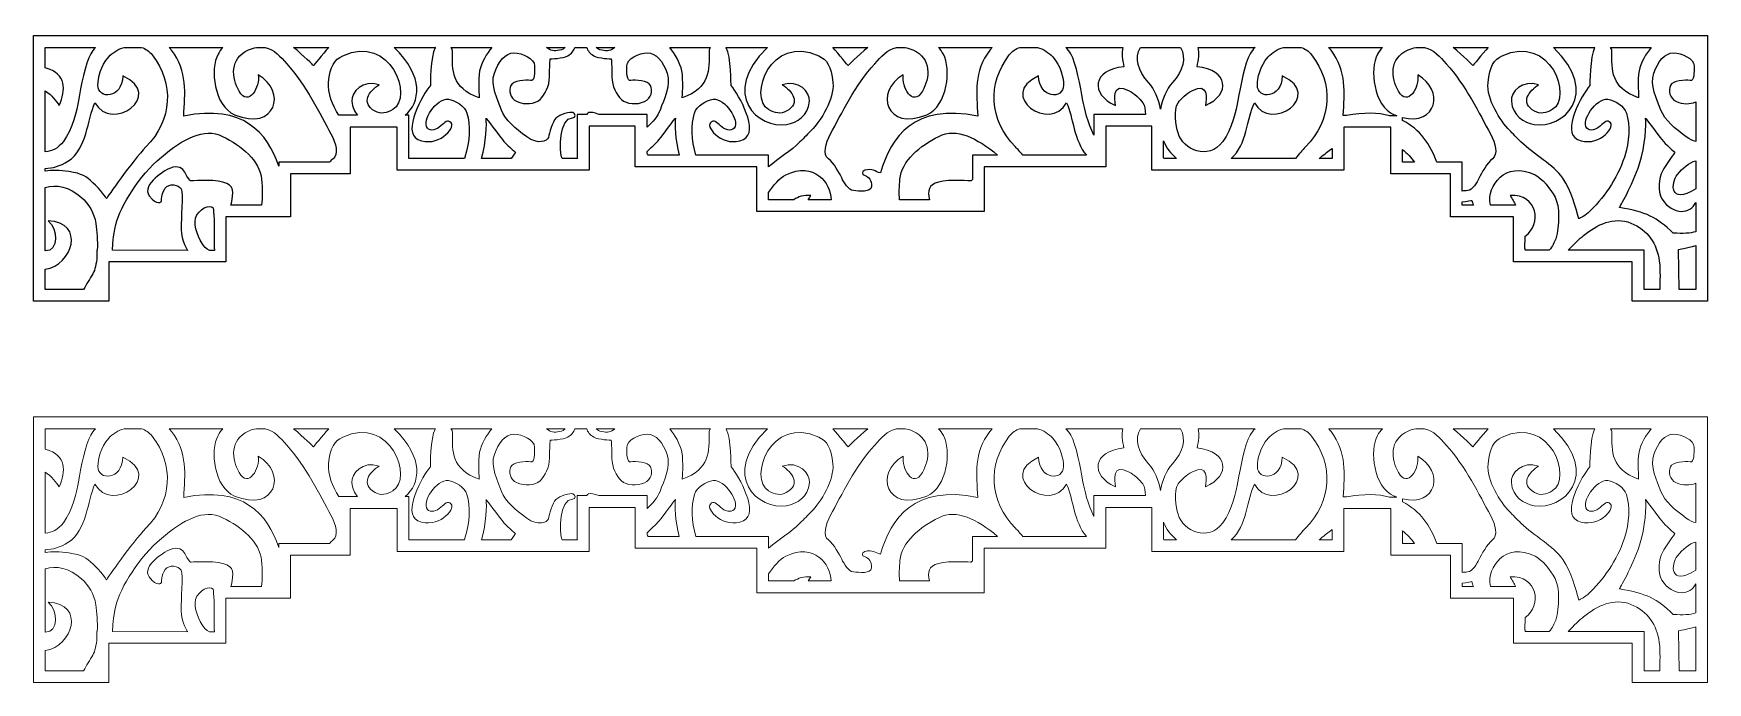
# Model space of a CAD drawing. Header units: centimetres. Extents: x -9.9 to 9.9, y 1.9 to 9.6.
import ezdxf

# ---------------------------------------------------------------- set-up
doc = ezdxf.new("R2010")
doc.units = ezdxf.units.CM
doc.header["$MEASUREMENT"] = 0
doc.layers.add('layer 1', color=7, linetype='Continuous')

msp = doc.modelspace()

# ---------------------------------------------------------------- linework, layer by layer
at = {"layer": 'layer 1', "color": 30}
for points, knots in [([(-9.88151, 9.53342), (-9.88151, 9.53342), (-9.88151, 9.48813), (-9.88151, 9.48813), (-9.88151, 9.48813), (-9.88151, 9.48813), (-9.88151, 8.88689), (-9.88151, 8.88689), (-9.88151, 8.88689), (-9.88151, 8.88689), (-9.88151, 8.18482), (-9.88151, 8.18482), (-9.88151, 8.18482), (-9.88151, 8.18482), (-9.88151, 7.97714), (-9.88151, 7.97714), (-9.88151, 7.97714), (-9.88151, 7.97714), (-9.88151, 7.89106), (-9.88151, 7.89106), (-9.88151, 7.89106), (-9.88151, 7.89106), (-9.88151, 7.65918), (-9.88151, 7.65918), (-9.88151, 7.65918), (-9.88151, 7.65918), (-9.88151, 7.03377), (-9.88151, 7.03377), (-9.88151, 7.03377), (-9.88151, 7.03377), (-9.88151, 6.77365), (-9.88151, 6.77365), (-9.88151, 6.77365), (-9.88151, 6.77365), (-9.88151, 6.38635), (-9.88151, 6.38635), (-9.88151, 6.38635), (-9.88151, 6.38635), (-8.98969, 6.38635), (-8.98969, 6.38635), (-8.98969, 6.38635), (-8.98969, 6.38635), (-8.98969, 6.58592), (-8.98969, 6.58592), (-8.98969, 6.58592), (-8.98969, 6.58592), (-8.98969, 6.85152), (-8.98969, 6.85152), (-8.98969, 6.85152), (-8.98969, 6.85152), (-8.39279, 6.85152), (-8.39279, 6.85152), (-8.39279, 6.85152), (-8.39279, 6.85152), (-7.99854, 6.85152), (-7.99854, 6.85152), (-7.99854, 6.85152), (-7.99854, 6.85152), (-7.60206, 6.85152), (-7.60206, 6.85152), (-7.60206, 6.85152), (-7.60206, 6.85152), (-7.60206, 6.85481), (-7.60206, 6.85481), (-7.60206, 6.85481), (-7.60206, 6.85481), (-7.60206, 6.85809), (-7.60206, 6.85809), (-7.60206, 6.85809), (-7.60206, 6.85809), (-7.60206, 6.85985), (-7.60206, 6.85985), (-7.60206, 6.85985), (-7.60206, 6.85985), (-7.60206, 6.86138), (-7.60206, 6.86138), (-7.60206, 6.86138), (-7.60206, 6.86138), (-7.60206, 6.86465), (-7.60206, 6.86465), (-7.60206, 6.86465), (-7.60206, 6.86465), (-7.60206, 6.86792), (-7.60206, 6.86792), (-7.60206, 6.86792), (-7.60206, 6.86792), (-7.60206, 6.86815), (-7.60206, 6.86815), (-7.60206, 6.86815), (-7.60206, 6.86815), (-7.60206, 6.87119), (-7.60206, 6.87119), (-7.60206, 6.87119), (-7.60206, 6.87119), (-7.60206, 6.87446), (-7.60206, 6.87446), (-7.60206, 6.87446), (-7.60206, 6.87446), (-7.60206, 6.87643), (-7.60206, 6.87643), (-7.60206, 6.87643), (-7.60206, 6.87643), (-7.60206, 6.87772), (-7.60206, 6.87772), (-7.60206, 6.87772), (-7.60206, 6.87772), (-7.60206, 6.88097), (-7.60206, 6.88097), (-7.60206, 6.88097), (-7.60206, 6.88097), (-7.60206, 6.88423), (-7.60206, 6.88423), (-7.60206, 6.88423), (-7.60206, 6.88423), (-7.60206, 6.88468), (-7.60206, 6.88468), (-7.60206, 6.88468), (-7.60206, 6.88468), (-7.60206, 6.88748), (-7.60206, 6.88748), (-7.60206, 6.88748), (-7.60206, 6.88748), (-7.60206, 6.89072), (-7.60206, 6.89072), (-7.60206, 6.89072), (-7.60206, 6.89072), (-7.60206, 6.89291), (-7.60206, 6.89291), (-7.60206, 6.89291), (-7.60206, 6.89291), (-7.60206, 6.89396), (-7.60206, 6.89396), (-7.60206, 6.89396), (-7.60206, 6.89396), (-7.60206, 6.9498), (-7.60206, 6.9498), (-7.60206, 6.9498), (-7.60206, 6.9498), (-7.60206, 7.38476), (-7.60206, 7.38476), (-7.60206, 7.38476), (-7.60206, 7.38476), (-7.20632, 7.38476), (-7.20632, 7.38476), (-7.20632, 7.38476), (-7.20632, 7.38476), (-6.87177, 7.38476), (-6.87177, 7.38476), (-6.87177, 7.38476), (-6.87177, 7.38476), (-6.83601, 7.38476), (-6.83601, 7.38476), (-6.83601, 7.38476), (-6.83601, 7.38476), (-6.83601, 7.54729), (-6.83601, 7.54729), (-6.83601, 7.54729), (-6.83601, 7.54729), (-6.83601, 7.72274), (-6.83601, 7.72274), (-6.83601, 7.72274), (-6.83601, 7.72274), (-6.83601, 7.80805), (-6.83601, 7.80805), (-6.83601, 7.80805), (-6.83601, 7.80805), (-6.83601, 7.89531), (-6.83601, 7.89531), (-6.83601, 7.89531), (-6.83601, 7.89531), (-6.73777, 7.89531), (-6.73777, 7.89531), (-6.73777, 7.89531), (-6.73777, 7.89531), (-6.46545, 7.89531), (-6.46545, 7.89531), (-6.46545, 7.89531), (-6.46545, 7.89531), (-6.18627, 7.89531), (-6.18627, 7.89531), (-6.18627, 7.89531), (-6.18627, 7.89531), (-6.13026, 7.89531), (-6.13026, 7.89531), (-6.13026, 7.89531), (-6.13026, 7.89531), (-6.13026, 7.91965), (-6.13026, 7.91965), (-6.13026, 7.91965), (-6.13026, 7.91965), (-6.13026, 8.40911), (-6.13026, 8.40911), (-6.13026, 8.40911), (-6.13026, 8.40911), (-6.13026, 8.44905), (-6.13026, 8.44905), (-6.13026, 8.44905), (-6.13026, 8.44905), (-5.5744, 8.44905), (-5.5744, 8.44905), (-5.5744, 8.44905), (-5.5744, 8.44905), (-5.5744, 7.94129), (-5.5744, 7.94129), (-5.5744, 7.94129), (-5.5744, 7.94129), (-5.5744, 7.93811), (-5.5744, 7.93811), (-5.5744, 7.93811), (-5.5744, 7.93811), (-4.83417, 7.93811), (-4.83417, 7.93811), (-4.83417, 7.93811), (-4.83417, 7.93811), (-4.61927, 7.93811), (-4.61927, 7.93811), (-4.61927, 7.93811), (-4.61927, 7.93811), (-4.31513, 7.93811), (-4.31513, 7.93811), (-4.31513, 7.93811), (-4.31513, 7.93811), (-4.09898, 7.93811), (-4.09898, 7.93811), (-4.09898, 7.93811), (-4.09898, 7.93811), (-3.73105, 7.93811), (-3.73105, 7.93811), (-3.73105, 7.93811), (-3.73105, 7.93811), (-3.53834, 7.93811), (-3.53834, 7.93811), (-3.53834, 7.93811), (-3.53834, 7.93811), (-3.30089, 7.93811), (-3.30089, 7.93811), (-3.30089, 7.93811), (-3.30089, 7.93811), (-3.30089, 7.94509), (-3.30089, 7.94509), (-3.30089, 7.94509), (-3.30089, 7.94509), (-3.30089, 8.46039), (-3.30089, 8.46039), (-3.30089, 8.46039), (-3.30089, 8.46039), (-3.19601, 8.46039), (-3.19601, 8.46039), (-3.19601, 8.46039), (-3.19601, 8.46039), (-3.0564, 8.46039), (-3.0564, 8.46039), (-3.0564, 8.46039), (-3.0564, 8.46039), (-2.75513, 8.46039), (-2.75513, 8.46039), (-2.75513, 8.46039), (-2.75513, 8.46039), (-2.75513, 8.3387), (-2.75513, 8.3387), (-2.75513, 8.3387), (-2.75513, 8.3387), (-2.75513, 7.98721), (-2.75513, 7.98721), (-2.75513, 7.98721), (-2.75513, 7.98721), (-2.75513, 7.97739), (-2.75513, 7.97739), (-2.75513, 7.97739), (-2.75513, 7.97739), (-2.74319, 7.97739), (-2.74319, 7.97739), (-2.74319, 7.97739), (-2.74319, 7.97739), (-2.50903, 7.97739), (-2.50903, 7.97739), (-2.50903, 7.97739), (-2.50903, 7.97739), (-2.19509, 7.97739), (-2.19509, 7.97739), (-2.19509, 7.97739), (-2.19509, 7.97739), (-1.98384, 7.97739), (-1.98384, 7.97739), (-1.98384, 7.97739), (-1.98384, 7.97739), (-1.3142, 7.97739), (-1.3142, 7.97739), (-1.3142, 7.97739), (-1.3142, 7.97739), (-1.3142, 7.82283), (-1.3142, 7.82283), (-1.3142, 7.82283), (-1.3142, 7.82283), (-1.3142, 7.44952), (-1.3142, 7.44952), (-1.3142, 7.44952), (-1.3142, 7.44952), (-1.24751, 7.44952), (-1.24751, 7.44952), (-1.24751, 7.44952), (-1.24751, 7.44952), (-0.96638, 7.44952), (-0.96638, 7.44952), (-0.96638, 7.44952), (-0.96638, 7.44952), (-0.76216, 7.44952), (-0.76216, 7.44952), (-0.76216, 7.44952), (-0.76216, 7.44952), (-0.47124, 7.44952), (-0.47124, 7.44952), (-0.47124, 7.44952), (-0.47124, 7.44952), (-0.26393, 7.44952), (-0.26393, 7.44952), (-0.26393, 7.44952), (-0.26393, 7.44952), (0.06351, 7.44952), (0.06351, 7.44952), (0.06351, 7.44952), (0.06351, 7.44952), (0.39142, 7.44952), (0.39142, 7.44952), (0.39142, 7.44952), (0.39142, 7.44952), (0.78895, 7.44952), (0.78895, 7.44952), (0.78895, 7.44952), (0.78895, 7.44952), (0.94868, 7.44952), (0.94868, 7.44952), (0.94868, 7.44952), (0.94868, 7.44952), (1.11451, 7.44952), (1.11451, 7.44952), (1.11451, 7.44952), (1.11451, 7.44952), (1.32522, 7.44952), (1.32522, 7.44952), (1.32522, 7.44952), (1.32522, 7.44952), (1.37769, 7.44952), (1.37769, 7.44952), (1.37769, 7.44952), (1.37769, 7.44952), (1.37769, 7.75319), (1.37769, 7.75319), (1.37769, 7.75319), (1.37769, 7.75319), (1.37769, 7.97648), (1.37769, 7.97648), (1.37769, 7.97648), (1.37769, 7.97648), (1.37769, 7.97739), (1.37769, 7.97739), (1.37769, 7.97739), (1.37769, 7.97739), (1.68917, 7.97739), (1.68917, 7.97739), (1.68917, 7.97739), (1.68917, 7.97739), (1.94573, 7.97739), (1.94573, 7.97739), (1.94573, 7.97739), (1.94573, 7.97739), (2.81862, 7.97739), (2.81862, 7.97739), (2.81862, 7.97739), (2.81862, 7.97739), (2.81862, 7.97859), (2.81862, 7.97859), (2.81862, 7.97859), (2.81862, 7.97859), (2.81862, 8.19483), (2.81862, 8.19483), (2.81862, 8.19483), (2.81862, 8.19483), (2.81862, 8.46039), (2.81862, 8.46039), (2.81862, 8.46039), (2.81862, 8.46039), (3.2755, 8.46039), (3.2755, 8.46039), (3.2755, 8.46039), (3.2755, 8.46039), (3.36438, 8.46039), (3.36438, 8.46039), (3.36438, 8.46039), (3.36438, 8.46039), (3.36438, 8.1709), (3.36438, 8.1709), (3.36438, 8.1709), (3.36438, 8.1709), (3.36438, 7.94509), (3.36438, 7.94509), (3.36438, 7.94509), (3.36438, 7.94509), (3.36438, 7.93811), (3.36438, 7.93811), (3.36438, 7.93811), (3.36438, 7.93811), (4.9563, 7.93811), (4.9563, 7.93811), (4.9563, 7.93811), (4.9563, 7.93811), (5.20611, 7.93811), (5.20611, 7.93811), (5.20611, 7.93811), (5.20611, 7.93811), (5.42075, 7.93811), (5.42075, 7.93811), (5.42075, 7.93811), (5.42075, 7.93811), (5.62611, 7.93811), (5.62611, 7.93811), (5.62611, 7.93811), (5.62611, 7.93811), (5.63789, 7.93811), (5.63789, 7.93811), (5.63789, 7.93811), (5.63789, 7.93811), (5.63789, 7.94129), (5.63789, 7.94129), (5.63789, 7.94129), (5.63789, 7.94129), (5.63789, 7.94446), (5.63789, 7.94446), (5.63789, 7.94446), (5.63789, 7.94446), (5.63789, 7.94609), (5.63789, 7.94609), (5.63789, 7.94609), (5.63789, 7.94609), (5.63789, 7.94764), (5.63789, 7.94764), (5.63789, 7.94764), (5.63789, 7.94764), (5.63789, 7.95082), (5.63789, 7.95082), (5.63789, 7.95082), (5.63789, 7.95082), (5.63789, 7.954), (5.63789, 7.954), (5.63789, 7.954), (5.63789, 7.954), (5.63789, 7.95407), (5.63789, 7.95407), (5.63789, 7.95407), (5.63789, 7.95407), (5.63789, 7.95717), (5.63789, 7.95717), (5.63789, 7.95717), (5.63789, 7.95717), (5.63789, 7.96035), (5.63789, 7.96035), (5.63789, 7.96035), (5.63789, 7.96035), (5.63789, 7.96206), (5.63789, 7.96206), (5.63789, 7.96206), (5.63789, 7.96206), (5.63789, 7.96352), (5.63789, 7.96352), (5.63789, 7.96352), (5.63789, 7.96352), (5.63789, 8.28857), (5.63789, 8.28857), (5.63789, 8.28857), (5.63789, 8.28857), (5.63789, 8.44905), (5.63789, 8.44905), (5.63789, 8.44905), (5.63789, 8.44905), (6.18383, 8.44905), (6.18383, 8.44905), (6.18383, 8.44905), (6.18383, 8.44905), (6.19375, 8.44905), (6.19375, 8.44905), (6.19375, 8.44905), (6.19375, 8.44905), (6.19375, 8.44882), (6.19375, 8.44882), (6.19375, 8.44882), (6.19375, 8.44882), (6.19375, 8.4486), (6.19375, 8.4486), (6.19375, 8.4486), (6.19375, 8.4486), (6.19375, 8.44837), (6.19375, 8.44837), (6.19375, 8.44837), (6.19375, 8.44837), (6.19375, 8.44814), (6.19375, 8.44814), (6.19375, 8.44814), (6.19375, 8.44814), (6.19375, 8.44792), (6.19375, 8.44792), (6.19375, 8.44792), (6.19375, 8.44792), (6.19375, 8.44769), (6.19375, 8.44769), (6.19375, 8.44769), (6.19375, 8.44769), (6.19375, 8.44746), (6.19375, 8.44746), (6.19375, 8.44746), (6.19375, 8.44746), (6.19375, 8.44724), (6.19375, 8.44724), (6.19375, 8.44724), (6.19375, 8.44724), (6.19375, 8.44701), (6.19375, 8.44701), (6.19375, 8.44701), (6.19375, 8.44701), (6.19375, 8.44678), (6.19375, 8.44678), (6.19375, 8.44678), (6.19375, 8.44678), (6.19375, 8.44656), (6.19375, 8.44656), (6.19375, 8.44656), (6.19375, 8.44656), (6.19375, 8.44633), (6.19375, 8.44633), (6.19375, 8.44633), (6.19375, 8.44633), (6.19375, 8.4461), (6.19375, 8.4461), (6.19375, 8.4461), (6.19375, 8.4461), (6.19375, 8.44588), (6.19375, 8.44588), (6.19375, 8.44588), (6.19375, 8.44588), (6.19375, 8.44565), (6.19375, 8.44565), (6.19375, 8.44565), (6.19375, 8.44565), (6.19375, 8.44542), (6.19375, 8.44542), (6.19375, 8.44542), (6.19375, 8.44542), (6.19375, 8.4452), (6.19375, 8.4452), (6.19375, 8.4452), (6.19375, 8.4452), (6.19375, 8.44497), (6.19375, 8.44497), (6.19375, 8.44497), (6.19375, 8.44497), (6.19375, 8.44474), (6.19375, 8.44474), (6.19375, 8.44474), (6.19375, 8.44474), (6.19375, 8.44452), (6.19375, 8.44452), (6.19375, 8.44452), (6.19375, 8.44452), (6.19375, 8.44429), (6.19375, 8.44429), (6.19375, 8.44429), (6.19375, 8.44429), (6.19375, 8.44406), (6.19375, 8.44406), (6.19375, 8.44406), (6.19375, 8.44406), (6.19375, 8.44384), (6.19375, 8.44384), (6.19375, 8.44384), (6.19375, 8.44384), (6.19375, 8.44361), (6.19375, 8.44361), (6.19375, 8.44361), (6.19375, 8.44361), (6.19375, 8.44338), (6.19375, 8.44338), (6.19375, 8.44338), (6.19375, 8.44338), (6.19375, 8.44316), (6.19375, 8.44316), (6.19375, 8.44316), (6.19375, 8.44316), (6.19375, 8.44293), (6.19375, 8.44293), (6.19375, 8.44293), (6.19375, 8.44293), (6.19375, 8.4427), (6.19375, 8.4427), (6.19375, 8.4427), (6.19375, 8.4427), (6.19375, 8.44248), (6.19375, 8.44248), (6.19375, 8.44248), (6.19375, 8.44248), (6.19375, 8.44225), (6.19375, 8.44225), (6.19375, 8.44225), (6.19375, 8.44225), (6.19375, 8.44202), (6.19375, 8.44202), (6.19375, 8.44202), (6.19375, 8.44202), (6.19375, 8.4418), (6.19375, 8.4418), (6.19375, 8.4418), (6.19375, 8.4418), (6.19375, 8.44157), (6.19375, 8.44157), (6.19375, 8.44157), (6.19375, 8.44157), (6.19375, 8.44135), (6.19375, 8.44135), (6.19375, 8.44135), (6.19375, 8.44135), (6.19375, 8.44112), (6.19375, 8.44112), (6.19375, 8.44112), (6.19375, 8.44112), (6.19375, 8.44089), (6.19375, 8.44089), (6.19375, 8.44089), (6.19375, 8.44089), (6.19375, 8.44067), (6.19375, 8.44067), (6.19375, 8.44067), (6.19375, 8.44067), (6.19375, 8.44044), (6.19375, 8.44044), (6.19375, 8.44044), (6.19375, 8.44044), (6.19375, 8.4404), (6.19375, 8.4404), (6.19375, 8.4404), (6.19375, 8.4404), (6.19375, 8.44021), (6.19375, 8.44021), (6.19375, 8.44021), (6.19375, 8.44021), (6.19375, 8.43999), (6.19375, 8.43999), (6.19375, 8.43999), (6.19375, 8.43999), (6.19375, 8.43976), (6.19375, 8.43976), (6.19375, 8.43976), (6.19375, 8.43976), (6.19375, 8.43953), (6.19375, 8.43953), (6.19375, 8.43953), (6.19375, 8.43953), (6.19375, 8.43931), (6.19375, 8.43931), (6.19375, 8.43931), (6.19375, 8.43931), (6.19375, 8.43908), (6.19375, 8.43908), (6.19375, 8.43908), (6.19375, 8.43908), (6.19375, 8.43885), (6.19375, 8.43885), (6.19375, 8.43885), (6.19375, 8.43885), (6.19375, 8.43863), (6.19375, 8.43863), (6.19375, 8.43863), (6.19375, 8.43863), (6.19375, 8.4384), (6.19375, 8.4384), (6.19375, 8.4384), (6.19375, 8.4384), (6.19375, 8.43817), (6.19375, 8.43817), (6.19375, 8.43817), (6.19375, 8.43817), (6.19375, 8.43795), (6.19375, 8.43795), (6.19375, 8.43795), (6.19375, 8.43795), (6.19375, 8.43772), (6.19375, 8.43772), (6.19375, 8.43772), (6.19375, 8.43772), (6.19375, 8.4375), (6.19375, 8.4375), (6.19375, 8.4375), (6.19375, 8.4375), (6.19375, 8.43727), (6.19375, 8.43727), (6.19375, 8.43727), (6.19375, 8.43727), (6.19375, 8.43704), (6.19375, 8.43704), (6.19375, 8.43704), (6.19375, 8.43704), (6.19375, 8.43682), (6.19375, 8.43682), (6.19375, 8.43682), (6.19375, 8.43682), (6.19375, 8.43659), (6.19375, 8.43659), (6.19375, 8.43659), (6.19375, 8.43659), (6.19375, 8.43636), (6.19375, 8.43636), (6.19375, 8.43636), (6.19375, 8.43636), (6.19375, 8.43614), (6.19375, 8.43614), (6.19375, 8.43614), (6.19375, 8.43614), (6.19375, 8.43591), (6.19375, 8.43591), (6.19375, 8.43591), (6.19375, 8.43591), (6.19375, 8.43568), (6.19375, 8.43568), (6.19375, 8.43568), (6.19375, 8.43568), (6.19375, 8.43546), (6.19375, 8.43546), (6.19375, 8.43546), (6.19375, 8.43546), (6.19375, 8.43523), (6.19375, 8.43523), (6.19375, 8.43523), (6.19375, 8.43523), (6.19375, 8.435), (6.19375, 8.435), (6.19375, 8.435), (6.19375, 8.435), (6.19375, 8.43478), (6.19375, 8.43478), (6.19375, 8.43478), (6.19375, 8.43478), (6.19375, 8.43455), (6.19375, 8.43455), (6.19375, 8.43455), (6.19375, 8.43455), (6.19375, 8.28321), (6.19375, 8.28321), (6.19375, 8.28321), (6.19375, 8.28321), (6.19375, 7.89531), (6.19375, 7.89531), (6.19375, 7.89531), (6.19375, 7.89531), (6.54028, 7.89531), (6.54028, 7.89531), (6.54028, 7.89531), (6.54028, 7.89531), (6.8995, 7.89531), (6.8995, 7.89531), (6.8995, 7.89531), (6.8995, 7.89531), (6.8995, 7.81689), (6.8995, 7.81689), (6.8995, 7.81689), (6.8995, 7.81689), (6.8995, 7.71836), (6.8995, 7.71836), (6.8995, 7.71836), (6.8995, 7.71836), (6.8995, 7.54799), (6.8995, 7.54799), (6.8995, 7.54799), (6.8995, 7.54799), (6.8995, 7.38476), (6.8995, 7.38476), (6.8995, 7.38476), (6.8995, 7.38476), (7.22027, 7.38476), (7.22027, 7.38476), (7.22027, 7.38476), (7.22027, 7.38476), (7.45104, 7.38476), (7.45104, 7.38476), (7.45104, 7.38476), (7.45104, 7.38476), (7.64763, 7.38476), (7.64763, 7.38476), (7.64763, 7.38476), (7.64763, 7.38476), (7.64763, 7.33385), (7.64763, 7.33385), (7.64763, 7.33385), (7.64763, 7.33385), (7.64763, 7.10537), (7.64763, 7.10537), (7.64763, 7.10537), (7.64763, 7.10537), (7.64763, 6.87847), (7.64763, 6.87847), (7.64763, 6.87847), (7.64763, 6.87847), (7.64763, 6.87643), (7.64763, 6.87643), (7.64763, 6.87643), (7.64763, 6.87643), (7.64763, 6.87549), (7.64763, 6.87549), (7.64763, 6.87549), (7.64763, 6.87549), (7.64763, 6.8725), (7.64763, 6.8725), (7.64763, 6.8725), (7.64763, 6.8725), (7.64763, 6.86952), (7.64763, 6.86952), (7.64763, 6.86952), (7.64763, 6.86952), (7.64763, 6.86815), (7.64763, 6.86815), (7.64763, 6.86815), (7.64763, 6.86815), (7.64763, 6.86653), (7.64763, 6.86653), (7.64763, 6.86653), (7.64763, 6.86653), (7.64763, 6.86353), (7.64763, 6.86353), (7.64763, 6.86353), (7.64763, 6.86353), (7.64763, 6.86053), (7.64763, 6.86053), (7.64763, 6.86053), (7.64763, 6.86053), (7.64763, 6.85985), (7.64763, 6.85985), (7.64763, 6.85985), (7.64763, 6.85985), (7.64763, 6.85753), (7.64763, 6.85753), (7.64763, 6.85753), (7.64763, 6.85753), (7.64763, 6.85453), (7.64763, 6.85453), (7.64763, 6.85453), (7.64763, 6.85453), (7.64763, 6.85152), (7.64763, 6.85152), (7.64763, 6.85152), (7.64763, 6.85152), (7.93526, 6.85152), (7.93526, 6.85152), (7.93526, 6.85152), (7.93526, 6.85152), (8.16311, 6.85152), (8.16311, 6.85152), (8.16311, 6.85152), (8.16311, 6.85152), (9.05318, 6.85152), (9.05318, 6.85152), (9.05318, 6.85152), (9.05318, 6.85152), (9.05318, 6.38635), (9.05318, 6.38635), (9.05318, 6.38635), (9.05318, 6.38635), (9.41808, 6.38635), (9.41808, 6.38635), (9.41808, 6.38635), (9.41808, 6.38635), (9.54169, 6.38635), (9.54169, 6.38635), (9.54169, 6.38635), (9.54169, 6.38635), (9.945, 6.38635), (9.945, 6.38635), (9.945, 6.38635), (9.945, 6.38635), (9.945, 7.08809), (9.945, 7.08809), (9.945, 7.08809), (9.945, 7.08809), (9.945, 7.27857), (9.945, 7.27857), (9.945, 7.27857), (9.945, 7.27857), (9.945, 8.00153), (9.945, 8.00153), (9.945, 8.00153), (9.945, 8.00153), (9.945, 8.31942), (9.945, 8.31942), (9.945, 8.31942), (9.945, 8.31942), (9.945, 8.93396), (9.945, 8.93396), (9.945, 8.93396), (9.945, 8.93396), (9.945, 9.38045), (9.945, 9.38045), (9.945, 9.38045), (9.945, 9.38045), (9.945, 9.53342), (9.945, 9.53342), (9.945, 9.53342), (9.945, 9.53342), (9.7633, 9.53342), (9.7633, 9.53342), (9.7633, 9.53342), (9.7633, 9.53342), (9.43132, 9.53342), (9.43132, 9.53342), (9.43132, 9.53342), (9.43132, 9.53342), (7.91297, 9.53342), (7.91297, 9.53342), (7.91297, 9.53342), (7.91297, 9.53342), (7.54919, 9.53342), (7.54919, 9.53342), (7.54919, 9.53342), (7.54919, 9.53342), (6.68821, 9.53342), (6.68821, 9.53342), (6.68821, 9.53342), (6.68821, 9.53342), (6.30097, 9.53342), (6.30097, 9.53342), (6.30097, 9.53342), (6.30097, 9.53342), (5.29277, 9.53342), (5.29277, 9.53342), (5.29277, 9.53342), (5.29277, 9.53342), (4.79087, 9.53342), (4.79087, 9.53342), (4.79087, 9.53342), (4.79087, 9.53342), (3.76465, 9.53342), (3.76465, 9.53342), (3.76465, 9.53342), (3.76465, 9.53342), (3.58201, 9.53342), (3.58201, 9.53342), (3.58201, 9.53342), (3.58201, 9.53342), (3.3498, 9.53342), (3.3498, 9.53342), (3.3498, 9.53342), (3.3498, 9.53342), (3.16716, 9.53342), (3.16716, 9.53342), (3.16716, 9.53342), (3.16716, 9.53342), (2.14094, 9.53342), (2.14094, 9.53342), (2.14094, 9.53342), (2.14094, 9.53342), (1.63905, 9.53342), (1.63905, 9.53342), (1.63905, 9.53342), (1.63905, 9.53342), (0.63084, 9.53342), (0.63084, 9.53342), (0.63084, 9.53342), (0.63084, 9.53342), (0.2436, 9.53342), (0.2436, 9.53342), (0.2436, 9.53342), (0.2436, 9.53342), (-0.61738, 9.53342), (-0.61738, 9.53342), (-0.61738, 9.53342), (-0.61738, 9.53342), (-0.98116, 9.53342), (-0.98116, 9.53342), (-0.98116, 9.53342), (-0.98116, 9.53342), (-2.49951, 9.53342), (-2.49951, 9.53342), (-2.49951, 9.53342), (-2.49951, 9.53342), (-2.83149, 9.53342), (-2.83149, 9.53342), (-2.83149, 9.53342), (-2.83149, 9.53342), (-3.96881, 9.53342), (-3.96881, 9.53342), (-3.96881, 9.53342), (-3.96881, 9.53342), (-4.30079, 9.53342), (-4.30079, 9.53342), (-4.30079, 9.53342), (-4.30079, 9.53342), (-5.81914, 9.53342), (-5.81914, 9.53342), (-5.81914, 9.53342), (-5.81914, 9.53342), (-6.18292, 9.53342), (-6.18292, 9.53342), (-6.18292, 9.53342), (-6.18292, 9.53342), (-7.0439, 9.53342), (-7.0439, 9.53342), (-7.0439, 9.53342), (-7.0439, 9.53342), (-7.43114, 9.53342), (-7.43114, 9.53342), (-7.43114, 9.53342), (-7.43114, 9.53342), (-8.43934, 9.53342), (-8.43934, 9.53342), (-8.43934, 9.53342), (-8.43934, 9.53342), (-8.94124, 9.53342), (-8.94124, 9.53342), (-8.94124, 9.53342), (-8.94124, 9.53342), (-9.88151, 9.53342), (-9.88151, 9.53342)], [0, 0, 0, 0, 0.00392157, 0.00392157, 0.00392157, 0.00392157, 0.00784314, 0.00784314, 0.00784314, 0.00784314, 0.01176471, 0.01176471, 0.01176471, 0.01176471, 0.01568627, 0.01568627, 0.01568627, 0.01568627, 0.01960784, 0.01960784, 0.01960784, 0.01960784, 0.02352941, 0.02352941, 0.02352941, 0.02352941, 0.02745098, 0.02745098, 0.02745098, 0.02745098, 0.03137255, 0.03137255, 0.03137255, 0.03137255, 0.03529412, 0.03529412, 0.03529412, 0.03529412, 0.03921569, 0.03921569, 0.03921569, 0.03921569, 0.04313725, 0.04313725, 0.04313725, 0.04313725, 0.04705882, 0.04705882, 0.04705882, 0.04705882, 0.05098039, 0.05098039, 0.05098039, 0.05098039, 0.05490196, 0.05490196, 0.05490196, 0.05490196, 0.05882353, 0.05882353, 0.05882353, 0.05882353, 0.0627451, 0.0627451, 0.0627451, 0.0627451, 0.06666667, 0.06666667, 0.06666667, 0.06666667, 0.07058824, 0.07058824, 0.07058824, 0.07058824, 0.0745098, 0.0745098, 0.0745098, 0.0745098, 0.07843137, 0.07843137, 0.07843137, 0.07843137, 0.08235294, 0.08235294, 0.08235294, 0.08235294, 0.08627451, 0.08627451, 0.08627451, 0.08627451, 0.09019608, 0.09019608, 0.09019608, 0.09019608, 0.09411765, 0.09411765, 0.09411765, 0.09411765, 0.09803922, 0.09803922, 0.09803922, 0.09803922, 0.10196078, 0.10196078, 0.10196078, 0.10196078, 0.10588235, 0.10588235, 0.10588235, 0.10588235, 0.10980392, 0.10980392, 0.10980392, 0.10980392, 0.11372549, 0.11372549, 0.11372549, 0.11372549, 0.11764706, 0.11764706, 0.11764706, 0.11764706, 0.12156863, 0.12156863, 0.12156863, 0.12156863, 0.1254902, 0.1254902, 0.1254902, 0.1254902, 0.12941176, 0.12941176, 0.12941176, 0.12941176, 0.13333333, 0.13333333, 0.13333333, 0.13333333, 0.1372549, 0.1372549, 0.1372549, 0.1372549, 0.14117647, 0.14117647, 0.14117647, 0.14117647, 0.14509804, 0.14509804, 0.14509804, 0.14509804, 0.14901961, 0.14901961, 0.14901961, 0.14901961, 0.15294118, 0.15294118, 0.15294118, 0.15294118, 0.15686275, 0.15686275, 0.15686275, 0.15686275, 0.16078431, 0.16078431, 0.16078431, 0.16078431, 0.16470588, 0.16470588, 0.16470588, 0.16470588, 0.16862745, 0.16862745, 0.16862745, 0.16862745, 0.17254902, 0.17254902, 0.17254902, 0.17254902, 0.17647059, 0.17647059, 0.17647059, 0.17647059, 0.18039216, 0.18039216, 0.18039216, 0.18039216, 0.18431373, 0.18431373, 0.18431373, 0.18431373, 0.18823529, 0.18823529, 0.18823529, 0.18823529, 0.19215686, 0.19215686, 0.19215686, 0.19215686, 0.19607843, 0.19607843, 0.19607843, 0.19607843, 0.2, 0.2, 0.2, 0.2, 0.20392157, 0.20392157, 0.20392157, 0.20392157, 0.20784314, 0.20784314, 0.20784314, 0.20784314, 0.21176471, 0.21176471, 0.21176471, 0.21176471, 0.21568627, 0.21568627, 0.21568627, 0.21568627, 0.21960784, 0.21960784, 0.21960784, 0.21960784, 0.22352941, 0.22352941, 0.22352941, 0.22352941, 0.22745098, 0.22745098, 0.22745098, 0.22745098, 0.23137255, 0.23137255, 0.23137255, 0.23137255, 0.23529412, 0.23529412, 0.23529412, 0.23529412, 0.23921569, 0.23921569, 0.23921569, 0.23921569, 0.24313725, 0.24313725, 0.24313725, 0.24313725, 0.24705882, 0.24705882, 0.24705882, 0.24705882, 0.25098039, 0.25098039, 0.25098039, 0.25098039, 0.25490196, 0.25490196, 0.25490196, 0.25490196, 0.25882353, 0.25882353, 0.25882353, 0.25882353, 0.2627451, 0.2627451, 0.2627451, 0.2627451, 0.26666667, 0.26666667, 0.26666667, 0.26666667, 0.27058824, 0.27058824, 0.27058824, 0.27058824, 0.2745098, 0.2745098, 0.2745098, 0.2745098, 0.27843137, 0.27843137, 0.27843137, 0.27843137, 0.28235294, 0.28235294, 0.28235294, 0.28235294, 0.28627451, 0.28627451, 0.28627451, 0.28627451, 0.29019608, 0.29019608, 0.29019608, 0.29019608, 0.29411765, 0.29411765, 0.29411765, 0.29411765, 0.29803922, 0.29803922, 0.29803922, 0.29803922, 0.30196078, 0.30196078, 0.30196078, 0.30196078, 0.30588235, 0.30588235, 0.30588235, 0.30588235, 0.30980392, 0.30980392, 0.30980392, 0.30980392, 0.31372549, 0.31372549, 0.31372549, 0.31372549, 0.31764706, 0.31764706, 0.31764706, 0.31764706, 0.32156863, 0.32156863, 0.32156863, 0.32156863, 0.3254902, 0.3254902, 0.3254902, 0.3254902, 0.32941176, 0.32941176, 0.32941176, 0.32941176, 0.33333333, 0.33333333, 0.33333333, 0.33333333, 0.3372549, 0.3372549, 0.3372549, 0.3372549, 0.34117647, 0.34117647, 0.34117647, 0.34117647, 0.34509804, 0.34509804, 0.34509804, 0.34509804, 0.34901961, 0.34901961, 0.34901961, 0.34901961, 0.35294118, 0.35294118, 0.35294118, 0.35294118, 0.35686275, 0.35686275, 0.35686275, 0.35686275, 0.36078431, 0.36078431, 0.36078431, 0.36078431, 0.36470588, 0.36470588, 0.36470588, 0.36470588, 0.36862745, 0.36862745, 0.36862745, 0.36862745, 0.37254902, 0.37254902, 0.37254902, 0.37254902, 0.37647059, 0.37647059, 0.37647059, 0.37647059, 0.38039216, 0.38039216, 0.38039216, 0.38039216, 0.38431373, 0.38431373, 0.38431373, 0.38431373, 0.38823529, 0.38823529, 0.38823529, 0.38823529, 0.39215686, 0.39215686, 0.39215686, 0.39215686, 0.39607843, 0.39607843, 0.39607843, 0.39607843, 0.4, 0.4, 0.4, 0.4, 0.40392157, 0.40392157, 0.40392157, 0.40392157, 0.40784314, 0.40784314, 0.40784314, 0.40784314, 0.41176471, 0.41176471, 0.41176471, 0.41176471, 0.41568627, 0.41568627, 0.41568627, 0.41568627, 0.41960784, 0.41960784, 0.41960784, 0.41960784, 0.42352941, 0.42352941, 0.42352941, 0.42352941, 0.42745098, 0.42745098, 0.42745098, 0.42745098, 0.43137255, 0.43137255, 0.43137255, 0.43137255, 0.43529412, 0.43529412, 0.43529412, 0.43529412, 0.43921569, 0.43921569, 0.43921569, 0.43921569, 0.44313725, 0.44313725, 0.44313725, 0.44313725, 0.44705882, 0.44705882, 0.44705882, 0.44705882, 0.45098039, 0.45098039, 0.45098039, 0.45098039, 0.45490196, 0.45490196, 0.45490196, 0.45490196, 0.45882353, 0.45882353, 0.45882353, 0.45882353, 0.4627451, 0.4627451, 0.4627451, 0.4627451, 0.46666667, 0.46666667, 0.46666667, 0.46666667, 0.47058824, 0.47058824, 0.47058824, 0.47058824, 0.4745098, 0.4745098, 0.4745098, 0.4745098, 0.47843137, 0.47843137, 0.47843137, 0.47843137, 0.48235294, 0.48235294, 0.48235294, 0.48235294, 0.48627451, 0.48627451, 0.48627451, 0.48627451, 0.49019608, 0.49019608, 0.49019608, 0.49019608, 0.49411765, 0.49411765, 0.49411765, 0.49411765, 0.49803922, 0.49803922, 0.49803922, 0.49803922, 0.50196078, 0.50196078, 0.50196078, 0.50196078, 0.50588235, 0.50588235, 0.50588235, 0.50588235, 0.50980392, 0.50980392, 0.50980392, 0.50980392, 0.51372549, 0.51372549, 0.51372549, 0.51372549, 0.51764706, 0.51764706, 0.51764706, 0.51764706, 0.52156863, 0.52156863, 0.52156863, 0.52156863, 0.5254902, 0.5254902, 0.5254902, 0.5254902, 0.52941176, 0.52941176, 0.52941176, 0.52941176, 0.53333333, 0.53333333, 0.53333333, 0.53333333, 0.5372549, 0.5372549, 0.5372549, 0.5372549, 0.54117647, 0.54117647, 0.54117647, 0.54117647, 0.54509804, 0.54509804, 0.54509804, 0.54509804, 0.54901961, 0.54901961, 0.54901961, 0.54901961, 0.55294118, 0.55294118, 0.55294118, 0.55294118, 0.55686275, 0.55686275, 0.55686275, 0.55686275, 0.56078431, 0.56078431, 0.56078431, 0.56078431, 0.56470588, 0.56470588, 0.56470588, 0.56470588, 0.56862745, 0.56862745, 0.56862745, 0.56862745, 0.57254902, 0.57254902, 0.57254902, 0.57254902, 0.57647059, 0.57647059, 0.57647059, 0.57647059, 0.58039216, 0.58039216, 0.58039216, 0.58039216, 0.58431373, 0.58431373, 0.58431373, 0.58431373, 0.58823529, 0.58823529, 0.58823529, 0.58823529, 0.59215686, 0.59215686, 0.59215686, 0.59215686, 0.59607843, 0.59607843, 0.59607843, 0.59607843, 0.6, 0.6, 0.6, 0.6, 0.60392157, 0.60392157, 0.60392157, 0.60392157, 0.60784314, 0.60784314, 0.60784314, 0.60784314, 0.61176471, 0.61176471, 0.61176471, 0.61176471, 0.61568627, 0.61568627, 0.61568627, 0.61568627, 0.61960784, 0.61960784, 0.61960784, 0.61960784, 0.62352941, 0.62352941, 0.62352941, 0.62352941, 0.62745098, 0.62745098, 0.62745098, 0.62745098, 0.63137255, 0.63137255, 0.63137255, 0.63137255, 0.63529412, 0.63529412, 0.63529412, 0.63529412, 0.63921569, 0.63921569, 0.63921569, 0.63921569, 0.64313725, 0.64313725, 0.64313725, 0.64313725, 0.64705882, 0.64705882, 0.64705882, 0.64705882, 0.65098039, 0.65098039, 0.65098039, 0.65098039, 0.65490196, 0.65490196, 0.65490196, 0.65490196, 0.65882353, 0.65882353, 0.65882353, 0.65882353, 0.6627451, 0.6627451, 0.6627451, 0.6627451, 0.66666667, 0.66666667, 0.66666667, 0.66666667, 0.67058824, 0.67058824, 0.67058824, 0.67058824, 0.6745098, 0.6745098, 0.6745098, 0.6745098, 0.67843137, 0.67843137, 0.67843137, 0.67843137, 0.68235294, 0.68235294, 0.68235294, 0.68235294, 0.68627451, 0.68627451, 0.68627451, 0.68627451, 0.69019608, 0.69019608, 0.69019608, 0.69019608, 0.69411765, 0.69411765, 0.69411765, 0.69411765, 0.69803922, 0.69803922, 0.69803922, 0.69803922, 0.70196078, 0.70196078, 0.70196078, 0.70196078, 0.70588235, 0.70588235, 0.70588235, 0.70588235, 0.70980392, 0.70980392, 0.70980392, 0.70980392, 0.71372549, 0.71372549, 0.71372549, 0.71372549, 0.71764706, 0.71764706, 0.71764706, 0.71764706, 0.72156863, 0.72156863, 0.72156863, 0.72156863, 0.7254902, 0.7254902, 0.7254902, 0.7254902, 0.72941176, 0.72941176, 0.72941176, 0.72941176, 0.73333333, 0.73333333, 0.73333333, 0.73333333, 0.7372549, 0.7372549, 0.7372549, 0.7372549, 0.74117647, 0.74117647, 0.74117647, 0.74117647, 0.74509804, 0.74509804, 0.74509804, 0.74509804, 0.74901961, 0.74901961, 0.74901961, 0.74901961, 0.75294118, 0.75294118, 0.75294118, 0.75294118, 0.75686275, 0.75686275, 0.75686275, 0.75686275, 0.76078431, 0.76078431, 0.76078431, 0.76078431, 0.76470588, 0.76470588, 0.76470588, 0.76470588, 0.76862745, 0.76862745, 0.76862745, 0.76862745, 0.77254902, 0.77254902, 0.77254902, 0.77254902, 0.77647059, 0.77647059, 0.77647059, 0.77647059, 0.78039216, 0.78039216, 0.78039216, 0.78039216, 0.78431373, 0.78431373, 0.78431373, 0.78431373, 0.78823529, 0.78823529, 0.78823529, 0.78823529, 0.79215686, 0.79215686, 0.79215686, 0.79215686, 0.79607843, 0.79607843, 0.79607843, 0.79607843, 0.8, 0.8, 0.8, 0.8, 0.80392157, 0.80392157, 0.80392157, 0.80392157, 0.80784314, 0.80784314, 0.80784314, 0.80784314, 0.81176471, 0.81176471, 0.81176471, 0.81176471, 0.81568627, 0.81568627, 0.81568627, 0.81568627, 0.81960784, 0.81960784, 0.81960784, 0.81960784, 0.82352941, 0.82352941, 0.82352941, 0.82352941, 0.82745098, 0.82745098, 0.82745098, 0.82745098, 0.83137255, 0.83137255, 0.83137255, 0.83137255, 0.83529412, 0.83529412, 0.83529412, 0.83529412, 0.83921569, 0.83921569, 0.83921569, 0.83921569, 0.84313725, 0.84313725, 0.84313725, 0.84313725, 0.84705882, 0.84705882, 0.84705882, 0.84705882, 0.85098039, 0.85098039, 0.85098039, 0.85098039, 0.85490196, 0.85490196, 0.85490196, 0.85490196, 0.85882353, 0.85882353, 0.85882353, 0.85882353, 0.8627451, 0.8627451, 0.8627451, 0.8627451, 0.86666667, 0.86666667, 0.86666667, 0.86666667, 0.87058824, 0.87058824, 0.87058824, 0.87058824, 0.8745098, 0.8745098, 0.8745098, 0.8745098, 0.87843137, 0.87843137, 0.87843137, 0.87843137, 0.88235294, 0.88235294, 0.88235294, 0.88235294, 0.88627451, 0.88627451, 0.88627451, 0.88627451, 0.89019608, 0.89019608, 0.89019608, 0.89019608, 0.89411765, 0.89411765, 0.89411765, 0.89411765, 0.89803922, 0.89803922, 0.89803922, 0.89803922, 0.90196078, 0.90196078, 0.90196078, 0.90196078, 0.90588235, 0.90588235, 0.90588235, 0.90588235, 0.90980392, 0.90980392, 0.90980392, 0.90980392, 0.91372549, 0.91372549, 0.91372549, 0.91372549, 0.91764706, 0.91764706, 0.91764706, 0.91764706, 0.92156863, 0.92156863, 0.92156863, 0.92156863, 0.9254902, 0.9254902, 0.9254902, 0.9254902, 0.92941176, 0.92941176, 0.92941176, 0.92941176, 0.93333333, 0.93333333, 0.93333333, 0.93333333, 0.9372549, 0.9372549, 0.9372549, 0.9372549, 0.94117647, 0.94117647, 0.94117647, 0.94117647, 0.94509804, 0.94509804, 0.94509804, 0.94509804, 0.94901961, 0.94901961, 0.94901961, 0.94901961, 0.95294118, 0.95294118, 0.95294118, 0.95294118, 0.95686275, 0.95686275, 0.95686275, 0.95686275, 0.96078431, 0.96078431, 0.96078431, 0.96078431, 0.96470588, 0.96470588, 0.96470588, 0.96470588, 0.96862745, 0.96862745, 0.96862745, 0.96862745, 0.97254902, 0.97254902, 0.97254902, 0.97254902, 0.97647059, 0.97647059, 0.97647059, 0.97647059, 0.98039216, 0.98039216, 0.98039216, 0.98039216, 0.98431373, 0.98431373, 0.98431373, 0.98431373, 0.98823529, 0.98823529, 0.98823529, 0.98823529, 0.99215686, 0.99215686, 0.99215686, 0.99215686, 1, 1, 1, 1]), ([(-6.26658, 8.58892), (-6.26658, 8.58892), (-6.04325, 8.58892), (-6.04325, 8.58892), (-6.04325, 8.58892), (-6.07893, 8.63024), (-6.10379, 8.68457), (-6.11024, 8.75504), (-6.11024, 8.75504), (-6.12019, 8.86368), (-5.9806, 9.01814), (-5.78699, 8.95053), (-5.78699, 8.95053), (-5.9016, 8.87891), (-6.01498, 8.73666), (-5.83441, 8.63655), (-5.83441, 8.63655), (-5.7703, 8.60101), (-5.6975, 8.61286), (-5.62537, 8.65661), (-5.62537, 8.65661), (-5.38114, 8.80473), (-5.64747, 9.55858), (-6.21844, 9.29367), (-6.21844, 9.29367), (-6.31862, 9.24719), (-6.3667, 9.17336), (-6.38674, 8.9765), (-6.38674, 8.9765), (-6.39921, 8.85392), (-6.33953, 8.70837), (-6.26658, 8.58892)], [0, 0, 0, 0, 0.11111111, 0.11111111, 0.11111111, 0.11111111, 0.22222222, 0.22222222, 0.22222222, 0.22222222, 0.33333333, 0.33333333, 0.33333333, 0.33333333, 0.44444444, 0.44444444, 0.44444444, 0.44444444, 0.55555556, 0.55555556, 0.55555556, 0.55555556, 0.66666667, 0.66666667, 0.66666667, 0.66666667, 0.77777778, 0.77777778, 0.77777778, 0.77777778, 1, 1, 1, 1]), ([(-2.03569, 8.11726), (-2.03569, 8.11726), (-1.17433, 8.11726), (-1.17433, 8.11726), (-1.17433, 8.11726), (-1.17433, 8.11726), (-1.17433, 7.97871), (-1.17433, 7.97871), (-1.17433, 7.97871), (-1.05792, 8.07857), (-0.9095, 8.16966), (-0.80378, 8.27346), (-0.80378, 8.27346), (-0.75238, 8.32393), (-0.70498, 8.37292), (-0.66779, 8.41145), (-0.66779, 8.41145), (-0.55959, 8.52355), (-0.39353, 8.77964), (-0.41356, 8.9765), (-0.41356, 8.9765), (-0.4336, 9.17336), (-0.48169, 9.24719), (-0.58187, 9.29367), (-0.58187, 9.29367), (-1.15283, 9.55858), (-1.41916, 8.80473), (-1.17493, 8.65661), (-1.17493, 8.65661), (-1.1028, 8.61286), (-1.03, 8.60101), (-0.96589, 8.63655), (-0.96589, 8.63655), (-0.78532, 8.73666), (-0.89871, 8.87891), (-1.01331, 8.95053), (-1.01331, 8.95053), (-0.8197, 9.01814), (-0.68011, 8.86368), (-0.69006, 8.75504), (-0.69006, 8.75504), (-0.70604, 8.58056), (-0.83484, 8.50493), (-0.96136, 8.48109), (-0.96136, 8.48109), (-1.29046, 8.41906), (-1.76451, 8.83792), (-1.1892, 9.39355), (-1.1892, 9.39355), (-1.1892, 9.39355), (-1.67821, 9.39355), (-1.67821, 9.39355), (-1.67821, 9.39355), (-1.67741, 9.39218), (-1.67661, 9.3908), (-1.67583, 9.38936), (-1.67583, 9.38936), (-1.61973, 9.28547), (-1.61973, 8.94369), (-1.61973, 8.94369), (-1.61973, 8.94369), (-1.52411, 8.83425), (-1.28238, 8.39117), (-1.47147, 8.3039), (-1.47147, 8.3039), (-1.70403, 8.19656), (-1.92165, 8.438), (-1.86417, 8.50076), (-1.86417, 8.50076), (-1.8241, 8.5445), (-1.79204, 8.50623), (-1.74395, 8.46248), (-1.74395, 8.46248), (-1.69587, 8.41873), (-1.61973, 8.39413), (-1.58367, 8.43787), (-1.58367, 8.43787), (-1.51072, 8.52636), (-1.69441, 8.79374), (-1.83211, 8.77964), (-1.83211, 8.77964), (-1.91226, 8.77144), (-2.02847, 8.69762), (-2.05251, 8.61559), (-2.05251, 8.61559), (-2.09349, 8.47578), (-2.08998, 8.29608), (-2.03569, 8.11726)], [0, 0, 0, 0, 0.04347826, 0.04347826, 0.04347826, 0.04347826, 0.08695652, 0.08695652, 0.08695652, 0.08695652, 0.13043478, 0.13043478, 0.13043478, 0.13043478, 0.17391304, 0.17391304, 0.17391304, 0.17391304, 0.2173913, 0.2173913, 0.2173913, 0.2173913, 0.26086957, 0.26086957, 0.26086957, 0.26086957, 0.30434783, 0.30434783, 0.30434783, 0.30434783, 0.34782609, 0.34782609, 0.34782609, 0.34782609, 0.39130435, 0.39130435, 0.39130435, 0.39130435, 0.43478261, 0.43478261, 0.43478261, 0.43478261, 0.47826087, 0.47826087, 0.47826087, 0.47826087, 0.52173913, 0.52173913, 0.52173913, 0.52173913, 0.56521739, 0.56521739, 0.56521739, 0.56521739, 0.60869565, 0.60869565, 0.60869565, 0.60869565, 0.65217391, 0.65217391, 0.65217391, 0.65217391, 0.69565217, 0.69565217, 0.69565217, 0.69565217, 0.73913043, 0.73913043, 0.73913043, 0.73913043, 0.7826087, 0.7826087, 0.7826087, 0.7826087, 0.82608696, 0.82608696, 0.82608696, 0.82608696, 0.86956522, 0.86956522, 0.86956522, 0.86956522, 0.91304348, 0.91304348, 0.91304348, 0.91304348, 1, 1, 1, 1]), ([(8.61002, 9.39355), (8.61002, 9.39355), (8.121, 9.39355), (8.121, 9.39355), (8.121, 9.39355), (8.69632, 8.83792), (8.22227, 8.41906), (7.89316, 8.48109), (7.89316, 8.48109), (7.76665, 8.50493), (7.63785, 8.58056), (7.62187, 8.75504), (7.62187, 8.75504), (7.61192, 8.86368), (7.75151, 9.01814), (7.94511, 8.95053), (7.94511, 8.95053), (7.83051, 8.87891), (7.71713, 8.73666), (7.8977, 8.63655), (7.8977, 8.63655), (7.96181, 8.60101), (8.03461, 8.61286), (8.10674, 8.65661), (8.10674, 8.65661), (8.35097, 8.80473), (8.08463, 9.55858), (7.51367, 9.29367), (7.51367, 9.29367), (7.41349, 9.24719), (7.36541, 9.17336), (7.34537, 8.9765), (7.34537, 8.9765), (7.32533, 8.77964), (7.4914, 8.52355), (7.59959, 8.41145), (7.59959, 8.41145), (7.63678, 8.37292), (7.68418, 8.32393), (7.73559, 8.27346), (7.73559, 8.27346), (7.88616, 8.12563), (8.12332, 8.00356), (8.23131, 7.84524), (8.23131, 7.84524), (8.33553, 7.69245), (8.38102, 7.50082), (8.4193, 7.36334), (8.4193, 7.36334), (8.4193, 7.36334), (8.47941, 7.38795), (8.5315, 7.43443), (8.5315, 7.43443), (8.70291, 7.58737), (8.87687, 7.83983), (8.96045, 8.09489), (8.96045, 8.09489), (9.02143, 8.28101), (9.02701, 8.46995), (8.98432, 8.61559), (8.98432, 8.61559), (8.96027, 8.69762), (8.84406, 8.77144), (8.76392, 8.77964), (8.76392, 8.77964), (8.62621, 8.79374), (8.44252, 8.52636), (8.51547, 8.43787), (8.51547, 8.43787), (8.55154, 8.39413), (8.62768, 8.41873), (8.67576, 8.46248), (8.67576, 8.46248), (8.72385, 8.50623), (8.75591, 8.5445), (8.79598, 8.50076), (8.79598, 8.50076), (8.85346, 8.438), (8.63583, 8.19656), (8.40327, 8.3039), (8.40327, 8.3039), (8.21418, 8.39117), (8.45592, 8.83425), (8.55154, 8.94369), (8.55154, 8.94369), (8.55154, 8.94369), (8.55154, 9.28547), (8.60764, 9.38936), (8.60764, 9.38936), (8.60841, 9.3908), (8.60921, 9.39218), (8.61002, 9.39355)], [0, 0, 0, 0, 0.04166667, 0.04166667, 0.04166667, 0.04166667, 0.08333333, 0.08333333, 0.08333333, 0.08333333, 0.125, 0.125, 0.125, 0.125, 0.16666667, 0.16666667, 0.16666667, 0.16666667, 0.20833333, 0.20833333, 0.20833333, 0.20833333, 0.25, 0.25, 0.25, 0.25, 0.29166667, 0.29166667, 0.29166667, 0.29166667, 0.33333333, 0.33333333, 0.33333333, 0.33333333, 0.375, 0.375, 0.375, 0.375, 0.41666667, 0.41666667, 0.41666667, 0.41666667, 0.45833333, 0.45833333, 0.45833333, 0.45833333, 0.5, 0.5, 0.5, 0.5, 0.54166667, 0.54166667, 0.54166667, 0.54166667, 0.58333333, 0.58333333, 0.58333333, 0.58333333, 0.625, 0.625, 0.625, 0.625, 0.66666667, 0.66666667, 0.66666667, 0.66666667, 0.70833333, 0.70833333, 0.70833333, 0.70833333, 0.75, 0.75, 0.75, 0.75, 0.79166667, 0.79166667, 0.79166667, 0.79166667, 0.83333333, 0.83333333, 0.83333333, 0.83333333, 0.875, 0.875, 0.875, 0.875, 0.91666667, 0.91666667, 0.91666667, 0.91666667, 1, 1, 1, 1]), ([(-9.74164, 9.39355), (-9.74164, 9.39355), (-9.74164, 9.15027), (-9.74164, 9.15027), (-9.74164, 9.15027), (-9.4863, 9.08038), (-9.49665, 8.8897), (-9.57752, 8.70582), (-9.57752, 8.70582), (-9.61031, 8.7481), (-9.66488, 8.83345), (-9.74164, 8.87959), (-9.74164, 8.87959), (-9.74164, 8.87959), (-9.74164, 8.15712), (-9.74164, 8.15712), (-9.74164, 8.15712), (-9.66562, 8.16125), (-9.58904, 8.1975), (-9.52756, 8.27835), (-9.52756, 8.27835), (-9.4182, 8.42214), (-9.36755, 8.65576), (-9.34806, 8.76597), (-9.34806, 8.76597), (-9.32001, 8.92455), (-9.26792, 9.20891), (-9.2038, 9.31828), (-9.2038, 9.31828), (-9.18889, 9.34371), (-9.16899, 9.36914), (-9.14547, 9.39355), (-9.14547, 9.39355), (-9.14547, 9.39355), (-9.74164, 9.39355), (-9.74164, 9.39355)], [0, 0, 0, 0, 0.1, 0.1, 0.1, 0.1, 0.2, 0.2, 0.2, 0.2, 0.3, 0.3, 0.3, 0.3, 0.4, 0.4, 0.4, 0.4, 0.5, 0.5, 0.5, 0.5, 0.6, 0.6, 0.6, 0.6, 0.7, 0.7, 0.7, 0.7, 0.8, 0.8, 0.8, 0.8, 1, 1, 1, 1]), ([(-9.74164, 7.95977), (-9.74164, 7.95977), (-9.74164, 7.92772), (-9.74164, 7.92772), (-9.74164, 7.92772), (-9.65926, 7.94019), (-9.56685, 7.93968), (-9.46411, 7.92285), (-9.46411, 7.92285), (-9.29714, 7.89551), (-9.26374, 7.86817), (-9.17691, 7.79069), (-9.17691, 7.79069), (-9.09008, 7.71322), (-9.01661, 7.60384), (-9.01661, 7.60384), (-9.01661, 7.60384), (-9.01661, 7.60384), (-8.70937, 8.05046), (-8.54907, 8.21452), (-8.54907, 8.21452), (-8.23571, 8.53524), (-8.21272, 8.96522), (-8.4756, 9.30371), (-8.4756, 9.30371), (-8.50988, 9.34786), (-8.5534, 9.37715), (-8.60127, 9.39355), (-8.60127, 9.39355), (-8.60127, 9.39355), (-8.80925, 9.39355), (-8.80925, 9.39355), (-8.80925, 9.39355), (-8.87787, 9.37299), (-8.94238, 9.3337), (-8.99081, 9.28038), (-8.99081, 9.28038), (-9.08796, 9.17342), (-9.11847, 9.03066), (-9.11847, 8.94597), (-9.11847, 8.94597), (-9.11847, 8.77498), (-8.83034, 8.78177), (-8.82292, 9.05534), (-8.82292, 9.05534), (-8.317, 8.82521), (-8.96421, 8.3775), (-9.15298, 8.73815), (-9.15298, 8.73815), (-9.24662, 8.53897), (-9.2429, 8.19094), (-9.47383, 8.04401), (-9.47383, 8.04401), (-9.56416, 7.98654), (-9.65721, 7.96207), (-9.74164, 7.95977)], [0, 0, 0, 0, 0.06666667, 0.06666667, 0.06666667, 0.06666667, 0.13333333, 0.13333333, 0.13333333, 0.13333333, 0.2, 0.2, 0.2, 0.2, 0.26666667, 0.26666667, 0.26666667, 0.26666667, 0.33333333, 0.33333333, 0.33333333, 0.33333333, 0.4, 0.4, 0.4, 0.4, 0.46666667, 0.46666667, 0.46666667, 0.46666667, 0.53333333, 0.53333333, 0.53333333, 0.53333333, 0.6, 0.6, 0.6, 0.6, 0.66666667, 0.66666667, 0.66666667, 0.66666667, 0.73333333, 0.73333333, 0.73333333, 0.73333333, 0.8, 0.8, 0.8, 0.8, 0.86666667, 0.86666667, 0.86666667, 0.86666667, 1, 1, 1, 1]), ([(-6.97588, 7.98689), (-6.97588, 7.98689), (-6.97588, 8.03518), (-6.97588, 8.03518), (-6.97588, 8.03518), (-6.97588, 8.03518), (-6.3755, 8.03518), (-6.3755, 8.03518), (-6.3755, 8.03518), (-6.36169, 8.05134), (-6.34739, 8.06519), (-6.33292, 8.07507), (-6.33292, 8.07507), (-6.26613, 8.12064), (-6.2982, 8.26009), (-6.35831, 8.36947), (-6.35831, 8.36947), (-6.48498, 8.59996), (-6.65736, 8.95377), (-6.88199, 9.19922), (-6.88199, 9.19922), (-6.95502, 9.27901), (-7.02941, 9.37144), (-7.13934, 9.39355), (-7.13934, 9.39355), (-7.13934, 9.39355), (-7.24195, 9.39355), (-7.24195, 9.39355), (-7.24195, 9.39355), (-7.27032, 9.38835), (-7.30074, 9.37889), (-7.33357, 9.36432), (-7.33357, 9.36432), (-7.56122, 9.26328), (-7.53458, 9.03028), (-7.44701, 8.87533), (-7.44701, 8.87533), (-7.33441, 8.67608), (-7.19445, 8.93064), (-7.21992, 9.06673), (-7.21992, 9.06673), (-6.87366, 8.87476), (-7.01484, 8.39224), (-7.49878, 8.59613), (-7.49878, 8.59613), (-7.74391, 8.69941), (-7.79219, 9.14143), (-7.69475, 9.31407), (-7.69475, 9.31407), (-7.67878, 9.34238), (-7.65982, 9.36899), (-7.63824, 9.39355), (-7.63824, 9.39355), (-7.63824, 9.39355), (-8.27341, 9.39355), (-8.27341, 9.39355), (-8.27341, 9.39355), (-8.2642, 9.38252), (-8.2551, 9.37109), (-8.24608, 9.35929), (-8.24608, 9.35929), (-8.05349, 9.10743), (-8.08858, 8.85104), (-8.10182, 8.58005), (-8.10182, 8.58005), (-7.40059, 8.72182), (-7.10753, 8.38328), (-6.97588, 7.98689)], [0, 0, 0, 0, 0.05555556, 0.05555556, 0.05555556, 0.05555556, 0.11111111, 0.11111111, 0.11111111, 0.11111111, 0.16666667, 0.16666667, 0.16666667, 0.16666667, 0.22222222, 0.22222222, 0.22222222, 0.22222222, 0.27777778, 0.27777778, 0.27777778, 0.27777778, 0.33333333, 0.33333333, 0.33333333, 0.33333333, 0.38888889, 0.38888889, 0.38888889, 0.38888889, 0.44444444, 0.44444444, 0.44444444, 0.44444444, 0.5, 0.5, 0.5, 0.5, 0.55555556, 0.55555556, 0.55555556, 0.55555556, 0.61111111, 0.61111111, 0.61111111, 0.61111111, 0.66666667, 0.66666667, 0.66666667, 0.66666667, 0.72222222, 0.72222222, 0.72222222, 0.72222222, 0.77777778, 0.77777778, 0.77777778, 0.77777778, 0.83333333, 0.83333333, 0.83333333, 0.83333333, 0.88888889, 0.88888889, 0.88888889, 0.88888889, 1, 1, 1, 1]), ([(-6.38511, 9.39355), (-6.38511, 9.39355), (-6.80048, 9.39355), (-6.80048, 9.39355), (-6.80048, 9.39355), (-6.68026, 9.29585), (-6.56706, 9.17883), (-6.56706, 9.17883), (-6.56706, 9.17883), (-6.56706, 9.17883), (-6.45781, 9.30805), (-6.38511, 9.39355)], [0, 0, 0, 0, 0.25, 0.25, 0.25, 0.25, 0.5, 0.5, 0.5, 0.5, 1, 1, 1, 1]), ([(-5.47839, 8.58892), (-5.47839, 8.58892), (-5.43453, 8.58892), (-5.43453, 8.58892), (-5.43453, 8.58892), (-5.43453, 8.58892), (-5.4354, 8.08028), (-5.4354, 8.08028), (-5.4354, 8.08028), (-5.4354, 8.08028), (-5.43453, 8.07798), (-5.43453, 8.07798), (-5.43453, 8.07798), (-5.43453, 8.07798), (-4.77739, 8.07783), (-4.77739, 8.07783), (-4.77739, 8.07783), (-4.77544, 8.08351), (-4.77353, 8.0892), (-4.77166, 8.09489), (-4.77166, 8.09489), (-4.71068, 8.28101), (-4.7051, 8.46995), (-4.74779, 8.61559), (-4.74779, 8.61559), (-4.77183, 8.69762), (-4.88804, 8.77144), (-4.96819, 8.77964), (-4.96819, 8.77964), (-5.1059, 8.79374), (-5.28959, 8.52636), (-5.21663, 8.43787), (-5.21663, 8.43787), (-5.18057, 8.39413), (-5.10443, 8.41873), (-5.05635, 8.46248), (-5.05635, 8.46248), (-5.00826, 8.50623), (-4.9762, 8.5445), (-4.93613, 8.50076), (-4.93613, 8.50076), (-4.87865, 8.438), (-5.09628, 8.19656), (-5.32884, 8.3039), (-5.32884, 8.3039), (-5.51792, 8.39117), (-5.27619, 8.83425), (-5.18057, 8.94369), (-5.18057, 8.94369), (-5.18057, 8.94369), (-5.18057, 9.28547), (-5.12447, 9.38936), (-5.12447, 9.38936), (-5.1237, 9.3908), (-5.1229, 9.39218), (-5.12209, 9.39355), (-5.12209, 9.39355), (-5.12209, 9.39355), (-5.61111, 9.39355), (-5.61111, 9.39355), (-5.61111, 9.39355), (-5.24599, 9.04093), (-5.30344, 8.7434), (-5.47839, 8.58892)], [0, 0, 0, 0, 0.05882353, 0.05882353, 0.05882353, 0.05882353, 0.11764706, 0.11764706, 0.11764706, 0.11764706, 0.17647059, 0.17647059, 0.17647059, 0.17647059, 0.23529412, 0.23529412, 0.23529412, 0.23529412, 0.29411765, 0.29411765, 0.29411765, 0.29411765, 0.35294118, 0.35294118, 0.35294118, 0.35294118, 0.41176471, 0.41176471, 0.41176471, 0.41176471, 0.47058824, 0.47058824, 0.47058824, 0.47058824, 0.52941176, 0.52941176, 0.52941176, 0.52941176, 0.58823529, 0.58823529, 0.58823529, 0.58823529, 0.64705882, 0.64705882, 0.64705882, 0.64705882, 0.70588235, 0.70588235, 0.70588235, 0.70588235, 0.76470588, 0.76470588, 0.76470588, 0.76470588, 0.82352941, 0.82352941, 0.82352941, 0.82352941, 0.88235294, 0.88235294, 0.88235294, 0.88235294, 1, 1, 1, 1]), ([(-4.4541, 9.39355), (-4.4541, 9.39355), (-4.9376, 9.39355), (-4.9376, 9.39355), (-4.9376, 9.39355), (-4.9267, 9.38091), (-4.9201, 9.36706), (-4.9201, 9.35382), (-4.9201, 9.35382), (-4.9201, 9.11853), (-4.93664, 8.91884), (-4.60286, 8.79513), (-4.60286, 8.79513), (-4.60286, 8.79513), (-4.61756, 9.00886), (-4.59752, 9.11549), (-4.59752, 9.11549), (-4.57992, 9.20918), (-4.51128, 9.32432), (-4.4541, 9.39355)], [0, 0, 0, 0, 0.16666667, 0.16666667, 0.16666667, 0.16666667, 0.33333333, 0.33333333, 0.33333333, 0.33333333, 0.5, 0.5, 0.5, 0.5, 0.66666667, 0.66666667, 0.66666667, 0.66666667, 1, 1, 1, 1]), ([(-3.6192, 8.07756), (-3.6192, 8.07756), (-3.44033, 8.07752), (-3.44033, 8.07752), (-3.44033, 8.07752), (-3.44033, 8.07752), (-3.44076, 8.08496), (-3.44076, 8.08496), (-3.44076, 8.08496), (-3.44076, 8.08496), (-3.44076, 8.60026), (-3.44076, 8.60026), (-3.44076, 8.60026), (-3.44076, 8.60026), (-3.32893, 8.60026), (-3.32893, 8.60026), (-3.32893, 8.60026), (-3.32457, 8.60897), (-3.317, 8.61687), (-3.30736, 8.62126), (-3.30736, 8.62126), (-3.28914, 8.62955), (-3.23595, 8.61899), (-3.18683, 8.60026), (-3.18683, 8.60026), (-3.18683, 8.60026), (-2.61526, 8.60026), (-2.61526, 8.60026), (-2.61526, 8.60026), (-2.61526, 8.60026), (-2.61526, 8.44943), (-2.61526, 8.44943), (-2.61526, 8.44943), (-2.54586, 8.51106), (-2.49068, 8.57581), (-2.46124, 8.65114), (-2.46124, 8.65114), (-2.41316, 8.77418), (-2.32901, 8.94916), (-2.37709, 9.08861), (-2.37709, 9.08861), (-2.42518, 9.22805), (-2.50933, 9.32648), (-2.60951, 9.32921), (-2.60951, 9.32921), (-2.70969, 9.33195), (-2.85395, 9.25539), (-2.85395, 9.1761), (-2.85395, 9.1761), (-2.85395, 9.09681), (-2.85796, 8.99018), (-2.80586, 9.00111), (-2.80586, 9.00111), (-2.75377, 9.01205), (-2.59749, 8.99838), (-2.57345, 8.94096), (-2.57345, 8.94096), (-2.5494, 8.88354), (-2.55742, 8.79331), (-2.64558, 8.7523), (-2.64558, 8.7523), (-2.73373, 8.71129), (-2.85796, 8.71949), (-2.91807, 8.77691), (-2.91807, 8.77691), (-2.97817, 8.83433), (-3.03027, 8.93276), (-3.03027, 9.04486), (-3.03027, 9.04486), (-3.03027, 9.15696), (-3.03828, 9.25812), (-3.03828, 9.25812), (-3.03828, 9.25812), (-3.03828, 9.25812), (-3.19055, 9.26086), (-3.24666, 9.29367), (-3.24666, 9.29367), (-3.28982, 9.31891), (-3.31875, 9.35386), (-3.32979, 9.39355), (-3.32979, 9.39355), (-3.32979, 9.39355), (-3.47051, 9.39355), (-3.47051, 9.39355), (-3.47051, 9.39355), (-3.48156, 9.35386), (-3.51048, 9.31891), (-3.55365, 9.29367), (-3.55365, 9.29367), (-3.60975, 9.26086), (-3.76202, 9.25812), (-3.76202, 9.25812), (-3.76202, 9.25812), (-3.76202, 9.25812), (-3.77003, 9.15696), (-3.77003, 9.04486), (-3.77003, 9.04486), (-3.77003, 8.93276), (-3.82213, 8.83433), (-3.88224, 8.77691), (-3.88224, 8.77691), (-3.94234, 8.71949), (-4.06657, 8.71129), (-4.15473, 8.7523), (-4.15473, 8.7523), (-4.24288, 8.79331), (-4.2509, 8.88354), (-4.22686, 8.94096), (-4.22686, 8.94096), (-4.20281, 8.99838), (-4.04653, 9.01205), (-3.99444, 9.00111), (-3.99444, 9.00111), (-3.94234, 8.99018), (-3.94635, 9.09681), (-3.94635, 9.1761), (-3.94635, 9.1761), (-3.94635, 9.25539), (-4.09061, 9.33195), (-4.19079, 9.32921), (-4.19079, 9.32921), (-4.29097, 9.32648), (-4.37512, 9.22805), (-4.42321, 9.08861), (-4.42321, 9.08861), (-4.4713, 8.94916), (-4.38714, 8.77418), (-4.33906, 8.65114), (-4.33906, 8.65114), (-4.29097, 8.5281), (-4.17422, 8.43327), (-4.03897, 8.33415), (-4.03897, 8.33415), (-3.90371, 8.23503), (-3.79852, 8.28288), (-3.78349, 8.32731), (-3.78349, 8.32731), (-3.76846, 8.37175), (-3.7384, 8.5153), (-3.69332, 8.55632), (-3.69332, 8.55632), (-3.64824, 8.59733), (-3.523, 8.63493), (-3.49295, 8.62126), (-3.49295, 8.62126), (-3.46289, 8.60759), (-3.45287, 8.55974), (-3.49796, 8.55974), (-3.49796, 8.55974), (-3.6551, 8.55974), (-3.65113, 8.16092), (-3.6282, 8.09831), (-3.6282, 8.09831), (-3.62595, 8.09218), (-3.62291, 8.08523), (-3.6192, 8.07756)], [0, 0, 0, 0, 0.025, 0.025, 0.025, 0.025, 0.05, 0.05, 0.05, 0.05, 0.075, 0.075, 0.075, 0.075, 0.1, 0.1, 0.1, 0.1, 0.125, 0.125, 0.125, 0.125, 0.15, 0.15, 0.15, 0.15, 0.175, 0.175, 0.175, 0.175, 0.2, 0.2, 0.2, 0.2, 0.225, 0.225, 0.225, 0.225, 0.25, 0.25, 0.25, 0.25, 0.275, 0.275, 0.275, 0.275, 0.3, 0.3, 0.3, 0.3, 0.325, 0.325, 0.325, 0.325, 0.35, 0.35, 0.35, 0.35, 0.375, 0.375, 0.375, 0.375, 0.4, 0.4, 0.4, 0.4, 0.425, 0.425, 0.425, 0.425, 0.45, 0.45, 0.45, 0.45, 0.475, 0.475, 0.475, 0.475, 0.5, 0.5, 0.5, 0.5, 0.525, 0.525, 0.525, 0.525, 0.55, 0.55, 0.55, 0.55, 0.575, 0.575, 0.575, 0.575, 0.6, 0.6, 0.6, 0.6, 0.625, 0.625, 0.625, 0.625, 0.65, 0.65, 0.65, 0.65, 0.675, 0.675, 0.675, 0.675, 0.7, 0.7, 0.7, 0.7, 0.725, 0.725, 0.725, 0.725, 0.75, 0.75, 0.75, 0.75, 0.775, 0.775, 0.775, 0.775, 0.8, 0.8, 0.8, 0.8, 0.825, 0.825, 0.825, 0.825, 0.85, 0.85, 0.85, 0.85, 0.875, 0.875, 0.875, 0.875, 0.9, 0.9, 0.9, 0.9, 0.925, 0.925, 0.925, 0.925, 0.95, 0.95, 0.95, 0.95, 1, 1, 1, 1]), ([(-3.58309, 9.39355), (-3.58309, 9.39355), (-3.80383, 9.39355), (-3.80383, 9.39355), (-3.80383, 9.39355), (-3.75909, 9.35488), (-3.71514, 9.34541), (-3.64982, 9.35929), (-3.64982, 9.35929), (-3.61714, 9.36623), (-3.59654, 9.3786), (-3.58309, 9.39355)], [0, 0, 0, 0, 0.25, 0.25, 0.25, 0.25, 0.5, 0.5, 0.5, 0.5, 1, 1, 1, 1]), ([(-2.99647, 9.39355), (-2.99647, 9.39355), (-3.21722, 9.39355), (-3.21722, 9.39355), (-3.21722, 9.39355), (-3.20377, 9.3786), (-3.18317, 9.36623), (-3.15048, 9.35929), (-3.15048, 9.35929), (-3.08516, 9.34541), (-3.04122, 9.35488), (-2.99647, 9.39355)], [0, 0, 0, 0, 0.25, 0.25, 0.25, 0.25, 0.5, 0.5, 0.5, 0.5, 1, 1, 1, 1]), ([(-1.86271, 9.39355), (-1.86271, 9.39355), (-2.3462, 9.39355), (-2.3462, 9.39355), (-2.3462, 9.39355), (-2.28903, 9.32432), (-2.22038, 9.20918), (-2.20278, 9.11549), (-2.20278, 9.11549), (-2.18274, 9.00886), (-2.19744, 8.79513), (-2.19744, 8.79513), (-2.19744, 8.79513), (-1.86366, 8.91884), (-1.8802, 9.11853), (-1.8802, 9.35382), (-1.8802, 9.35382), (-1.8802, 9.36706), (-1.87361, 9.38091), (-1.86271, 9.39355)], [0, 0, 0, 0, 0.16666667, 0.16666667, 0.16666667, 0.16666667, 0.33333333, 0.33333333, 0.33333333, 0.33333333, 0.5, 0.5, 0.5, 0.5, 0.66666667, 0.66666667, 0.66666667, 0.66666667, 1, 1, 1, 1]), ([(1.4731, 9.39355), (1.4731, 9.39355), (0.83793, 9.39355), (0.83793, 9.39355), (0.83793, 9.39355), (0.85952, 9.36899), (0.87847, 9.34238), (0.89445, 9.31407), (0.89445, 9.31407), (0.99189, 9.14143), (0.94361, 8.69941), (0.69848, 8.59613), (0.69848, 8.59613), (0.21454, 8.39224), (0.07335, 8.87476), (0.41962, 9.06673), (0.41962, 9.06673), (0.39415, 8.93064), (0.5341, 8.67608), (0.64671, 8.87533), (0.64671, 8.87533), (0.73428, 9.03028), (0.76091, 9.26328), (0.53326, 9.36432), (0.53326, 9.36432), (0.50044, 9.37889), (0.47001, 9.38835), (0.44165, 9.39355), (0.44165, 9.39355), (0.44165, 9.39355), (0.33903, 9.39355), (0.33903, 9.39355), (0.33903, 9.39355), (0.2291, 9.37144), (0.15472, 9.27901), (0.08169, 9.19922), (0.08169, 9.19922), (-0.14294, 8.95377), (-0.31532, 8.59996), (-0.442, 8.36947), (-0.442, 8.36947), (-0.50211, 8.26009), (-0.53417, 8.12064), (-0.46738, 8.07507), (-0.46738, 8.07507), (-0.40059, 8.02949), (-0.33743, 7.89924), (-0.30938, 7.84729), (-0.30938, 7.84729), (-0.28133, 7.79534), (-0.23324, 7.70238), (-0.16912, 7.69691), (-0.16912, 7.69691), (-0.10501, 7.69144), (0.03925, 7.6723), (0.04326, 7.74613), (0.04326, 7.74613), (0.04726, 7.81995), (0.0112, 7.8637), (-0.03288, 7.87463), (-0.03288, 7.87463), (-0.07696, 7.88557), (-0.07295, 7.92658), (-0.03689, 7.93752), (-0.03689, 7.93752), (0.05632, 7.96578), (0.08351, 7.91903), (0.15145, 7.90744), (0.15145, 7.90744), (0.27017, 8.33629), (0.55381, 8.73121), (1.30152, 8.58005), (1.30152, 8.58005), (1.28828, 8.85104), (1.25319, 9.10743), (1.44578, 9.35929), (1.44578, 9.35929), (1.4548, 9.37109), (1.46389, 9.38252), (1.4731, 9.39355)], [0, 0, 0, 0, 0.04761905, 0.04761905, 0.04761905, 0.04761905, 0.0952381, 0.0952381, 0.0952381, 0.0952381, 0.14285714, 0.14285714, 0.14285714, 0.14285714, 0.19047619, 0.19047619, 0.19047619, 0.19047619, 0.23809524, 0.23809524, 0.23809524, 0.23809524, 0.28571429, 0.28571429, 0.28571429, 0.28571429, 0.33333333, 0.33333333, 0.33333333, 0.33333333, 0.38095238, 0.38095238, 0.38095238, 0.38095238, 0.42857143, 0.42857143, 0.42857143, 0.42857143, 0.47619048, 0.47619048, 0.47619048, 0.47619048, 0.52380952, 0.52380952, 0.52380952, 0.52380952, 0.57142857, 0.57142857, 0.57142857, 0.57142857, 0.61904762, 0.61904762, 0.61904762, 0.61904762, 0.66666667, 0.66666667, 0.66666667, 0.66666667, 0.71428571, 0.71428571, 0.71428571, 0.71428571, 0.76190476, 0.76190476, 0.76190476, 0.76190476, 0.80952381, 0.80952381, 0.80952381, 0.80952381, 0.85714286, 0.85714286, 0.85714286, 0.85714286, 0.9047619, 0.9047619, 0.9047619, 0.9047619, 1, 1, 1, 1]), ([(0.00017, 9.39355), (0.00017, 9.39355), (-0.41519, 9.39355), (-0.41519, 9.39355), (-0.41519, 9.39355), (-0.3425, 9.30805), (-0.23324, 9.17883), (-0.23324, 9.17883), (-0.23324, 9.17883), (-0.23324, 9.17883), (-0.12005, 9.29585), (0.00017, 9.39355)], [0, 0, 0, 0, 0.25, 0.25, 0.25, 0.25, 0.5, 0.5, 0.5, 0.5, 1, 1, 1, 1]), ([(1.83497, 8.11726), (1.83497, 8.11726), (2.58884, 8.11726), (2.58884, 8.11726), (2.58884, 8.11726), (2.44171, 8.28622), (2.4331, 8.56708), (2.35268, 8.73815), (2.35268, 8.73815), (2.16391, 8.3775), (1.5167, 8.82521), (2.02261, 9.05534), (2.02261, 9.05534), (2.03004, 8.78177), (2.31817, 8.77498), (2.31817, 8.94597), (2.31817, 8.94597), (2.31817, 9.03066), (2.28766, 9.17342), (2.1905, 9.28038), (2.1905, 9.28038), (2.14208, 9.3337), (2.07756, 9.373), (2.00895, 9.39355), (2.00895, 9.39355), (2.00895, 9.39355), (1.80097, 9.39355), (1.80097, 9.39355), (1.80097, 9.39355), (1.75309, 9.37714), (1.70958, 9.34786), (1.6753, 9.30371), (1.6753, 9.30371), (1.41242, 8.96522), (1.4354, 8.53524), (1.74877, 8.21452), (1.74877, 8.21452), (1.77437, 8.18832), (1.80372, 8.15491), (1.83497, 8.11726)], [0, 0, 0, 0, 0.09090909, 0.09090909, 0.09090909, 0.09090909, 0.18181818, 0.18181818, 0.18181818, 0.18181818, 0.27272727, 0.27272727, 0.27272727, 0.27272727, 0.36363636, 0.36363636, 0.36363636, 0.36363636, 0.45454545, 0.45454545, 0.45454545, 0.45454545, 0.54545455, 0.54545455, 0.54545455, 0.54545455, 0.63636364, 0.63636364, 0.63636364, 0.63636364, 0.72727273, 0.72727273, 0.72727273, 0.72727273, 0.81818182, 0.81818182, 0.81818182, 0.81818182, 1, 1, 1, 1]), ([(2.67875, 8.35417), (2.67875, 8.35417), (2.67875, 8.60026), (2.67875, 8.60026), (2.67875, 8.60026), (2.67875, 8.60026), (3.28817, 8.60026), (3.28817, 8.60026), (3.28817, 8.60026), (3.28765, 8.65426), (3.27927, 8.70503), (3.25703, 8.73863), (3.25703, 8.73863), (3.22372, 8.78896), (3.15262, 8.8494), (3.09616, 8.87934), (3.09616, 8.87934), (2.88752, 8.98994), (2.92604, 8.78056), (2.93245, 8.70582), (2.93245, 8.70582), (2.63134, 8.8379), (2.6581, 9.13109), (3.03263, 9.16516), (3.03263, 9.16516), (3.01571, 9.24595), (3.00187, 9.32632), (3.02011, 9.39355), (3.02011, 9.39355), (3.02011, 9.39355), (2.34516, 9.39355), (2.34516, 9.39355), (2.34516, 9.39355), (2.36868, 9.36914), (2.38859, 9.34371), (2.4035, 9.31828), (2.4035, 9.31828), (2.46761, 9.20891), (2.51971, 8.92455), (2.54776, 8.76597), (2.54776, 8.76597), (2.5641, 8.67356), (2.60236, 8.49441), (2.67875, 8.35417)], [0, 0, 0, 0, 0.08333333, 0.08333333, 0.08333333, 0.08333333, 0.16666667, 0.16666667, 0.16666667, 0.16666667, 0.25, 0.25, 0.25, 0.25, 0.33333333, 0.33333333, 0.33333333, 0.33333333, 0.41666667, 0.41666667, 0.41666667, 0.41666667, 0.5, 0.5, 0.5, 0.5, 0.58333333, 0.58333333, 0.58333333, 0.58333333, 0.66666667, 0.66666667, 0.66666667, 0.66666667, 0.75, 0.75, 0.75, 0.75, 0.83333333, 0.83333333, 0.83333333, 0.83333333, 1, 1, 1, 1]), ([(3.70305, 9.39355), (3.70305, 9.39355), (3.22875, 9.39355), (3.22875, 9.39355), (3.22875, 9.39355), (3.1557, 9.2596), (3.19831, 9.1219), (3.32516, 8.9765), (3.32516, 8.9765), (3.39613, 8.89515), (3.44562, 8.78189), (3.46591, 8.66008), (3.46591, 8.66008), (3.48619, 8.78189), (3.53568, 8.89515), (3.60665, 8.9765), (3.60665, 8.9765), (3.73349, 9.1219), (3.7761, 9.2596), (3.70305, 9.39355)], [0, 0, 0, 0, 0.16666667, 0.16666667, 0.16666667, 0.16666667, 0.33333333, 0.33333333, 0.33333333, 0.33333333, 0.5, 0.5, 0.5, 0.5, 0.66666667, 0.66666667, 0.66666667, 0.66666667, 1, 1, 1, 1]), ([(4.58664, 9.39355), (4.58664, 9.39355), (3.91169, 9.39355), (3.91169, 9.39355), (3.91169, 9.39355), (3.92993, 9.32632), (3.91609, 9.24595), (3.89918, 9.16516), (3.89918, 9.16516), (4.27371, 9.13109), (4.30047, 8.8379), (3.99936, 8.70582), (3.99936, 8.70582), (4.00577, 8.78056), (4.04429, 8.98994), (3.83565, 8.87934), (3.83565, 8.87934), (3.77919, 8.8494), (3.70808, 8.78896), (3.67477, 8.73863), (3.67477, 8.73863), (3.61867, 8.65387), (3.65073, 8.45975), (3.67477, 8.38045), (3.67477, 8.38045), (3.73632, 8.17749), (4.03076, 8.04982), (4.20455, 8.27835), (4.20455, 8.27835), (4.3139, 8.42214), (4.36456, 8.65576), (4.38405, 8.76597), (4.38405, 8.76597), (4.4121, 8.92455), (4.46419, 9.20891), (4.52831, 9.31828), (4.52831, 9.31828), (4.54322, 9.34371), (4.56312, 9.36914), (4.58664, 9.39355)], [0, 0, 0, 0, 0.09090909, 0.09090909, 0.09090909, 0.09090909, 0.18181818, 0.18181818, 0.18181818, 0.18181818, 0.27272727, 0.27272727, 0.27272727, 0.27272727, 0.36363636, 0.36363636, 0.36363636, 0.36363636, 0.45454545, 0.45454545, 0.45454545, 0.45454545, 0.54545455, 0.54545455, 0.54545455, 0.54545455, 0.63636364, 0.63636364, 0.63636364, 0.63636364, 0.72727273, 0.72727273, 0.72727273, 0.72727273, 0.81818182, 0.81818182, 0.81818182, 0.81818182, 1, 1, 1, 1]), ([(4.30296, 8.07736), (4.30296, 8.07736), (5.06379, 8.07677), (5.06379, 8.07677), (5.06379, 8.07677), (5.10732, 8.13091), (5.14857, 8.17925), (5.18304, 8.21452), (5.18304, 8.21452), (5.4964, 8.53524), (5.51939, 8.96522), (5.25651, 9.30371), (5.25651, 9.30371), (5.22223, 9.34786), (5.17871, 9.37715), (5.13084, 9.39355), (5.13084, 9.39355), (5.13084, 9.39355), (4.92286, 9.39355), (4.92286, 9.39355), (4.92286, 9.39355), (4.85424, 9.37299), (4.78973, 9.3337), (4.7413, 9.28038), (4.7413, 9.28038), (4.64415, 9.17342), (4.61364, 9.03066), (4.61364, 8.94597), (4.61364, 8.94597), (4.61364, 8.77498), (4.90177, 8.78177), (4.90919, 9.05534), (4.90919, 9.05534), (5.41511, 8.82521), (4.7679, 8.3775), (4.57912, 8.73815), (4.57912, 8.73815), (4.49198, 8.55277), (4.48912, 8.23847), (4.30296, 8.07736)], [0, 0, 0, 0, 0.09090909, 0.09090909, 0.09090909, 0.09090909, 0.18181818, 0.18181818, 0.18181818, 0.18181818, 0.27272727, 0.27272727, 0.27272727, 0.27272727, 0.36363636, 0.36363636, 0.36363636, 0.36363636, 0.45454545, 0.45454545, 0.45454545, 0.45454545, 0.54545455, 0.54545455, 0.54545455, 0.54545455, 0.63636364, 0.63636364, 0.63636364, 0.63636364, 0.72727273, 0.72727273, 0.72727273, 0.72727273, 0.81818182, 0.81818182, 0.81818182, 0.81818182, 1, 1, 1, 1]), ([(5.63068, 8.58795), (5.63068, 8.58795), (5.67031, 8.58766), (5.67031, 8.58766), (5.67031, 8.58766), (5.87365, 8.62426), (6.04154, 8.61938), (6.18034, 8.58394), (6.18034, 8.58394), (6.18034, 8.58394), (6.26598, 8.58331), (6.26598, 8.58331), (6.26598, 8.58331), (6.25525, 8.58727), (6.24441, 8.59146), (6.23333, 8.59613), (6.23333, 8.59613), (5.9882, 8.69941), (5.93992, 9.14143), (6.03736, 9.31407), (6.03736, 9.31407), (6.05333, 9.34238), (6.07228, 9.36899), (6.09387, 9.39355), (6.09387, 9.39355), (6.09387, 9.39355), (5.4587, 9.39355), (5.4587, 9.39355), (5.4587, 9.39355), (5.46791, 9.38252), (5.477, 9.37109), (5.48603, 9.35929), (5.48603, 9.35929), (5.67674, 9.10988), (5.64419, 8.85603), (5.63068, 8.58795)], [0, 0, 0, 0, 0.1, 0.1, 0.1, 0.1, 0.2, 0.2, 0.2, 0.2, 0.3, 0.3, 0.3, 0.3, 0.4, 0.4, 0.4, 0.4, 0.5, 0.5, 0.5, 0.5, 0.6, 0.6, 0.6, 0.6, 0.7, 0.7, 0.7, 0.7, 0.8, 0.8, 0.8, 0.8, 1, 1, 1, 1]), ([(6.33362, 8.5622), (6.33362, 8.5622), (6.33362, 8.52733), (6.33362, 8.52733), (6.33362, 8.52733), (6.53972, 8.42456), (6.66304, 8.2402), (6.73923, 8.03518), (6.73923, 8.03518), (6.73923, 8.03518), (7.03937, 8.03518), (7.03937, 8.03518), (7.03937, 8.03518), (7.03937, 8.03518), (7.03937, 7.6918), (7.03937, 7.6918), (7.03937, 7.6918), (7.06268, 7.6932), (7.08446, 7.69551), (7.10093, 7.69691), (7.10093, 7.69691), (7.16505, 7.70238), (7.21313, 7.79534), (7.24118, 7.84729), (7.24118, 7.84729), (7.26923, 7.89924), (7.33239, 8.02949), (7.39918, 8.07507), (7.39918, 8.07507), (7.46598, 8.12064), (7.43391, 8.26009), (7.3738, 8.36947), (7.3738, 8.36947), (7.24713, 8.59996), (7.07475, 8.95377), (6.85012, 9.19922), (6.85012, 9.19922), (6.77709, 9.27901), (6.7027, 9.37144), (6.59277, 9.39355), (6.59277, 9.39355), (6.59277, 9.39355), (6.49016, 9.39355), (6.49016, 9.39355), (6.49016, 9.39355), (6.46179, 9.38835), (6.43137, 9.37889), (6.39854, 9.36432), (6.39854, 9.36432), (6.17089, 9.26328), (6.19753, 9.03028), (6.2851, 8.87533), (6.2851, 8.87533), (6.3977, 8.67608), (6.53765, 8.93064), (6.51219, 9.06673), (6.51219, 9.06673), (6.8332, 8.88876), (6.73521, 8.46116), (6.33362, 8.5622)], [0, 0, 0, 0, 0.0625, 0.0625, 0.0625, 0.0625, 0.125, 0.125, 0.125, 0.125, 0.1875, 0.1875, 0.1875, 0.1875, 0.25, 0.25, 0.25, 0.25, 0.3125, 0.3125, 0.3125, 0.3125, 0.375, 0.375, 0.375, 0.375, 0.4375, 0.4375, 0.4375, 0.4375, 0.5, 0.5, 0.5, 0.5, 0.5625, 0.5625, 0.5625, 0.5625, 0.625, 0.625, 0.625, 0.625, 0.6875, 0.6875, 0.6875, 0.6875, 0.75, 0.75, 0.75, 0.75, 0.8125, 0.8125, 0.8125, 0.8125, 0.875, 0.875, 0.875, 0.875, 1, 1, 1, 1]), ([(7.34699, 9.39355), (7.34699, 9.39355), (6.93163, 9.39355), (6.93163, 9.39355), (6.93163, 9.39355), (7.05185, 9.29585), (7.16505, 9.17883), (7.16505, 9.17883), (7.16505, 9.17883), (7.16505, 9.17883), (7.2743, 9.30805), (7.34699, 9.39355)], [0, 0, 0, 0, 0.25, 0.25, 0.25, 0.25, 0.5, 0.5, 0.5, 0.5, 1, 1, 1, 1]), ([(9.27801, 9.39355), (9.27801, 9.39355), (8.79451, 9.39355), (8.79451, 9.39355), (8.79451, 9.39355), (8.80541, 9.38091), (8.81201, 9.36706), (8.81201, 9.35382), (8.81201, 9.35382), (8.81201, 9.11853), (8.79546, 8.91884), (9.12925, 8.79513), (9.12925, 8.79513), (9.12925, 8.79513), (9.11455, 9.00886), (9.13459, 9.11549), (9.13459, 9.11549), (9.15219, 9.20918), (9.22083, 9.32432), (9.27801, 9.39355)], [0, 0, 0, 0, 0.16666667, 0.16666667, 0.16666667, 0.16666667, 0.33333333, 0.33333333, 0.33333333, 0.33333333, 0.5, 0.5, 0.5, 0.5, 0.66666667, 0.66666667, 0.66666667, 0.66666667, 1, 1, 1, 1]), ([(9.80513, 8.28058), (9.80513, 8.28058), (9.80513, 8.74756), (9.80513, 8.74756), (9.80513, 8.74756), (9.73982, 8.71821), (9.64727, 8.71979), (9.57738, 8.7523), (9.57738, 8.7523), (9.48922, 8.79331), (9.48121, 8.88354), (9.50525, 8.94096), (9.50525, 8.94096), (9.5293, 8.99838), (9.68558, 9.01205), (9.73767, 9.00111), (9.73767, 9.00111), (9.78976, 8.99018), (9.78576, 9.09681), (9.78576, 9.1761), (9.78576, 9.1761), (9.78576, 9.25539), (9.6415, 9.33195), (9.54132, 9.32921), (9.54132, 9.32921), (9.44114, 9.32648), (9.35699, 9.22805), (9.3089, 9.08861), (9.3089, 9.08861), (9.26081, 8.94916), (9.34496, 8.77418), (9.39305, 8.65114), (9.39305, 8.65114), (9.44114, 8.5281), (9.55789, 8.43327), (9.69314, 8.33415), (9.69314, 8.33415), (9.73372, 8.30441), (9.77159, 8.28792), (9.80513, 8.28058)], [0, 0, 0, 0, 0.09090909, 0.09090909, 0.09090909, 0.09090909, 0.18181818, 0.18181818, 0.18181818, 0.18181818, 0.27272727, 0.27272727, 0.27272727, 0.27272727, 0.36363636, 0.36363636, 0.36363636, 0.36363636, 0.45454545, 0.45454545, 0.45454545, 0.45454545, 0.54545455, 0.54545455, 0.54545455, 0.54545455, 0.63636364, 0.63636364, 0.63636364, 0.63636364, 0.72727273, 0.72727273, 0.72727273, 0.72727273, 0.81818182, 0.81818182, 0.81818182, 0.81818182, 1, 1, 1, 1]), ([(-4.57412, 8.07778), (-4.57412, 8.07778), (-4.22497, 8.0777), (-4.22497, 8.0777), (-4.22497, 8.0777), (-4.19674, 8.11903), (-4.17422, 8.15072), (-4.17422, 8.15072), (-4.17422, 8.15072), (-4.17422, 8.15072), (-4.28777, 8.25098), (-4.32784, 8.30111), (-4.32784, 8.30111), (-4.36792, 8.35124), (-4.52109, 8.55609), (-4.52109, 8.55609), (-4.52109, 8.55609), (-4.51138, 8.48332), (-4.51959, 8.2799), (-4.57412, 8.07778)], [0, 0, 0, 0, 0.16666667, 0.16666667, 0.16666667, 0.16666667, 0.33333333, 0.33333333, 0.33333333, 0.33333333, 0.5, 0.5, 0.5, 0.5, 0.66666667, 0.66666667, 0.66666667, 0.66666667, 1, 1, 1, 1]), ([(-2.61526, 8.16037), (-2.61526, 8.16037), (-2.61526, 8.13537), (-2.61526, 8.13537), (-2.61526, 8.13537), (-2.61173, 8.13034), (-2.60745, 8.12422), (-2.60261, 8.11726), (-2.60261, 8.11726), (-2.60261, 8.11726), (-2.23626, 8.11726), (-2.23626, 8.11726), (-2.23626, 8.11726), (-2.28172, 8.30584), (-2.28829, 8.48806), (-2.27921, 8.55609), (-2.27921, 8.55609), (-2.27921, 8.55609), (-2.43239, 8.35124), (-2.47246, 8.30111), (-2.47246, 8.30111), (-2.50499, 8.26041), (-2.58594, 8.18669), (-2.61526, 8.16037)], [0, 0, 0, 0, 0.14285714, 0.14285714, 0.14285714, 0.14285714, 0.28571429, 0.28571429, 0.28571429, 0.28571429, 0.42857143, 0.42857143, 0.42857143, 0.42857143, 0.57142857, 0.57142857, 0.57142857, 0.57142857, 0.71428571, 0.71428571, 0.71428571, 0.71428571, 1, 1, 1, 1]), ([(9.80513, 7.21015), (9.80513, 7.21015), (9.80513, 7.55462), (9.80513, 7.55462), (9.80513, 7.55462), (9.74694, 7.42124), (9.53652, 7.39579), (9.40427, 7.59929), (9.40427, 7.59929), (9.34735, 7.68687), (9.37087, 7.85449), (9.41095, 7.92741), (9.41095, 7.92741), (9.45102, 8.00033), (9.55789, 8.15072), (9.55789, 8.15072), (9.55789, 8.15072), (9.55789, 8.15072), (9.44434, 8.25098), (9.40427, 8.30111), (9.40427, 8.30111), (9.36419, 8.35124), (9.21102, 8.55609), (9.21102, 8.55609), (9.21102, 8.55609), (9.22177, 8.47554), (9.21057, 8.23492), (9.13889, 8.01317), (9.13889, 8.01317), (9.05237, 7.74556), (8.90127, 7.49806), (8.90231, 7.49625), (8.90231, 7.49625), (9.22302, 7.44429), (9.34123, 7.3815), (9.53785, 7.19369), (9.53785, 7.19369), (9.65728, 7.18554), (9.73695, 7.19009), (9.80513, 7.21015)], [0, 0, 0, 0, 0.09090909, 0.09090909, 0.09090909, 0.09090909, 0.18181818, 0.18181818, 0.18181818, 0.18181818, 0.27272727, 0.27272727, 0.27272727, 0.27272727, 0.36363636, 0.36363636, 0.36363636, 0.36363636, 0.45454545, 0.45454545, 0.45454545, 0.45454545, 0.54545455, 0.54545455, 0.54545455, 0.54545455, 0.63636364, 0.63636364, 0.63636364, 0.63636364, 0.72727273, 0.72727273, 0.72727273, 0.72727273, 0.81818182, 0.81818182, 0.81818182, 0.81818182, 1, 1, 1, 1]), ([(-8.94391, 6.99077), (-8.94391, 6.99077), (-8.05695, 6.98784), (-8.05695, 6.98784), (-8.05695, 6.98784), (-8.05844, 6.99035), (-8.05995, 6.99289), (-8.06149, 6.99545), (-8.06149, 6.99545), (-8.10825, 7.07292), (-8.13388, 7.17742), (-8.13388, 7.26218), (-8.13388, 7.26218), (-8.13388, 7.34694), (-8.10583, 7.6641), (-8.13388, 7.71605), (-8.13388, 7.71605), (-8.16193, 7.768), (-8.27413, 7.78987), (-8.32222, 7.72425), (-8.32222, 7.72425), (-8.3703, 7.65863), (-8.3663, 7.5684), (-8.3663, 7.5684), (-8.3663, 7.5684), (-8.3663, 7.5684), (-8.41438, 7.50825), (-8.51055, 7.63676), (-8.51055, 7.63676), (-8.60673, 7.76527), (-8.31821, 7.95392), (-8.23005, 7.97306), (-8.23005, 7.97306), (-8.14189, 7.9922), (-8.10182, 7.94299), (-8.08178, 7.89924), (-8.08178, 7.89924), (-8.06175, 7.85549), (-8.02568, 7.81175), (-8.02568, 7.81175), (-8.02568, 7.81175), (-8.02568, 7.81175), (-7.77724, 7.83362), (-7.63698, 7.79808), (-7.63698, 7.79808), (-7.49673, 7.76253), (-7.51276, 7.6723), (-7.5368, 7.54653), (-7.5368, 7.54653), (-7.53824, 7.53904), (-7.54022, 7.53175), (-7.54266, 7.52463), (-7.54266, 7.52463), (-7.54266, 7.52463), (-7.18063, 7.52463), (-7.18063, 7.52463), (-7.18063, 7.52463), (-7.17015, 7.61839), (-7.17031, 7.72199), (-7.18016, 7.83089), (-7.18016, 7.83089), (-7.2002, 8.05235), (-7.4206, 8.23007), (-7.64099, 8.33944), (-7.64099, 8.33944), (-7.86139, 8.44881), (-8.10583, 8.3121), (-8.3663, 8.09337), (-8.3663, 8.09337), (-8.62676, 7.87463), (-8.8533, 7.51656), (-8.90641, 7.29395), (-8.90641, 7.29395), (-8.94076, 7.14997), (-8.94568, 7.04931), (-8.94391, 6.99077)], [0, 0, 0, 0, 0.05, 0.05, 0.05, 0.05, 0.1, 0.1, 0.1, 0.1, 0.15, 0.15, 0.15, 0.15, 0.2, 0.2, 0.2, 0.2, 0.25, 0.25, 0.25, 0.25, 0.3, 0.3, 0.3, 0.3, 0.35, 0.35, 0.35, 0.35, 0.4, 0.4, 0.4, 0.4, 0.45, 0.45, 0.45, 0.45, 0.5, 0.5, 0.5, 0.5, 0.55, 0.55, 0.55, 0.55, 0.6, 0.6, 0.6, 0.6, 0.65, 0.65, 0.65, 0.65, 0.7, 0.7, 0.7, 0.7, 0.75, 0.75, 0.75, 0.75, 0.8, 0.8, 0.8, 0.8, 0.85, 0.85, 0.85, 0.85, 0.9, 0.9, 0.9, 0.9, 1, 1, 1, 1]), ([(0.37486, 7.58939), (0.37486, 7.58939), (0.7286, 7.58939), (0.7286, 7.58939), (0.7286, 7.58939), (0.71085, 7.69276), (0.71292, 7.76671), (0.83668, 7.79808), (0.83668, 7.79808), (0.97693, 7.83362), (1.22538, 7.81175), (1.22538, 7.81175), (1.22538, 7.81175), (1.22538, 7.81175), (1.23044, 7.81788), (1.23782, 7.82785), (1.23782, 7.82785), (1.23782, 7.82785), (1.23782, 8.11726), (1.23782, 8.11726), (1.23782, 8.11726), (1.23782, 8.11726), (1.53718, 8.11726), (1.53718, 8.11726), (1.53718, 8.11726), (1.28749, 8.32185), (1.05294, 8.44477), (0.84069, 8.33944), (0.84069, 8.33944), (0.62029, 8.23007), (0.3999, 8.05235), (0.37986, 7.83089), (0.37986, 7.83089), (0.37223, 7.74651), (0.37041, 7.6653), (0.37486, 7.58939)], [0, 0, 0, 0, 0.1, 0.1, 0.1, 0.1, 0.2, 0.2, 0.2, 0.2, 0.3, 0.3, 0.3, 0.3, 0.4, 0.4, 0.4, 0.4, 0.5, 0.5, 0.5, 0.5, 0.6, 0.6, 0.6, 0.6, 0.7, 0.7, 0.7, 0.7, 0.8, 0.8, 0.8, 0.8, 1, 1, 1, 1]), ([(3.50311, 8.28592), (3.50311, 8.28592), (3.50237, 8.08346), (3.50237, 8.08346), (3.50237, 8.08346), (3.50237, 8.08346), (3.50425, 8.07798), (3.50425, 8.07798), (3.50425, 8.07798), (3.50425, 8.07798), (3.65599, 8.07786), (3.65599, 8.07786), (3.65599, 8.07786), (3.58578, 8.13494), (3.53565, 8.20682), (3.50311, 8.28592)], [0, 0, 0, 0, 0.2, 0.2, 0.2, 0.2, 0.4, 0.4, 0.4, 0.4, 0.6, 0.6, 0.6, 0.6, 1, 1, 1, 1]), ([(5.34617, 8.07655), (5.34617, 8.07655), (5.49966, 8.07643), (5.49966, 8.07643), (5.49966, 8.07643), (5.49966, 8.07643), (5.49945, 8.0798), (5.49945, 8.0798), (5.49945, 8.0798), (5.49945, 8.0798), (5.49925, 8.08317), (5.49925, 8.08317), (5.49925, 8.08317), (5.49925, 8.08317), (5.49914, 8.0849), (5.49914, 8.0849), (5.49914, 8.0849), (5.49914, 8.0849), (5.49904, 8.08654), (5.49904, 8.08654), (5.49904, 8.08654), (5.49904, 8.08654), (5.49884, 8.08991), (5.49884, 8.08991), (5.49884, 8.08991), (5.49884, 8.08991), (5.49863, 8.09328), (5.49863, 8.09328), (5.49863, 8.09328), (5.49863, 8.09328), (5.49863, 8.09337), (5.49863, 8.09337), (5.49863, 8.09337), (5.49863, 8.09337), (5.49843, 8.09665), (5.49843, 8.09665), (5.49843, 8.09665), (5.49843, 8.09665), (5.49822, 8.10002), (5.49822, 8.10002), (5.49822, 8.10002), (5.49822, 8.10002), (5.49812, 8.10184), (5.49812, 8.10184), (5.49812, 8.10184), (5.49812, 8.10184), (5.49802, 8.10339), (5.49802, 8.10339), (5.49802, 8.10339), (5.49802, 8.10339), (5.49802, 8.19758), (5.49802, 8.19758), (5.49802, 8.19758), (5.45445, 8.16579), (5.41036, 8.13078), (5.36581, 8.09337), (5.36581, 8.09337), (5.35924, 8.08785), (5.35269, 8.08224), (5.34617, 8.07655)], [0, 0, 0, 0, 0.0625, 0.0625, 0.0625, 0.0625, 0.125, 0.125, 0.125, 0.125, 0.1875, 0.1875, 0.1875, 0.1875, 0.25, 0.25, 0.25, 0.25, 0.3125, 0.3125, 0.3125, 0.3125, 0.375, 0.375, 0.375, 0.375, 0.4375, 0.4375, 0.4375, 0.4375, 0.5, 0.5, 0.5, 0.5, 0.5625, 0.5625, 0.5625, 0.5625, 0.625, 0.625, 0.625, 0.625, 0.6875, 0.6875, 0.6875, 0.6875, 0.75, 0.75, 0.75, 0.75, 0.8125, 0.8125, 0.8125, 0.8125, 0.875, 0.875, 0.875, 0.875, 1, 1, 1, 1]), ([(6.33362, 8.18463), (6.33362, 8.18463), (6.33362, 8.03518), (6.33362, 8.03518), (6.33362, 8.03518), (6.33362, 8.03518), (6.47367, 8.03518), (6.47367, 8.03518), (6.47367, 8.03518), (6.43638, 8.08942), (6.38814, 8.13943), (6.33362, 8.18463)], [0, 0, 0, 0, 0.25, 0.25, 0.25, 0.25, 0.5, 0.5, 0.5, 0.5, 1, 1, 1, 1]), ([(-1.17433, 7.67313), (-1.17433, 7.67313), (-1.17433, 7.58939), (-1.17433, 7.58939), (-1.17433, 7.58939), (-1.17433, 7.58939), (-0.87431, 7.58939), (-0.87431, 7.58939), (-0.87431, 7.58939), (-0.82557, 7.62462), (-0.75885, 7.64443), (-0.67403, 7.63813), (-0.67403, 7.63813), (-0.68614, 7.6212), (-0.69686, 7.60496), (-0.7063, 7.58939), (-0.7063, 7.58939), (-0.7063, 7.58939), (-0.43524, 7.58939), (-0.43524, 7.58939), (-0.43524, 7.58939), (-0.43481, 7.78974), (-0.64054, 8.0466), (-0.97057, 7.88283), (-0.97057, 7.88283), (-1.04325, 7.84677), (-1.11865, 7.76052), (-1.17433, 7.67313)], [0, 0, 0, 0, 0.125, 0.125, 0.125, 0.125, 0.25, 0.25, 0.25, 0.25, 0.375, 0.375, 0.375, 0.375, 0.5, 0.5, 0.5, 0.5, 0.625, 0.625, 0.625, 0.625, 0.75, 0.75, 0.75, 0.75, 1, 1, 1, 1]), ([(7.3749, 7.52463), (7.3749, 7.52463), (7.6719, 7.52463), (7.6719, 7.52463), (7.6719, 7.52463), (7.65744, 7.55828), (7.63589, 7.5961), (7.60583, 7.63813), (7.60583, 7.63813), (7.93417, 7.66252), (7.99154, 7.29591), (7.78376, 7.15676), (7.78376, 7.15676), (7.78376, 7.15676), (7.78228, 7.01127), (7.78228, 7.01127), (7.78228, 7.01127), (7.78228, 7.01127), (7.78268, 7.00976), (7.78268, 7.00976), (7.78268, 7.00976), (7.78268, 7.00976), (7.78286, 7.00907), (7.78286, 7.00907), (7.78286, 7.00907), (7.78286, 7.00907), (7.78344, 7.00687), (7.78344, 7.00687), (7.78344, 7.00687), (7.78344, 7.00687), (7.78401, 7.00466), (7.78401, 7.00466), (7.78401, 7.00466), (7.78401, 7.00466), (7.78428, 7.00366), (7.78428, 7.00366), (7.78428, 7.00366), (7.78428, 7.00366), (7.78459, 7.00246), (7.78459, 7.00246), (7.78459, 7.00246), (7.78459, 7.00246), (7.78517, 7.00025), (7.78517, 7.00025), (7.78517, 7.00025), (7.78517, 7.00025), (7.78575, 6.99804), (7.78575, 6.99804), (7.78575, 6.99804), (7.78575, 6.99804), (7.78588, 6.99753), (7.78588, 6.99753), (7.78588, 6.99753), (7.78588, 6.99753), (7.78633, 6.99582), (7.78633, 6.99582), (7.78633, 6.99582), (7.78633, 6.99582), (7.78691, 6.99361), (7.78691, 6.99361), (7.78691, 6.99361), (7.78691, 6.99361), (7.7875, 6.99139), (7.7875, 6.99139), (7.7875, 6.99139), (7.7875, 6.99139), (8.07101, 6.99139), (8.07101, 6.99139), (8.07101, 6.99139), (8.10686, 7.03741), (8.13384, 7.08343), (8.14681, 7.12547), (8.14681, 7.12547), (8.1949, 7.28132), (8.1949, 7.51372), (8.1388, 7.61762), (8.1388, 7.61762), (8.0827, 7.72152), (7.99053, 7.83909), (7.90237, 7.88283), (7.90237, 7.88283), (7.54503, 8.06016), (7.33339, 7.74433), (7.37142, 7.54106), (7.37142, 7.54106), (7.37246, 7.53548), (7.37363, 7.53), (7.3749, 7.52463)], [0, 0, 0, 0, 0.04347826, 0.04347826, 0.04347826, 0.04347826, 0.08695652, 0.08695652, 0.08695652, 0.08695652, 0.13043478, 0.13043478, 0.13043478, 0.13043478, 0.17391304, 0.17391304, 0.17391304, 0.17391304, 0.2173913, 0.2173913, 0.2173913, 0.2173913, 0.26086957, 0.26086957, 0.26086957, 0.26086957, 0.30434783, 0.30434783, 0.30434783, 0.30434783, 0.34782609, 0.34782609, 0.34782609, 0.34782609, 0.39130435, 0.39130435, 0.39130435, 0.39130435, 0.43478261, 0.43478261, 0.43478261, 0.43478261, 0.47826087, 0.47826087, 0.47826087, 0.47826087, 0.52173913, 0.52173913, 0.52173913, 0.52173913, 0.56521739, 0.56521739, 0.56521739, 0.56521739, 0.60869565, 0.60869565, 0.60869565, 0.60869565, 0.65217391, 0.65217391, 0.65217391, 0.65217391, 0.69565217, 0.69565217, 0.69565217, 0.69565217, 0.73913043, 0.73913043, 0.73913043, 0.73913043, 0.7826087, 0.7826087, 0.7826087, 0.7826087, 0.82608696, 0.82608696, 0.82608696, 0.82608696, 0.86956522, 0.86956522, 0.86956522, 0.86956522, 0.91304348, 0.91304348, 0.91304348, 0.91304348, 1, 1, 1, 1]), ([(9.80513, 7.71647), (9.80513, 7.71647), (9.80513, 8.04858), (9.80513, 8.04858), (9.80513, 8.04858), (9.73017, 8.0332), (9.65044, 7.9644), (9.58886, 7.88801), (9.58886, 7.88801), (9.51078, 7.79114), (9.48751, 7.51901), (9.80502, 7.71682), (9.80502, 7.71682), (9.80506, 7.7167), (9.80509, 7.71659), (9.80513, 7.71647)], [0, 0, 0, 0, 0.2, 0.2, 0.2, 0.2, 0.4, 0.4, 0.4, 0.4, 0.6, 0.6, 0.6, 0.6, 1, 1, 1, 1]), ([(-9.74164, 7.73414), (-9.74164, 7.73414), (-9.74164, 6.9826), (-9.74164, 6.9826), (-9.74164, 6.9826), (-9.58146, 6.97945), (-9.59126, 7.24492), (-9.70857, 7.3377), (-9.70857, 7.3377), (-9.25978, 7.32037), (-9.42162, 6.81189), (-9.74164, 6.76458), (-9.74164, 6.76458), (-9.74164, 6.76458), (-9.74164, 6.52622), (-9.74164, 6.52622), (-9.74164, 6.52622), (-9.74164, 6.52622), (-9.28801, 6.52622), (-9.28801, 6.52622), (-9.28801, 6.52622), (-9.25503, 6.58343), (-9.21319, 6.65527), (-9.17876, 6.71192), (-9.17876, 6.71192), (-9.15192, 6.75609), (-9.13662, 6.83034), (-9.12956, 6.91497), (-9.12956, 6.91497), (-9.12956, 6.91497), (-9.12956, 6.99139), (-9.12956, 6.99139), (-9.12956, 6.99139), (-9.12956, 6.99139), (-9.12539, 6.99137), (-9.12539, 6.99137), (-9.12539, 6.99137), (-9.12225, 7.10228), (-9.1304, 7.22038), (-9.14352, 7.30762), (-9.14352, 7.30762), (-9.16211, 7.4313), (-9.22743, 7.53858), (-9.31467, 7.61664), (-9.31467, 7.61664), (-9.45751, 7.74445), (-9.61189, 7.77276), (-9.74164, 7.73414)], [0, 0, 0, 0, 0.07692308, 0.07692308, 0.07692308, 0.07692308, 0.15384615, 0.15384615, 0.15384615, 0.15384615, 0.23076923, 0.23076923, 0.23076923, 0.23076923, 0.30769231, 0.30769231, 0.30769231, 0.30769231, 0.38461538, 0.38461538, 0.38461538, 0.38461538, 0.46153846, 0.46153846, 0.46153846, 0.46153846, 0.53846154, 0.53846154, 0.53846154, 0.53846154, 0.61538462, 0.61538462, 0.61538462, 0.61538462, 0.69230769, 0.69230769, 0.69230769, 0.69230769, 0.76923077, 0.76923077, 0.76923077, 0.76923077, 0.84615385, 0.84615385, 0.84615385, 0.84615385, 1, 1, 1, 1]), ([(-7.79783, 6.98698), (-7.79783, 6.98698), (-7.73778, 6.98678), (-7.73778, 6.98678), (-7.73778, 6.98678), (-7.73778, 6.98678), (-7.7381, 6.99043), (-7.7381, 6.99043), (-7.7381, 6.99043), (-7.7381, 6.99043), (-7.73842, 6.99407), (-7.73842, 6.99407), (-7.73842, 6.99407), (-7.73842, 6.99407), (-7.7386, 6.99601), (-7.7386, 6.99601), (-7.7386, 6.99601), (-7.7386, 6.99601), (-7.73874, 6.99771), (-7.73874, 6.99771), (-7.73874, 6.99771), (-7.73874, 6.99771), (-7.73907, 7.00134), (-7.73907, 7.00134), (-7.73907, 7.00134), (-7.73907, 7.00134), (-7.73939, 7.00497), (-7.73939, 7.00497), (-7.73939, 7.00497), (-7.73939, 7.00497), (-7.73941, 7.00522), (-7.73941, 7.00522), (-7.73941, 7.00522), (-7.73941, 7.00522), (-7.73971, 7.00859), (-7.73971, 7.00859), (-7.73971, 7.00859), (-7.73971, 7.00859), (-7.74003, 7.01221), (-7.74003, 7.01221), (-7.74003, 7.01221), (-7.74003, 7.01221), (-7.74022, 7.01439), (-7.74022, 7.01439), (-7.74022, 7.01439), (-7.74022, 7.01439), (-7.74034, 7.01582), (-7.74034, 7.01582), (-7.74034, 7.01582), (-7.74034, 7.01582), (-7.74066, 7.01943), (-7.74066, 7.01943), (-7.74066, 7.01943), (-7.74066, 7.01943), (-7.74098, 7.02304), (-7.74098, 7.02304), (-7.74098, 7.02304), (-7.74098, 7.02304), (-7.74102, 7.02354), (-7.74102, 7.02354), (-7.74102, 7.02354), (-7.74102, 7.02354), (-7.7413, 7.02664), (-7.7413, 7.02664), (-7.7413, 7.02664), (-7.7413, 7.02664), (-7.74162, 7.03024), (-7.74162, 7.03024), (-7.74162, 7.03024), (-7.74162, 7.03024), (-7.74183, 7.03266), (-7.74183, 7.03266), (-7.74183, 7.03266), (-7.74183, 7.03266), (-7.74193, 7.03383), (-7.74193, 7.03383), (-7.74193, 7.03383), (-7.74193, 7.03383), (-7.74193, 7.36954), (-7.74193, 7.36954), (-7.74193, 7.36954), (-7.74529, 7.38937), (-7.74919, 7.42209), (-7.74919, 7.46724), (-7.74919, 7.46724), (-7.74919, 7.54653), (-7.88944, 7.50552), (-7.94554, 7.40982), (-7.94554, 7.40982), (-8.00164, 7.31413), (-7.94153, 7.17195), (-7.88543, 7.07079), (-7.88543, 7.07079), (-7.865, 7.03395), (-7.83341, 7.00655), (-7.79783, 6.98698)], [0, 0, 0, 0, 0.04, 0.04, 0.04, 0.04, 0.08, 0.08, 0.08, 0.08, 0.12, 0.12, 0.12, 0.12, 0.16, 0.16, 0.16, 0.16, 0.2, 0.2, 0.2, 0.2, 0.24, 0.24, 0.24, 0.24, 0.28, 0.28, 0.28, 0.28, 0.32, 0.32, 0.32, 0.32, 0.36, 0.36, 0.36, 0.36, 0.4, 0.4, 0.4, 0.4, 0.44, 0.44, 0.44, 0.44, 0.48, 0.48, 0.48, 0.48, 0.52, 0.52, 0.52, 0.52, 0.56, 0.56, 0.56, 0.56, 0.6, 0.6, 0.6, 0.6, 0.64, 0.64, 0.64, 0.64, 0.68, 0.68, 0.68, 0.68, 0.72, 0.72, 0.72, 0.72, 0.76, 0.76, 0.76, 0.76, 0.8, 0.8, 0.8, 0.8, 0.84, 0.84, 0.84, 0.84, 0.88, 0.88, 0.88, 0.88, 0.92, 0.92, 0.92, 0.92, 1, 1, 1, 1]), ([(7.03937, 7.56247), (7.03937, 7.56247), (7.03937, 7.52463), (7.03937, 7.52463), (7.03937, 7.52463), (7.03937, 7.52463), (7.17158, 7.52463), (7.17158, 7.52463), (7.17158, 7.52463), (7.16521, 7.54564), (7.15957, 7.56488), (7.15439, 7.58151), (7.15439, 7.58151), (7.15439, 7.58151), (7.09171, 7.56951), (7.03937, 7.56247)], [0, 0, 0, 0, 0.2, 0.2, 0.2, 0.2, 0.4, 0.4, 0.4, 0.4, 0.6, 0.6, 0.6, 0.6, 1, 1, 1, 1]), ([(8.29453, 6.99139), (8.29453, 6.99139), (9.19305, 6.99139), (9.19305, 6.99139), (9.19305, 6.99139), (9.19305, 6.99139), (9.19305, 6.52622), (9.19305, 6.52622), (9.19305, 6.52622), (9.19305, 6.52622), (9.38208, 6.52622), (9.38208, 6.52622), (9.38208, 6.52622), (9.37921, 6.62272), (9.38826, 6.75068), (9.3742, 6.86101), (9.3742, 6.86101), (9.34749, 7.07064), (9.23729, 7.23015), (9.03691, 7.31218), (9.03691, 7.31218), (8.83654, 7.39421), (8.63264, 7.29385), (8.47678, 7.16472), (8.47678, 7.16472), (8.43004, 7.126), (8.36529, 7.06406), (8.29453, 6.99139)], [0, 0, 0, 0, 0.125, 0.125, 0.125, 0.125, 0.25, 0.25, 0.25, 0.25, 0.375, 0.375, 0.375, 0.375, 0.5, 0.5, 0.5, 0.5, 0.625, 0.625, 0.625, 0.625, 0.75, 0.75, 0.75, 0.75, 1, 1, 1, 1]), ([(9.60801, 6.52622), (9.60801, 6.52622), (9.80513, 6.52622), (9.80513, 6.52622), (9.80513, 6.52622), (9.80513, 6.52622), (9.80513, 7.04502), (9.80513, 7.04502), (9.80513, 7.04502), (9.7004, 7.01724), (9.60208, 6.99832), (9.60208, 6.99832), (9.60208, 6.99832), (9.60208, 6.99832), (9.60801, 6.52622), (9.60801, 6.52622)], [0, 0, 0, 0, 0.2, 0.2, 0.2, 0.2, 0.4, 0.4, 0.4, 0.4, 0.6, 0.6, 0.6, 0.6, 1, 1, 1, 1])]:
    msp.add_open_spline(points, degree=3, knots=knots, dxfattribs=at)
at = {"layer": 'layer 1', "color": 177, "lineweight": 9}
for points, knots in [([(-9.88151, 5.01592), (-9.88151, 5.01592), (-9.88151, 4.97063), (-9.88151, 4.97063), (-9.88151, 4.97063), (-9.88151, 4.97063), (-9.88151, 4.36939), (-9.88151, 4.36939), (-9.88151, 4.36939), (-9.88151, 4.36939), (-9.88151, 3.66732), (-9.88151, 3.66732), (-9.88151, 3.66732), (-9.88151, 3.66732), (-9.88151, 3.45964), (-9.88151, 3.45964), (-9.88151, 3.45964), (-9.88151, 3.45964), (-9.88151, 3.37356), (-9.88151, 3.37356), (-9.88151, 3.37356), (-9.88151, 3.37356), (-9.88151, 3.14168), (-9.88151, 3.14168), (-9.88151, 3.14168), (-9.88151, 3.14168), (-9.88151, 2.51627), (-9.88151, 2.51627), (-9.88151, 2.51627), (-9.88151, 2.51627), (-9.88151, 2.25615), (-9.88151, 2.25615), (-9.88151, 2.25615), (-9.88151, 2.25615), (-9.88151, 1.86885), (-9.88151, 1.86885), (-9.88151, 1.86885), (-9.88151, 1.86885), (-8.98969, 1.86885), (-8.98969, 1.86885), (-8.98969, 1.86885), (-8.98969, 1.86885), (-8.98969, 2.06842), (-8.98969, 2.06842), (-8.98969, 2.06842), (-8.98969, 2.06842), (-8.98969, 2.33402), (-8.98969, 2.33402), (-8.98969, 2.33402), (-8.98969, 2.33402), (-8.39279, 2.33402), (-8.39279, 2.33402), (-8.39279, 2.33402), (-8.39279, 2.33402), (-7.99854, 2.33402), (-7.99854, 2.33402), (-7.99854, 2.33402), (-7.99854, 2.33402), (-7.60206, 2.33402), (-7.60206, 2.33402), (-7.60206, 2.33402), (-7.60206, 2.33402), (-7.60206, 2.33731), (-7.60206, 2.33731), (-7.60206, 2.33731), (-7.60206, 2.33731), (-7.60206, 2.34059), (-7.60206, 2.34059), (-7.60206, 2.34059), (-7.60206, 2.34059), (-7.60206, 2.34235), (-7.60206, 2.34235), (-7.60206, 2.34235), (-7.60206, 2.34235), (-7.60206, 2.34388), (-7.60206, 2.34388), (-7.60206, 2.34388), (-7.60206, 2.34388), (-7.60206, 2.34715), (-7.60206, 2.34715), (-7.60206, 2.34715), (-7.60206, 2.34715), (-7.60206, 2.35042), (-7.60206, 2.35042), (-7.60206, 2.35042), (-7.60206, 2.35042), (-7.60206, 2.35065), (-7.60206, 2.35065), (-7.60206, 2.35065), (-7.60206, 2.35065), (-7.60206, 2.35369), (-7.60206, 2.35369), (-7.60206, 2.35369), (-7.60206, 2.35369), (-7.60206, 2.35696), (-7.60206, 2.35696), (-7.60206, 2.35696), (-7.60206, 2.35696), (-7.60206, 2.35893), (-7.60206, 2.35893), (-7.60206, 2.35893), (-7.60206, 2.35893), (-7.60206, 2.36022), (-7.60206, 2.36022), (-7.60206, 2.36022), (-7.60206, 2.36022), (-7.60206, 2.36347), (-7.60206, 2.36347), (-7.60206, 2.36347), (-7.60206, 2.36347), (-7.60206, 2.36673), (-7.60206, 2.36673), (-7.60206, 2.36673), (-7.60206, 2.36673), (-7.60206, 2.36718), (-7.60206, 2.36718), (-7.60206, 2.36718), (-7.60206, 2.36718), (-7.60206, 2.36998), (-7.60206, 2.36998), (-7.60206, 2.36998), (-7.60206, 2.36998), (-7.60206, 2.37322), (-7.60206, 2.37322), (-7.60206, 2.37322), (-7.60206, 2.37322), (-7.60206, 2.37541), (-7.60206, 2.37541), (-7.60206, 2.37541), (-7.60206, 2.37541), (-7.60206, 2.37646), (-7.60206, 2.37646), (-7.60206, 2.37646), (-7.60206, 2.37646), (-7.60206, 2.4323), (-7.60206, 2.4323), (-7.60206, 2.4323), (-7.60206, 2.4323), (-7.60206, 2.86726), (-7.60206, 2.86726), (-7.60206, 2.86726), (-7.60206, 2.86726), (-7.20632, 2.86726), (-7.20632, 2.86726), (-7.20632, 2.86726), (-7.20632, 2.86726), (-6.87177, 2.86726), (-6.87177, 2.86726), (-6.87177, 2.86726), (-6.87177, 2.86726), (-6.83601, 2.86726), (-6.83601, 2.86726), (-6.83601, 2.86726), (-6.83601, 2.86726), (-6.83601, 3.02979), (-6.83601, 3.02979), (-6.83601, 3.02979), (-6.83601, 3.02979), (-6.83601, 3.20524), (-6.83601, 3.20524), (-6.83601, 3.20524), (-6.83601, 3.20524), (-6.83601, 3.29055), (-6.83601, 3.29055), (-6.83601, 3.29055), (-6.83601, 3.29055), (-6.83601, 3.37781), (-6.83601, 3.37781), (-6.83601, 3.37781), (-6.83601, 3.37781), (-6.73777, 3.37781), (-6.73777, 3.37781), (-6.73777, 3.37781), (-6.73777, 3.37781), (-6.46545, 3.37781), (-6.46545, 3.37781), (-6.46545, 3.37781), (-6.46545, 3.37781), (-6.18627, 3.37781), (-6.18627, 3.37781), (-6.18627, 3.37781), (-6.18627, 3.37781), (-6.13026, 3.37781), (-6.13026, 3.37781), (-6.13026, 3.37781), (-6.13026, 3.37781), (-6.13026, 3.40215), (-6.13026, 3.40215), (-6.13026, 3.40215), (-6.13026, 3.40215), (-6.13026, 3.89161), (-6.13026, 3.89161), (-6.13026, 3.89161), (-6.13026, 3.89161), (-6.13026, 3.93155), (-6.13026, 3.93155), (-6.13026, 3.93155), (-6.13026, 3.93155), (-5.5744, 3.93155), (-5.5744, 3.93155), (-5.5744, 3.93155), (-5.5744, 3.93155), (-5.5744, 3.42379), (-5.5744, 3.42379), (-5.5744, 3.42379), (-5.5744, 3.42379), (-5.5744, 3.42061), (-5.5744, 3.42061), (-5.5744, 3.42061), (-5.5744, 3.42061), (-4.83417, 3.42061), (-4.83417, 3.42061), (-4.83417, 3.42061), (-4.83417, 3.42061), (-4.61927, 3.42061), (-4.61927, 3.42061), (-4.61927, 3.42061), (-4.61927, 3.42061), (-4.31513, 3.42061), (-4.31513, 3.42061), (-4.31513, 3.42061), (-4.31513, 3.42061), (-4.09898, 3.42061), (-4.09898, 3.42061), (-4.09898, 3.42061), (-4.09898, 3.42061), (-3.73105, 3.42061), (-3.73105, 3.42061), (-3.73105, 3.42061), (-3.73105, 3.42061), (-3.53834, 3.42061), (-3.53834, 3.42061), (-3.53834, 3.42061), (-3.53834, 3.42061), (-3.30089, 3.42061), (-3.30089, 3.42061), (-3.30089, 3.42061), (-3.30089, 3.42061), (-3.30089, 3.42759), (-3.30089, 3.42759), (-3.30089, 3.42759), (-3.30089, 3.42759), (-3.30089, 3.94289), (-3.30089, 3.94289), (-3.30089, 3.94289), (-3.30089, 3.94289), (-3.19601, 3.94289), (-3.19601, 3.94289), (-3.19601, 3.94289), (-3.19601, 3.94289), (-3.0564, 3.94289), (-3.0564, 3.94289), (-3.0564, 3.94289), (-3.0564, 3.94289), (-2.75513, 3.94289), (-2.75513, 3.94289), (-2.75513, 3.94289), (-2.75513, 3.94289), (-2.75513, 3.8212), (-2.75513, 3.8212), (-2.75513, 3.8212), (-2.75513, 3.8212), (-2.75513, 3.46971), (-2.75513, 3.46971), (-2.75513, 3.46971), (-2.75513, 3.46971), (-2.75513, 3.45989), (-2.75513, 3.45989), (-2.75513, 3.45989), (-2.75513, 3.45989), (-2.74319, 3.45989), (-2.74319, 3.45989), (-2.74319, 3.45989), (-2.74319, 3.45989), (-2.50903, 3.45989), (-2.50903, 3.45989), (-2.50903, 3.45989), (-2.50903, 3.45989), (-2.19509, 3.45989), (-2.19509, 3.45989), (-2.19509, 3.45989), (-2.19509, 3.45989), (-1.98384, 3.45989), (-1.98384, 3.45989), (-1.98384, 3.45989), (-1.98384, 3.45989), (-1.3142, 3.45989), (-1.3142, 3.45989), (-1.3142, 3.45989), (-1.3142, 3.45989), (-1.3142, 3.30533), (-1.3142, 3.30533), (-1.3142, 3.30533), (-1.3142, 3.30533), (-1.3142, 2.93202), (-1.3142, 2.93202), (-1.3142, 2.93202), (-1.3142, 2.93202), (-1.24751, 2.93202), (-1.24751, 2.93202), (-1.24751, 2.93202), (-1.24751, 2.93202), (-0.96638, 2.93202), (-0.96638, 2.93202), (-0.96638, 2.93202), (-0.96638, 2.93202), (-0.76216, 2.93202), (-0.76216, 2.93202), (-0.76216, 2.93202), (-0.76216, 2.93202), (-0.47124, 2.93202), (-0.47124, 2.93202), (-0.47124, 2.93202), (-0.47124, 2.93202), (-0.26393, 2.93202), (-0.26393, 2.93202), (-0.26393, 2.93202), (-0.26393, 2.93202), (0.06351, 2.93202), (0.06351, 2.93202), (0.06351, 2.93202), (0.06351, 2.93202), (0.39142, 2.93202), (0.39142, 2.93202), (0.39142, 2.93202), (0.39142, 2.93202), (0.78895, 2.93202), (0.78895, 2.93202), (0.78895, 2.93202), (0.78895, 2.93202), (0.94868, 2.93202), (0.94868, 2.93202), (0.94868, 2.93202), (0.94868, 2.93202), (1.11451, 2.93202), (1.11451, 2.93202), (1.11451, 2.93202), (1.11451, 2.93202), (1.32522, 2.93202), (1.32522, 2.93202), (1.32522, 2.93202), (1.32522, 2.93202), (1.37769, 2.93202), (1.37769, 2.93202), (1.37769, 2.93202), (1.37769, 2.93202), (1.37769, 3.23569), (1.37769, 3.23569), (1.37769, 3.23569), (1.37769, 3.23569), (1.37769, 3.45898), (1.37769, 3.45898), (1.37769, 3.45898), (1.37769, 3.45898), (1.37769, 3.45989), (1.37769, 3.45989), (1.37769, 3.45989), (1.37769, 3.45989), (1.68917, 3.45989), (1.68917, 3.45989), (1.68917, 3.45989), (1.68917, 3.45989), (1.94573, 3.45989), (1.94573, 3.45989), (1.94573, 3.45989), (1.94573, 3.45989), (2.81862, 3.45989), (2.81862, 3.45989), (2.81862, 3.45989), (2.81862, 3.45989), (2.81862, 3.46109), (2.81862, 3.46109), (2.81862, 3.46109), (2.81862, 3.46109), (2.81862, 3.67733), (2.81862, 3.67733), (2.81862, 3.67733), (2.81862, 3.67733), (2.81862, 3.94289), (2.81862, 3.94289), (2.81862, 3.94289), (2.81862, 3.94289), (3.2755, 3.94289), (3.2755, 3.94289), (3.2755, 3.94289), (3.2755, 3.94289), (3.36438, 3.94289), (3.36438, 3.94289), (3.36438, 3.94289), (3.36438, 3.94289), (3.36438, 3.6534), (3.36438, 3.6534), (3.36438, 3.6534), (3.36438, 3.6534), (3.36438, 3.42759), (3.36438, 3.42759), (3.36438, 3.42759), (3.36438, 3.42759), (3.36438, 3.42061), (3.36438, 3.42061), (3.36438, 3.42061), (3.36438, 3.42061), (4.9563, 3.42061), (4.9563, 3.42061), (4.9563, 3.42061), (4.9563, 3.42061), (5.20611, 3.42061), (5.20611, 3.42061), (5.20611, 3.42061), (5.20611, 3.42061), (5.42075, 3.42061), (5.42075, 3.42061), (5.42075, 3.42061), (5.42075, 3.42061), (5.62611, 3.42061), (5.62611, 3.42061), (5.62611, 3.42061), (5.62611, 3.42061), (5.63789, 3.42061), (5.63789, 3.42061), (5.63789, 3.42061), (5.63789, 3.42061), (5.63789, 3.42379), (5.63789, 3.42379), (5.63789, 3.42379), (5.63789, 3.42379), (5.63789, 3.42696), (5.63789, 3.42696), (5.63789, 3.42696), (5.63789, 3.42696), (5.63789, 3.42859), (5.63789, 3.42859), (5.63789, 3.42859), (5.63789, 3.42859), (5.63789, 3.43014), (5.63789, 3.43014), (5.63789, 3.43014), (5.63789, 3.43014), (5.63789, 3.43332), (5.63789, 3.43332), (5.63789, 3.43332), (5.63789, 3.43332), (5.63789, 3.4365), (5.63789, 3.4365), (5.63789, 3.4365), (5.63789, 3.4365), (5.63789, 3.43657), (5.63789, 3.43657), (5.63789, 3.43657), (5.63789, 3.43657), (5.63789, 3.43967), (5.63789, 3.43967), (5.63789, 3.43967), (5.63789, 3.43967), (5.63789, 3.44285), (5.63789, 3.44285), (5.63789, 3.44285), (5.63789, 3.44285), (5.63789, 3.44456), (5.63789, 3.44456), (5.63789, 3.44456), (5.63789, 3.44456), (5.63789, 3.44602), (5.63789, 3.44602), (5.63789, 3.44602), (5.63789, 3.44602), (5.63789, 3.77107), (5.63789, 3.77107), (5.63789, 3.77107), (5.63789, 3.77107), (5.63789, 3.93155), (5.63789, 3.93155), (5.63789, 3.93155), (5.63789, 3.93155), (6.18383, 3.93155), (6.18383, 3.93155), (6.18383, 3.93155), (6.18383, 3.93155), (6.19375, 3.93155), (6.19375, 3.93155), (6.19375, 3.93155), (6.19375, 3.93155), (6.19375, 3.93132), (6.19375, 3.93132), (6.19375, 3.93132), (6.19375, 3.93132), (6.19375, 3.9311), (6.19375, 3.9311), (6.19375, 3.9311), (6.19375, 3.9311), (6.19375, 3.93087), (6.19375, 3.93087), (6.19375, 3.93087), (6.19375, 3.93087), (6.19375, 3.93064), (6.19375, 3.93064), (6.19375, 3.93064), (6.19375, 3.93064), (6.19375, 3.93042), (6.19375, 3.93042), (6.19375, 3.93042), (6.19375, 3.93042), (6.19375, 3.93019), (6.19375, 3.93019), (6.19375, 3.93019), (6.19375, 3.93019), (6.19375, 3.92996), (6.19375, 3.92996), (6.19375, 3.92996), (6.19375, 3.92996), (6.19375, 3.92974), (6.19375, 3.92974), (6.19375, 3.92974), (6.19375, 3.92974), (6.19375, 3.92951), (6.19375, 3.92951), (6.19375, 3.92951), (6.19375, 3.92951), (6.19375, 3.92928), (6.19375, 3.92928), (6.19375, 3.92928), (6.19375, 3.92928), (6.19375, 3.92906), (6.19375, 3.92906), (6.19375, 3.92906), (6.19375, 3.92906), (6.19375, 3.92883), (6.19375, 3.92883), (6.19375, 3.92883), (6.19375, 3.92883), (6.19375, 3.9286), (6.19375, 3.9286), (6.19375, 3.9286), (6.19375, 3.9286), (6.19375, 3.92838), (6.19375, 3.92838), (6.19375, 3.92838), (6.19375, 3.92838), (6.19375, 3.92815), (6.19375, 3.92815), (6.19375, 3.92815), (6.19375, 3.92815), (6.19375, 3.92792), (6.19375, 3.92792), (6.19375, 3.92792), (6.19375, 3.92792), (6.19375, 3.9277), (6.19375, 3.9277), (6.19375, 3.9277), (6.19375, 3.9277), (6.19375, 3.92747), (6.19375, 3.92747), (6.19375, 3.92747), (6.19375, 3.92747), (6.19375, 3.92724), (6.19375, 3.92724), (6.19375, 3.92724), (6.19375, 3.92724), (6.19375, 3.92702), (6.19375, 3.92702), (6.19375, 3.92702), (6.19375, 3.92702), (6.19375, 3.92679), (6.19375, 3.92679), (6.19375, 3.92679), (6.19375, 3.92679), (6.19375, 3.92656), (6.19375, 3.92656), (6.19375, 3.92656), (6.19375, 3.92656), (6.19375, 3.92634), (6.19375, 3.92634), (6.19375, 3.92634), (6.19375, 3.92634), (6.19375, 3.92611), (6.19375, 3.92611), (6.19375, 3.92611), (6.19375, 3.92611), (6.19375, 3.92588), (6.19375, 3.92588), (6.19375, 3.92588), (6.19375, 3.92588), (6.19375, 3.92566), (6.19375, 3.92566), (6.19375, 3.92566), (6.19375, 3.92566), (6.19375, 3.92543), (6.19375, 3.92543), (6.19375, 3.92543), (6.19375, 3.92543), (6.19375, 3.9252), (6.19375, 3.9252), (6.19375, 3.9252), (6.19375, 3.9252), (6.19375, 3.92498), (6.19375, 3.92498), (6.19375, 3.92498), (6.19375, 3.92498), (6.19375, 3.92475), (6.19375, 3.92475), (6.19375, 3.92475), (6.19375, 3.92475), (6.19375, 3.92452), (6.19375, 3.92452), (6.19375, 3.92452), (6.19375, 3.92452), (6.19375, 3.9243), (6.19375, 3.9243), (6.19375, 3.9243), (6.19375, 3.9243), (6.19375, 3.92407), (6.19375, 3.92407), (6.19375, 3.92407), (6.19375, 3.92407), (6.19375, 3.92385), (6.19375, 3.92385), (6.19375, 3.92385), (6.19375, 3.92385), (6.19375, 3.92362), (6.19375, 3.92362), (6.19375, 3.92362), (6.19375, 3.92362), (6.19375, 3.92339), (6.19375, 3.92339), (6.19375, 3.92339), (6.19375, 3.92339), (6.19375, 3.92317), (6.19375, 3.92317), (6.19375, 3.92317), (6.19375, 3.92317), (6.19375, 3.92294), (6.19375, 3.92294), (6.19375, 3.92294), (6.19375, 3.92294), (6.19375, 3.9229), (6.19375, 3.9229), (6.19375, 3.9229), (6.19375, 3.9229), (6.19375, 3.92271), (6.19375, 3.92271), (6.19375, 3.92271), (6.19375, 3.92271), (6.19375, 3.92249), (6.19375, 3.92249), (6.19375, 3.92249), (6.19375, 3.92249), (6.19375, 3.92226), (6.19375, 3.92226), (6.19375, 3.92226), (6.19375, 3.92226), (6.19375, 3.92203), (6.19375, 3.92203), (6.19375, 3.92203), (6.19375, 3.92203), (6.19375, 3.92181), (6.19375, 3.92181), (6.19375, 3.92181), (6.19375, 3.92181), (6.19375, 3.92158), (6.19375, 3.92158), (6.19375, 3.92158), (6.19375, 3.92158), (6.19375, 3.92135), (6.19375, 3.92135), (6.19375, 3.92135), (6.19375, 3.92135), (6.19375, 3.92113), (6.19375, 3.92113), (6.19375, 3.92113), (6.19375, 3.92113), (6.19375, 3.9209), (6.19375, 3.9209), (6.19375, 3.9209), (6.19375, 3.9209), (6.19375, 3.92067), (6.19375, 3.92067), (6.19375, 3.92067), (6.19375, 3.92067), (6.19375, 3.92045), (6.19375, 3.92045), (6.19375, 3.92045), (6.19375, 3.92045), (6.19375, 3.92022), (6.19375, 3.92022), (6.19375, 3.92022), (6.19375, 3.92022), (6.19375, 3.92), (6.19375, 3.92), (6.19375, 3.92), (6.19375, 3.92), (6.19375, 3.91977), (6.19375, 3.91977), (6.19375, 3.91977), (6.19375, 3.91977), (6.19375, 3.91954), (6.19375, 3.91954), (6.19375, 3.91954), (6.19375, 3.91954), (6.19375, 3.91932), (6.19375, 3.91932), (6.19375, 3.91932), (6.19375, 3.91932), (6.19375, 3.91909), (6.19375, 3.91909), (6.19375, 3.91909), (6.19375, 3.91909), (6.19375, 3.91886), (6.19375, 3.91886), (6.19375, 3.91886), (6.19375, 3.91886), (6.19375, 3.91864), (6.19375, 3.91864), (6.19375, 3.91864), (6.19375, 3.91864), (6.19375, 3.91841), (6.19375, 3.91841), (6.19375, 3.91841), (6.19375, 3.91841), (6.19375, 3.91818), (6.19375, 3.91818), (6.19375, 3.91818), (6.19375, 3.91818), (6.19375, 3.91796), (6.19375, 3.91796), (6.19375, 3.91796), (6.19375, 3.91796), (6.19375, 3.91773), (6.19375, 3.91773), (6.19375, 3.91773), (6.19375, 3.91773), (6.19375, 3.9175), (6.19375, 3.9175), (6.19375, 3.9175), (6.19375, 3.9175), (6.19375, 3.91728), (6.19375, 3.91728), (6.19375, 3.91728), (6.19375, 3.91728), (6.19375, 3.91705), (6.19375, 3.91705), (6.19375, 3.91705), (6.19375, 3.91705), (6.19375, 3.76571), (6.19375, 3.76571), (6.19375, 3.76571), (6.19375, 3.76571), (6.19375, 3.37781), (6.19375, 3.37781), (6.19375, 3.37781), (6.19375, 3.37781), (6.54028, 3.37781), (6.54028, 3.37781), (6.54028, 3.37781), (6.54028, 3.37781), (6.8995, 3.37781), (6.8995, 3.37781), (6.8995, 3.37781), (6.8995, 3.37781), (6.8995, 3.29939), (6.8995, 3.29939), (6.8995, 3.29939), (6.8995, 3.29939), (6.8995, 3.20086), (6.8995, 3.20086), (6.8995, 3.20086), (6.8995, 3.20086), (6.8995, 3.03049), (6.8995, 3.03049), (6.8995, 3.03049), (6.8995, 3.03049), (6.8995, 2.86726), (6.8995, 2.86726), (6.8995, 2.86726), (6.8995, 2.86726), (7.22027, 2.86726), (7.22027, 2.86726), (7.22027, 2.86726), (7.22027, 2.86726), (7.45104, 2.86726), (7.45104, 2.86726), (7.45104, 2.86726), (7.45104, 2.86726), (7.64763, 2.86726), (7.64763, 2.86726), (7.64763, 2.86726), (7.64763, 2.86726), (7.64763, 2.81635), (7.64763, 2.81635), (7.64763, 2.81635), (7.64763, 2.81635), (7.64763, 2.58787), (7.64763, 2.58787), (7.64763, 2.58787), (7.64763, 2.58787), (7.64763, 2.36097), (7.64763, 2.36097), (7.64763, 2.36097), (7.64763, 2.36097), (7.64763, 2.35893), (7.64763, 2.35893), (7.64763, 2.35893), (7.64763, 2.35893), (7.64763, 2.35799), (7.64763, 2.35799), (7.64763, 2.35799), (7.64763, 2.35799), (7.64763, 2.355), (7.64763, 2.355), (7.64763, 2.355), (7.64763, 2.355), (7.64763, 2.35202), (7.64763, 2.35202), (7.64763, 2.35202), (7.64763, 2.35202), (7.64763, 2.35065), (7.64763, 2.35065), (7.64763, 2.35065), (7.64763, 2.35065), (7.64763, 2.34903), (7.64763, 2.34903), (7.64763, 2.34903), (7.64763, 2.34903), (7.64763, 2.34603), (7.64763, 2.34603), (7.64763, 2.34603), (7.64763, 2.34603), (7.64763, 2.34303), (7.64763, 2.34303), (7.64763, 2.34303), (7.64763, 2.34303), (7.64763, 2.34235), (7.64763, 2.34235), (7.64763, 2.34235), (7.64763, 2.34235), (7.64763, 2.34003), (7.64763, 2.34003), (7.64763, 2.34003), (7.64763, 2.34003), (7.64763, 2.33703), (7.64763, 2.33703), (7.64763, 2.33703), (7.64763, 2.33703), (7.64763, 2.33402), (7.64763, 2.33402), (7.64763, 2.33402), (7.64763, 2.33402), (7.93526, 2.33402), (7.93526, 2.33402), (7.93526, 2.33402), (7.93526, 2.33402), (8.16311, 2.33402), (8.16311, 2.33402), (8.16311, 2.33402), (8.16311, 2.33402), (9.05318, 2.33402), (9.05318, 2.33402), (9.05318, 2.33402), (9.05318, 2.33402), (9.05318, 1.86885), (9.05318, 1.86885), (9.05318, 1.86885), (9.05318, 1.86885), (9.41808, 1.86885), (9.41808, 1.86885), (9.41808, 1.86885), (9.41808, 1.86885), (9.54169, 1.86885), (9.54169, 1.86885), (9.54169, 1.86885), (9.54169, 1.86885), (9.945, 1.86885), (9.945, 1.86885), (9.945, 1.86885), (9.945, 1.86885), (9.945, 2.57059), (9.945, 2.57059), (9.945, 2.57059), (9.945, 2.57059), (9.945, 2.76107), (9.945, 2.76107), (9.945, 2.76107), (9.945, 2.76107), (9.945, 3.48403), (9.945, 3.48403), (9.945, 3.48403), (9.945, 3.48403), (9.945, 3.80192), (9.945, 3.80192), (9.945, 3.80192), (9.945, 3.80192), (9.945, 4.41646), (9.945, 4.41646), (9.945, 4.41646), (9.945, 4.41646), (9.945, 4.86295), (9.945, 4.86295), (9.945, 4.86295), (9.945, 4.86295), (9.945, 5.01592), (9.945, 5.01592), (9.945, 5.01592), (9.945, 5.01592), (9.7633, 5.01592), (9.7633, 5.01592), (9.7633, 5.01592), (9.7633, 5.01592), (9.43132, 5.01592), (9.43132, 5.01592), (9.43132, 5.01592), (9.43132, 5.01592), (7.91297, 5.01592), (7.91297, 5.01592), (7.91297, 5.01592), (7.91297, 5.01592), (7.54919, 5.01592), (7.54919, 5.01592), (7.54919, 5.01592), (7.54919, 5.01592), (6.68821, 5.01592), (6.68821, 5.01592), (6.68821, 5.01592), (6.68821, 5.01592), (6.30097, 5.01592), (6.30097, 5.01592), (6.30097, 5.01592), (6.30097, 5.01592), (5.29277, 5.01592), (5.29277, 5.01592), (5.29277, 5.01592), (5.29277, 5.01592), (4.79087, 5.01592), (4.79087, 5.01592), (4.79087, 5.01592), (4.79087, 5.01592), (3.76465, 5.01592), (3.76465, 5.01592), (3.76465, 5.01592), (3.76465, 5.01592), (3.58201, 5.01592), (3.58201, 5.01592), (3.58201, 5.01592), (3.58201, 5.01592), (3.3498, 5.01592), (3.3498, 5.01592), (3.3498, 5.01592), (3.3498, 5.01592), (3.16716, 5.01592), (3.16716, 5.01592), (3.16716, 5.01592), (3.16716, 5.01592), (2.14094, 5.01592), (2.14094, 5.01592), (2.14094, 5.01592), (2.14094, 5.01592), (1.63905, 5.01592), (1.63905, 5.01592), (1.63905, 5.01592), (1.63905, 5.01592), (0.63084, 5.01592), (0.63084, 5.01592), (0.63084, 5.01592), (0.63084, 5.01592), (0.2436, 5.01592), (0.2436, 5.01592), (0.2436, 5.01592), (0.2436, 5.01592), (-0.61738, 5.01592), (-0.61738, 5.01592), (-0.61738, 5.01592), (-0.61738, 5.01592), (-0.98116, 5.01592), (-0.98116, 5.01592), (-0.98116, 5.01592), (-0.98116, 5.01592), (-2.49951, 5.01592), (-2.49951, 5.01592), (-2.49951, 5.01592), (-2.49951, 5.01592), (-2.83149, 5.01592), (-2.83149, 5.01592), (-2.83149, 5.01592), (-2.83149, 5.01592), (-3.96881, 5.01592), (-3.96881, 5.01592), (-3.96881, 5.01592), (-3.96881, 5.01592), (-4.30079, 5.01592), (-4.30079, 5.01592), (-4.30079, 5.01592), (-4.30079, 5.01592), (-5.81914, 5.01592), (-5.81914, 5.01592), (-5.81914, 5.01592), (-5.81914, 5.01592), (-6.18292, 5.01592), (-6.18292, 5.01592), (-6.18292, 5.01592), (-6.18292, 5.01592), (-7.0439, 5.01592), (-7.0439, 5.01592), (-7.0439, 5.01592), (-7.0439, 5.01592), (-7.43114, 5.01592), (-7.43114, 5.01592), (-7.43114, 5.01592), (-7.43114, 5.01592), (-8.43934, 5.01592), (-8.43934, 5.01592), (-8.43934, 5.01592), (-8.43934, 5.01592), (-8.94124, 5.01592), (-8.94124, 5.01592), (-8.94124, 5.01592), (-8.94124, 5.01592), (-9.88151, 5.01592), (-9.88151, 5.01592)], [0, 0, 0, 0, 0.00392157, 0.00392157, 0.00392157, 0.00392157, 0.00784314, 0.00784314, 0.00784314, 0.00784314, 0.01176471, 0.01176471, 0.01176471, 0.01176471, 0.01568627, 0.01568627, 0.01568627, 0.01568627, 0.01960784, 0.01960784, 0.01960784, 0.01960784, 0.02352941, 0.02352941, 0.02352941, 0.02352941, 0.02745098, 0.02745098, 0.02745098, 0.02745098, 0.03137255, 0.03137255, 0.03137255, 0.03137255, 0.03529412, 0.03529412, 0.03529412, 0.03529412, 0.03921569, 0.03921569, 0.03921569, 0.03921569, 0.04313725, 0.04313725, 0.04313725, 0.04313725, 0.04705882, 0.04705882, 0.04705882, 0.04705882, 0.05098039, 0.05098039, 0.05098039, 0.05098039, 0.05490196, 0.05490196, 0.05490196, 0.05490196, 0.05882353, 0.05882353, 0.05882353, 0.05882353, 0.0627451, 0.0627451, 0.0627451, 0.0627451, 0.06666667, 0.06666667, 0.06666667, 0.06666667, 0.07058824, 0.07058824, 0.07058824, 0.07058824, 0.0745098, 0.0745098, 0.0745098, 0.0745098, 0.07843137, 0.07843137, 0.07843137, 0.07843137, 0.08235294, 0.08235294, 0.08235294, 0.08235294, 0.08627451, 0.08627451, 0.08627451, 0.08627451, 0.09019608, 0.09019608, 0.09019608, 0.09019608, 0.09411765, 0.09411765, 0.09411765, 0.09411765, 0.09803922, 0.09803922, 0.09803922, 0.09803922, 0.10196078, 0.10196078, 0.10196078, 0.10196078, 0.10588235, 0.10588235, 0.10588235, 0.10588235, 0.10980392, 0.10980392, 0.10980392, 0.10980392, 0.11372549, 0.11372549, 0.11372549, 0.11372549, 0.11764706, 0.11764706, 0.11764706, 0.11764706, 0.12156863, 0.12156863, 0.12156863, 0.12156863, 0.1254902, 0.1254902, 0.1254902, 0.1254902, 0.12941176, 0.12941176, 0.12941176, 0.12941176, 0.13333333, 0.13333333, 0.13333333, 0.13333333, 0.1372549, 0.1372549, 0.1372549, 0.1372549, 0.14117647, 0.14117647, 0.14117647, 0.14117647, 0.14509804, 0.14509804, 0.14509804, 0.14509804, 0.14901961, 0.14901961, 0.14901961, 0.14901961, 0.15294118, 0.15294118, 0.15294118, 0.15294118, 0.15686275, 0.15686275, 0.15686275, 0.15686275, 0.16078431, 0.16078431, 0.16078431, 0.16078431, 0.16470588, 0.16470588, 0.16470588, 0.16470588, 0.16862745, 0.16862745, 0.16862745, 0.16862745, 0.17254902, 0.17254902, 0.17254902, 0.17254902, 0.17647059, 0.17647059, 0.17647059, 0.17647059, 0.18039216, 0.18039216, 0.18039216, 0.18039216, 0.18431373, 0.18431373, 0.18431373, 0.18431373, 0.18823529, 0.18823529, 0.18823529, 0.18823529, 0.19215686, 0.19215686, 0.19215686, 0.19215686, 0.19607843, 0.19607843, 0.19607843, 0.19607843, 0.2, 0.2, 0.2, 0.2, 0.20392157, 0.20392157, 0.20392157, 0.20392157, 0.20784314, 0.20784314, 0.20784314, 0.20784314, 0.21176471, 0.21176471, 0.21176471, 0.21176471, 0.21568627, 0.21568627, 0.21568627, 0.21568627, 0.21960784, 0.21960784, 0.21960784, 0.21960784, 0.22352941, 0.22352941, 0.22352941, 0.22352941, 0.22745098, 0.22745098, 0.22745098, 0.22745098, 0.23137255, 0.23137255, 0.23137255, 0.23137255, 0.23529412, 0.23529412, 0.23529412, 0.23529412, 0.23921569, 0.23921569, 0.23921569, 0.23921569, 0.24313725, 0.24313725, 0.24313725, 0.24313725, 0.24705882, 0.24705882, 0.24705882, 0.24705882, 0.25098039, 0.25098039, 0.25098039, 0.25098039, 0.25490196, 0.25490196, 0.25490196, 0.25490196, 0.25882353, 0.25882353, 0.25882353, 0.25882353, 0.2627451, 0.2627451, 0.2627451, 0.2627451, 0.26666667, 0.26666667, 0.26666667, 0.26666667, 0.27058824, 0.27058824, 0.27058824, 0.27058824, 0.2745098, 0.2745098, 0.2745098, 0.2745098, 0.27843137, 0.27843137, 0.27843137, 0.27843137, 0.28235294, 0.28235294, 0.28235294, 0.28235294, 0.28627451, 0.28627451, 0.28627451, 0.28627451, 0.29019608, 0.29019608, 0.29019608, 0.29019608, 0.29411765, 0.29411765, 0.29411765, 0.29411765, 0.29803922, 0.29803922, 0.29803922, 0.29803922, 0.30196078, 0.30196078, 0.30196078, 0.30196078, 0.30588235, 0.30588235, 0.30588235, 0.30588235, 0.30980392, 0.30980392, 0.30980392, 0.30980392, 0.31372549, 0.31372549, 0.31372549, 0.31372549, 0.31764706, 0.31764706, 0.31764706, 0.31764706, 0.32156863, 0.32156863, 0.32156863, 0.32156863, 0.3254902, 0.3254902, 0.3254902, 0.3254902, 0.32941176, 0.32941176, 0.32941176, 0.32941176, 0.33333333, 0.33333333, 0.33333333, 0.33333333, 0.3372549, 0.3372549, 0.3372549, 0.3372549, 0.34117647, 0.34117647, 0.34117647, 0.34117647, 0.34509804, 0.34509804, 0.34509804, 0.34509804, 0.34901961, 0.34901961, 0.34901961, 0.34901961, 0.35294118, 0.35294118, 0.35294118, 0.35294118, 0.35686275, 0.35686275, 0.35686275, 0.35686275, 0.36078431, 0.36078431, 0.36078431, 0.36078431, 0.36470588, 0.36470588, 0.36470588, 0.36470588, 0.36862745, 0.36862745, 0.36862745, 0.36862745, 0.37254902, 0.37254902, 0.37254902, 0.37254902, 0.37647059, 0.37647059, 0.37647059, 0.37647059, 0.38039216, 0.38039216, 0.38039216, 0.38039216, 0.38431373, 0.38431373, 0.38431373, 0.38431373, 0.38823529, 0.38823529, 0.38823529, 0.38823529, 0.39215686, 0.39215686, 0.39215686, 0.39215686, 0.39607843, 0.39607843, 0.39607843, 0.39607843, 0.4, 0.4, 0.4, 0.4, 0.40392157, 0.40392157, 0.40392157, 0.40392157, 0.40784314, 0.40784314, 0.40784314, 0.40784314, 0.41176471, 0.41176471, 0.41176471, 0.41176471, 0.41568627, 0.41568627, 0.41568627, 0.41568627, 0.41960784, 0.41960784, 0.41960784, 0.41960784, 0.42352941, 0.42352941, 0.42352941, 0.42352941, 0.42745098, 0.42745098, 0.42745098, 0.42745098, 0.43137255, 0.43137255, 0.43137255, 0.43137255, 0.43529412, 0.43529412, 0.43529412, 0.43529412, 0.43921569, 0.43921569, 0.43921569, 0.43921569, 0.44313725, 0.44313725, 0.44313725, 0.44313725, 0.44705882, 0.44705882, 0.44705882, 0.44705882, 0.45098039, 0.45098039, 0.45098039, 0.45098039, 0.45490196, 0.45490196, 0.45490196, 0.45490196, 0.45882353, 0.45882353, 0.45882353, 0.45882353, 0.4627451, 0.4627451, 0.4627451, 0.4627451, 0.46666667, 0.46666667, 0.46666667, 0.46666667, 0.47058824, 0.47058824, 0.47058824, 0.47058824, 0.4745098, 0.4745098, 0.4745098, 0.4745098, 0.47843137, 0.47843137, 0.47843137, 0.47843137, 0.48235294, 0.48235294, 0.48235294, 0.48235294, 0.48627451, 0.48627451, 0.48627451, 0.48627451, 0.49019608, 0.49019608, 0.49019608, 0.49019608, 0.49411765, 0.49411765, 0.49411765, 0.49411765, 0.49803922, 0.49803922, 0.49803922, 0.49803922, 0.50196078, 0.50196078, 0.50196078, 0.50196078, 0.50588235, 0.50588235, 0.50588235, 0.50588235, 0.50980392, 0.50980392, 0.50980392, 0.50980392, 0.51372549, 0.51372549, 0.51372549, 0.51372549, 0.51764706, 0.51764706, 0.51764706, 0.51764706, 0.52156863, 0.52156863, 0.52156863, 0.52156863, 0.5254902, 0.5254902, 0.5254902, 0.5254902, 0.52941176, 0.52941176, 0.52941176, 0.52941176, 0.53333333, 0.53333333, 0.53333333, 0.53333333, 0.5372549, 0.5372549, 0.5372549, 0.5372549, 0.54117647, 0.54117647, 0.54117647, 0.54117647, 0.54509804, 0.54509804, 0.54509804, 0.54509804, 0.54901961, 0.54901961, 0.54901961, 0.54901961, 0.55294118, 0.55294118, 0.55294118, 0.55294118, 0.55686275, 0.55686275, 0.55686275, 0.55686275, 0.56078431, 0.56078431, 0.56078431, 0.56078431, 0.56470588, 0.56470588, 0.56470588, 0.56470588, 0.56862745, 0.56862745, 0.56862745, 0.56862745, 0.57254902, 0.57254902, 0.57254902, 0.57254902, 0.57647059, 0.57647059, 0.57647059, 0.57647059, 0.58039216, 0.58039216, 0.58039216, 0.58039216, 0.58431373, 0.58431373, 0.58431373, 0.58431373, 0.58823529, 0.58823529, 0.58823529, 0.58823529, 0.59215686, 0.59215686, 0.59215686, 0.59215686, 0.59607843, 0.59607843, 0.59607843, 0.59607843, 0.6, 0.6, 0.6, 0.6, 0.60392157, 0.60392157, 0.60392157, 0.60392157, 0.60784314, 0.60784314, 0.60784314, 0.60784314, 0.61176471, 0.61176471, 0.61176471, 0.61176471, 0.61568627, 0.61568627, 0.61568627, 0.61568627, 0.61960784, 0.61960784, 0.61960784, 0.61960784, 0.62352941, 0.62352941, 0.62352941, 0.62352941, 0.62745098, 0.62745098, 0.62745098, 0.62745098, 0.63137255, 0.63137255, 0.63137255, 0.63137255, 0.63529412, 0.63529412, 0.63529412, 0.63529412, 0.63921569, 0.63921569, 0.63921569, 0.63921569, 0.64313725, 0.64313725, 0.64313725, 0.64313725, 0.64705882, 0.64705882, 0.64705882, 0.64705882, 0.65098039, 0.65098039, 0.65098039, 0.65098039, 0.65490196, 0.65490196, 0.65490196, 0.65490196, 0.65882353, 0.65882353, 0.65882353, 0.65882353, 0.6627451, 0.6627451, 0.6627451, 0.6627451, 0.66666667, 0.66666667, 0.66666667, 0.66666667, 0.67058824, 0.67058824, 0.67058824, 0.67058824, 0.6745098, 0.6745098, 0.6745098, 0.6745098, 0.67843137, 0.67843137, 0.67843137, 0.67843137, 0.68235294, 0.68235294, 0.68235294, 0.68235294, 0.68627451, 0.68627451, 0.68627451, 0.68627451, 0.69019608, 0.69019608, 0.69019608, 0.69019608, 0.69411765, 0.69411765, 0.69411765, 0.69411765, 0.69803922, 0.69803922, 0.69803922, 0.69803922, 0.70196078, 0.70196078, 0.70196078, 0.70196078, 0.70588235, 0.70588235, 0.70588235, 0.70588235, 0.70980392, 0.70980392, 0.70980392, 0.70980392, 0.71372549, 0.71372549, 0.71372549, 0.71372549, 0.71764706, 0.71764706, 0.71764706, 0.71764706, 0.72156863, 0.72156863, 0.72156863, 0.72156863, 0.7254902, 0.7254902, 0.7254902, 0.7254902, 0.72941176, 0.72941176, 0.72941176, 0.72941176, 0.73333333, 0.73333333, 0.73333333, 0.73333333, 0.7372549, 0.7372549, 0.7372549, 0.7372549, 0.74117647, 0.74117647, 0.74117647, 0.74117647, 0.74509804, 0.74509804, 0.74509804, 0.74509804, 0.74901961, 0.74901961, 0.74901961, 0.74901961, 0.75294118, 0.75294118, 0.75294118, 0.75294118, 0.75686275, 0.75686275, 0.75686275, 0.75686275, 0.76078431, 0.76078431, 0.76078431, 0.76078431, 0.76470588, 0.76470588, 0.76470588, 0.76470588, 0.76862745, 0.76862745, 0.76862745, 0.76862745, 0.77254902, 0.77254902, 0.77254902, 0.77254902, 0.77647059, 0.77647059, 0.77647059, 0.77647059, 0.78039216, 0.78039216, 0.78039216, 0.78039216, 0.78431373, 0.78431373, 0.78431373, 0.78431373, 0.78823529, 0.78823529, 0.78823529, 0.78823529, 0.79215686, 0.79215686, 0.79215686, 0.79215686, 0.79607843, 0.79607843, 0.79607843, 0.79607843, 0.8, 0.8, 0.8, 0.8, 0.80392157, 0.80392157, 0.80392157, 0.80392157, 0.80784314, 0.80784314, 0.80784314, 0.80784314, 0.81176471, 0.81176471, 0.81176471, 0.81176471, 0.81568627, 0.81568627, 0.81568627, 0.81568627, 0.81960784, 0.81960784, 0.81960784, 0.81960784, 0.82352941, 0.82352941, 0.82352941, 0.82352941, 0.82745098, 0.82745098, 0.82745098, 0.82745098, 0.83137255, 0.83137255, 0.83137255, 0.83137255, 0.83529412, 0.83529412, 0.83529412, 0.83529412, 0.83921569, 0.83921569, 0.83921569, 0.83921569, 0.84313725, 0.84313725, 0.84313725, 0.84313725, 0.84705882, 0.84705882, 0.84705882, 0.84705882, 0.85098039, 0.85098039, 0.85098039, 0.85098039, 0.85490196, 0.85490196, 0.85490196, 0.85490196, 0.85882353, 0.85882353, 0.85882353, 0.85882353, 0.8627451, 0.8627451, 0.8627451, 0.8627451, 0.86666667, 0.86666667, 0.86666667, 0.86666667, 0.87058824, 0.87058824, 0.87058824, 0.87058824, 0.8745098, 0.8745098, 0.8745098, 0.8745098, 0.87843137, 0.87843137, 0.87843137, 0.87843137, 0.88235294, 0.88235294, 0.88235294, 0.88235294, 0.88627451, 0.88627451, 0.88627451, 0.88627451, 0.89019608, 0.89019608, 0.89019608, 0.89019608, 0.89411765, 0.89411765, 0.89411765, 0.89411765, 0.89803922, 0.89803922, 0.89803922, 0.89803922, 0.90196078, 0.90196078, 0.90196078, 0.90196078, 0.90588235, 0.90588235, 0.90588235, 0.90588235, 0.90980392, 0.90980392, 0.90980392, 0.90980392, 0.91372549, 0.91372549, 0.91372549, 0.91372549, 0.91764706, 0.91764706, 0.91764706, 0.91764706, 0.92156863, 0.92156863, 0.92156863, 0.92156863, 0.9254902, 0.9254902, 0.9254902, 0.9254902, 0.92941176, 0.92941176, 0.92941176, 0.92941176, 0.93333333, 0.93333333, 0.93333333, 0.93333333, 0.9372549, 0.9372549, 0.9372549, 0.9372549, 0.94117647, 0.94117647, 0.94117647, 0.94117647, 0.94509804, 0.94509804, 0.94509804, 0.94509804, 0.94901961, 0.94901961, 0.94901961, 0.94901961, 0.95294118, 0.95294118, 0.95294118, 0.95294118, 0.95686275, 0.95686275, 0.95686275, 0.95686275, 0.96078431, 0.96078431, 0.96078431, 0.96078431, 0.96470588, 0.96470588, 0.96470588, 0.96470588, 0.96862745, 0.96862745, 0.96862745, 0.96862745, 0.97254902, 0.97254902, 0.97254902, 0.97254902, 0.97647059, 0.97647059, 0.97647059, 0.97647059, 0.98039216, 0.98039216, 0.98039216, 0.98039216, 0.98431373, 0.98431373, 0.98431373, 0.98431373, 0.98823529, 0.98823529, 0.98823529, 0.98823529, 0.99215686, 0.99215686, 0.99215686, 0.99215686, 1, 1, 1, 1]), ([(-6.26658, 4.07142), (-6.26658, 4.07142), (-6.04325, 4.07142), (-6.04325, 4.07142), (-6.04325, 4.07142), (-6.07893, 4.11274), (-6.10379, 4.16707), (-6.11024, 4.23754), (-6.11024, 4.23754), (-6.12019, 4.34618), (-5.9806, 4.50064), (-5.78699, 4.43303), (-5.78699, 4.43303), (-5.9016, 4.36141), (-6.01498, 4.21916), (-5.83441, 4.11905), (-5.83441, 4.11905), (-5.7703, 4.08351), (-5.6975, 4.09536), (-5.62537, 4.13911), (-5.62537, 4.13911), (-5.38114, 4.28723), (-5.64747, 5.04108), (-6.21844, 4.77617), (-6.21844, 4.77617), (-6.31862, 4.72969), (-6.3667, 4.65586), (-6.38674, 4.459), (-6.38674, 4.459), (-6.39921, 4.33642), (-6.33953, 4.19087), (-6.26658, 4.07142)], [0, 0, 0, 0, 0.11111111, 0.11111111, 0.11111111, 0.11111111, 0.22222222, 0.22222222, 0.22222222, 0.22222222, 0.33333333, 0.33333333, 0.33333333, 0.33333333, 0.44444444, 0.44444444, 0.44444444, 0.44444444, 0.55555556, 0.55555556, 0.55555556, 0.55555556, 0.66666667, 0.66666667, 0.66666667, 0.66666667, 0.77777778, 0.77777778, 0.77777778, 0.77777778, 1, 1, 1, 1]), ([(-2.03569, 3.59976), (-2.03569, 3.59976), (-1.17433, 3.59976), (-1.17433, 3.59976), (-1.17433, 3.59976), (-1.17433, 3.59976), (-1.17433, 3.46121), (-1.17433, 3.46121), (-1.17433, 3.46121), (-1.05792, 3.56107), (-0.9095, 3.65216), (-0.80378, 3.75596), (-0.80378, 3.75596), (-0.75238, 3.80643), (-0.70498, 3.85542), (-0.66779, 3.89395), (-0.66779, 3.89395), (-0.55959, 4.00605), (-0.39353, 4.26214), (-0.41356, 4.459), (-0.41356, 4.459), (-0.4336, 4.65586), (-0.48169, 4.72969), (-0.58187, 4.77617), (-0.58187, 4.77617), (-1.15283, 5.04108), (-1.41916, 4.28723), (-1.17493, 4.13911), (-1.17493, 4.13911), (-1.1028, 4.09536), (-1.03, 4.08351), (-0.96589, 4.11905), (-0.96589, 4.11905), (-0.78532, 4.21916), (-0.89871, 4.36141), (-1.01331, 4.43303), (-1.01331, 4.43303), (-0.8197, 4.50064), (-0.68011, 4.34618), (-0.69006, 4.23754), (-0.69006, 4.23754), (-0.70604, 4.06306), (-0.83484, 3.98743), (-0.96136, 3.96359), (-0.96136, 3.96359), (-1.29046, 3.90156), (-1.76451, 4.32042), (-1.1892, 4.87605), (-1.1892, 4.87605), (-1.1892, 4.87605), (-1.67821, 4.87605), (-1.67821, 4.87605), (-1.67821, 4.87605), (-1.67741, 4.87468), (-1.67661, 4.8733), (-1.67583, 4.87186), (-1.67583, 4.87186), (-1.61973, 4.76797), (-1.61973, 4.42619), (-1.61973, 4.42619), (-1.61973, 4.42619), (-1.52411, 4.31675), (-1.28238, 3.87367), (-1.47147, 3.7864), (-1.47147, 3.7864), (-1.70403, 3.67906), (-1.92165, 3.9205), (-1.86417, 3.98326), (-1.86417, 3.98326), (-1.8241, 4.027), (-1.79204, 3.98873), (-1.74395, 3.94498), (-1.74395, 3.94498), (-1.69587, 3.90123), (-1.61973, 3.87663), (-1.58367, 3.92037), (-1.58367, 3.92037), (-1.51072, 4.00886), (-1.69441, 4.27624), (-1.83211, 4.26214), (-1.83211, 4.26214), (-1.91226, 4.25394), (-2.02847, 4.18012), (-2.05251, 4.09809), (-2.05251, 4.09809), (-2.09349, 3.95828), (-2.08998, 3.77858), (-2.03569, 3.59976)], [0, 0, 0, 0, 0.04347826, 0.04347826, 0.04347826, 0.04347826, 0.08695652, 0.08695652, 0.08695652, 0.08695652, 0.13043478, 0.13043478, 0.13043478, 0.13043478, 0.17391304, 0.17391304, 0.17391304, 0.17391304, 0.2173913, 0.2173913, 0.2173913, 0.2173913, 0.26086957, 0.26086957, 0.26086957, 0.26086957, 0.30434783, 0.30434783, 0.30434783, 0.30434783, 0.34782609, 0.34782609, 0.34782609, 0.34782609, 0.39130435, 0.39130435, 0.39130435, 0.39130435, 0.43478261, 0.43478261, 0.43478261, 0.43478261, 0.47826087, 0.47826087, 0.47826087, 0.47826087, 0.52173913, 0.52173913, 0.52173913, 0.52173913, 0.56521739, 0.56521739, 0.56521739, 0.56521739, 0.60869565, 0.60869565, 0.60869565, 0.60869565, 0.65217391, 0.65217391, 0.65217391, 0.65217391, 0.69565217, 0.69565217, 0.69565217, 0.69565217, 0.73913043, 0.73913043, 0.73913043, 0.73913043, 0.7826087, 0.7826087, 0.7826087, 0.7826087, 0.82608696, 0.82608696, 0.82608696, 0.82608696, 0.86956522, 0.86956522, 0.86956522, 0.86956522, 0.91304348, 0.91304348, 0.91304348, 0.91304348, 1, 1, 1, 1]), ([(8.61002, 4.87605), (8.61002, 4.87605), (8.121, 4.87605), (8.121, 4.87605), (8.121, 4.87605), (8.69632, 4.32042), (8.22227, 3.90156), (7.89316, 3.96359), (7.89316, 3.96359), (7.76665, 3.98743), (7.63785, 4.06306), (7.62187, 4.23754), (7.62187, 4.23754), (7.61192, 4.34618), (7.75151, 4.50064), (7.94511, 4.43303), (7.94511, 4.43303), (7.83051, 4.36141), (7.71713, 4.21916), (7.8977, 4.11905), (7.8977, 4.11905), (7.96181, 4.08351), (8.03461, 4.09536), (8.10674, 4.13911), (8.10674, 4.13911), (8.35097, 4.28723), (8.08463, 5.04108), (7.51367, 4.77617), (7.51367, 4.77617), (7.41349, 4.72969), (7.36541, 4.65586), (7.34537, 4.459), (7.34537, 4.459), (7.32533, 4.26214), (7.4914, 4.00605), (7.59959, 3.89395), (7.59959, 3.89395), (7.63678, 3.85542), (7.68418, 3.80643), (7.73559, 3.75596), (7.73559, 3.75596), (7.88616, 3.60813), (8.12332, 3.48606), (8.23131, 3.32774), (8.23131, 3.32774), (8.33553, 3.17495), (8.38102, 2.98332), (8.4193, 2.84584), (8.4193, 2.84584), (8.4193, 2.84584), (8.47941, 2.87045), (8.5315, 2.91693), (8.5315, 2.91693), (8.70291, 3.06987), (8.87687, 3.32233), (8.96045, 3.57739), (8.96045, 3.57739), (9.02143, 3.76351), (9.02701, 3.95245), (8.98432, 4.09809), (8.98432, 4.09809), (8.96027, 4.18012), (8.84406, 4.25394), (8.76392, 4.26214), (8.76392, 4.26214), (8.62621, 4.27624), (8.44252, 4.00886), (8.51547, 3.92037), (8.51547, 3.92037), (8.55154, 3.87663), (8.62768, 3.90123), (8.67576, 3.94498), (8.67576, 3.94498), (8.72385, 3.98873), (8.75591, 4.027), (8.79598, 3.98326), (8.79598, 3.98326), (8.85346, 3.9205), (8.63583, 3.67906), (8.40327, 3.7864), (8.40327, 3.7864), (8.21418, 3.87367), (8.45592, 4.31675), (8.55154, 4.42619), (8.55154, 4.42619), (8.55154, 4.42619), (8.55154, 4.76797), (8.60764, 4.87186), (8.60764, 4.87186), (8.60841, 4.8733), (8.60921, 4.87468), (8.61002, 4.87605)], [0, 0, 0, 0, 0.04166667, 0.04166667, 0.04166667, 0.04166667, 0.08333333, 0.08333333, 0.08333333, 0.08333333, 0.125, 0.125, 0.125, 0.125, 0.16666667, 0.16666667, 0.16666667, 0.16666667, 0.20833333, 0.20833333, 0.20833333, 0.20833333, 0.25, 0.25, 0.25, 0.25, 0.29166667, 0.29166667, 0.29166667, 0.29166667, 0.33333333, 0.33333333, 0.33333333, 0.33333333, 0.375, 0.375, 0.375, 0.375, 0.41666667, 0.41666667, 0.41666667, 0.41666667, 0.45833333, 0.45833333, 0.45833333, 0.45833333, 0.5, 0.5, 0.5, 0.5, 0.54166667, 0.54166667, 0.54166667, 0.54166667, 0.58333333, 0.58333333, 0.58333333, 0.58333333, 0.625, 0.625, 0.625, 0.625, 0.66666667, 0.66666667, 0.66666667, 0.66666667, 0.70833333, 0.70833333, 0.70833333, 0.70833333, 0.75, 0.75, 0.75, 0.75, 0.79166667, 0.79166667, 0.79166667, 0.79166667, 0.83333333, 0.83333333, 0.83333333, 0.83333333, 0.875, 0.875, 0.875, 0.875, 0.91666667, 0.91666667, 0.91666667, 0.91666667, 1, 1, 1, 1]), ([(-9.74164, 4.87605), (-9.74164, 4.87605), (-9.74164, 4.63277), (-9.74164, 4.63277), (-9.74164, 4.63277), (-9.4863, 4.56288), (-9.49665, 4.3722), (-9.57752, 4.18832), (-9.57752, 4.18832), (-9.61031, 4.2306), (-9.66488, 4.31595), (-9.74164, 4.36209), (-9.74164, 4.36209), (-9.74164, 4.36209), (-9.74164, 3.63962), (-9.74164, 3.63962), (-9.74164, 3.63962), (-9.66562, 3.64375), (-9.58904, 3.68), (-9.52756, 3.76085), (-9.52756, 3.76085), (-9.4182, 3.90464), (-9.36755, 4.13826), (-9.34806, 4.24847), (-9.34806, 4.24847), (-9.32001, 4.40705), (-9.26792, 4.69141), (-9.2038, 4.80078), (-9.2038, 4.80078), (-9.18889, 4.82621), (-9.16899, 4.85164), (-9.14547, 4.87605), (-9.14547, 4.87605), (-9.14547, 4.87605), (-9.74164, 4.87605), (-9.74164, 4.87605)], [0, 0, 0, 0, 0.1, 0.1, 0.1, 0.1, 0.2, 0.2, 0.2, 0.2, 0.3, 0.3, 0.3, 0.3, 0.4, 0.4, 0.4, 0.4, 0.5, 0.5, 0.5, 0.5, 0.6, 0.6, 0.6, 0.6, 0.7, 0.7, 0.7, 0.7, 0.8, 0.8, 0.8, 0.8, 1, 1, 1, 1]), ([(-9.74164, 3.44227), (-9.74164, 3.44227), (-9.74164, 3.41022), (-9.74164, 3.41022), (-9.74164, 3.41022), (-9.65926, 3.42269), (-9.56685, 3.42218), (-9.46411, 3.40535), (-9.46411, 3.40535), (-9.29714, 3.37801), (-9.26374, 3.35067), (-9.17691, 3.27319), (-9.17691, 3.27319), (-9.09008, 3.19572), (-9.01661, 3.08634), (-9.01661, 3.08634), (-9.01661, 3.08634), (-9.01661, 3.08634), (-8.70937, 3.53296), (-8.54907, 3.69702), (-8.54907, 3.69702), (-8.23571, 4.01774), (-8.21272, 4.44772), (-8.4756, 4.78621), (-8.4756, 4.78621), (-8.50988, 4.83036), (-8.5534, 4.85965), (-8.60127, 4.87605), (-8.60127, 4.87605), (-8.60127, 4.87605), (-8.80925, 4.87605), (-8.80925, 4.87605), (-8.80925, 4.87605), (-8.87787, 4.85549), (-8.94238, 4.8162), (-8.99081, 4.76288), (-8.99081, 4.76288), (-9.08796, 4.65592), (-9.11847, 4.51316), (-9.11847, 4.42847), (-9.11847, 4.42847), (-9.11847, 4.25748), (-8.83034, 4.26427), (-8.82292, 4.53784), (-8.82292, 4.53784), (-8.317, 4.30771), (-8.96421, 3.86), (-9.15298, 4.22065), (-9.15298, 4.22065), (-9.24662, 4.02147), (-9.2429, 3.67344), (-9.47383, 3.52651), (-9.47383, 3.52651), (-9.56416, 3.46904), (-9.65721, 3.44457), (-9.74164, 3.44227)], [0, 0, 0, 0, 0.06666667, 0.06666667, 0.06666667, 0.06666667, 0.13333333, 0.13333333, 0.13333333, 0.13333333, 0.2, 0.2, 0.2, 0.2, 0.26666667, 0.26666667, 0.26666667, 0.26666667, 0.33333333, 0.33333333, 0.33333333, 0.33333333, 0.4, 0.4, 0.4, 0.4, 0.46666667, 0.46666667, 0.46666667, 0.46666667, 0.53333333, 0.53333333, 0.53333333, 0.53333333, 0.6, 0.6, 0.6, 0.6, 0.66666667, 0.66666667, 0.66666667, 0.66666667, 0.73333333, 0.73333333, 0.73333333, 0.73333333, 0.8, 0.8, 0.8, 0.8, 0.86666667, 0.86666667, 0.86666667, 0.86666667, 1, 1, 1, 1]), ([(-6.97588, 3.46939), (-6.97588, 3.46939), (-6.97588, 3.51768), (-6.97588, 3.51768), (-6.97588, 3.51768), (-6.97588, 3.51768), (-6.3755, 3.51768), (-6.3755, 3.51768), (-6.3755, 3.51768), (-6.36169, 3.53384), (-6.34739, 3.54769), (-6.33292, 3.55757), (-6.33292, 3.55757), (-6.26613, 3.60314), (-6.2982, 3.74259), (-6.35831, 3.85197), (-6.35831, 3.85197), (-6.48498, 4.08246), (-6.65736, 4.43627), (-6.88199, 4.68172), (-6.88199, 4.68172), (-6.95502, 4.76151), (-7.02941, 4.85394), (-7.13934, 4.87605), (-7.13934, 4.87605), (-7.13934, 4.87605), (-7.24195, 4.87605), (-7.24195, 4.87605), (-7.24195, 4.87605), (-7.27032, 4.87085), (-7.30074, 4.86139), (-7.33357, 4.84682), (-7.33357, 4.84682), (-7.56122, 4.74578), (-7.53458, 4.51278), (-7.44701, 4.35783), (-7.44701, 4.35783), (-7.33441, 4.15858), (-7.19445, 4.41314), (-7.21992, 4.54923), (-7.21992, 4.54923), (-6.87366, 4.35726), (-7.01484, 3.87474), (-7.49878, 4.07863), (-7.49878, 4.07863), (-7.74391, 4.18191), (-7.79219, 4.62393), (-7.69475, 4.79657), (-7.69475, 4.79657), (-7.67878, 4.82488), (-7.65982, 4.85149), (-7.63824, 4.87605), (-7.63824, 4.87605), (-7.63824, 4.87605), (-8.27341, 4.87605), (-8.27341, 4.87605), (-8.27341, 4.87605), (-8.2642, 4.86502), (-8.2551, 4.85359), (-8.24608, 4.84179), (-8.24608, 4.84179), (-8.05349, 4.58993), (-8.08858, 4.33354), (-8.10182, 4.06255), (-8.10182, 4.06255), (-7.40059, 4.20432), (-7.10753, 3.86578), (-6.97588, 3.46939)], [0, 0, 0, 0, 0.05555556, 0.05555556, 0.05555556, 0.05555556, 0.11111111, 0.11111111, 0.11111111, 0.11111111, 0.16666667, 0.16666667, 0.16666667, 0.16666667, 0.22222222, 0.22222222, 0.22222222, 0.22222222, 0.27777778, 0.27777778, 0.27777778, 0.27777778, 0.33333333, 0.33333333, 0.33333333, 0.33333333, 0.38888889, 0.38888889, 0.38888889, 0.38888889, 0.44444444, 0.44444444, 0.44444444, 0.44444444, 0.5, 0.5, 0.5, 0.5, 0.55555556, 0.55555556, 0.55555556, 0.55555556, 0.61111111, 0.61111111, 0.61111111, 0.61111111, 0.66666667, 0.66666667, 0.66666667, 0.66666667, 0.72222222, 0.72222222, 0.72222222, 0.72222222, 0.77777778, 0.77777778, 0.77777778, 0.77777778, 0.83333333, 0.83333333, 0.83333333, 0.83333333, 0.88888889, 0.88888889, 0.88888889, 0.88888889, 1, 1, 1, 1]), ([(-6.38511, 4.87605), (-6.38511, 4.87605), (-6.80048, 4.87605), (-6.80048, 4.87605), (-6.80048, 4.87605), (-6.68026, 4.77835), (-6.56706, 4.66133), (-6.56706, 4.66133), (-6.56706, 4.66133), (-6.56706, 4.66133), (-6.45781, 4.79055), (-6.38511, 4.87605)], [0, 0, 0, 0, 0.25, 0.25, 0.25, 0.25, 0.5, 0.5, 0.5, 0.5, 1, 1, 1, 1]), ([(-5.47839, 4.07142), (-5.47839, 4.07142), (-5.43453, 4.07142), (-5.43453, 4.07142), (-5.43453, 4.07142), (-5.43453, 4.07142), (-5.4354, 3.56278), (-5.4354, 3.56278), (-5.4354, 3.56278), (-5.4354, 3.56278), (-5.43453, 3.56048), (-5.43453, 3.56048), (-5.43453, 3.56048), (-5.43453, 3.56048), (-4.77739, 3.56033), (-4.77739, 3.56033), (-4.77739, 3.56033), (-4.77544, 3.56601), (-4.77353, 3.5717), (-4.77166, 3.57739), (-4.77166, 3.57739), (-4.71068, 3.76351), (-4.7051, 3.95245), (-4.74779, 4.09809), (-4.74779, 4.09809), (-4.77183, 4.18012), (-4.88804, 4.25394), (-4.96819, 4.26214), (-4.96819, 4.26214), (-5.1059, 4.27624), (-5.28959, 4.00886), (-5.21663, 3.92037), (-5.21663, 3.92037), (-5.18057, 3.87663), (-5.10443, 3.90123), (-5.05635, 3.94498), (-5.05635, 3.94498), (-5.00826, 3.98873), (-4.9762, 4.027), (-4.93613, 3.98326), (-4.93613, 3.98326), (-4.87865, 3.9205), (-5.09628, 3.67906), (-5.32884, 3.7864), (-5.32884, 3.7864), (-5.51792, 3.87367), (-5.27619, 4.31675), (-5.18057, 4.42619), (-5.18057, 4.42619), (-5.18057, 4.42619), (-5.18057, 4.76797), (-5.12447, 4.87186), (-5.12447, 4.87186), (-5.1237, 4.8733), (-5.1229, 4.87468), (-5.12209, 4.87605), (-5.12209, 4.87605), (-5.12209, 4.87605), (-5.61111, 4.87605), (-5.61111, 4.87605), (-5.61111, 4.87605), (-5.24599, 4.52343), (-5.30344, 4.2259), (-5.47839, 4.07142)], [0, 0, 0, 0, 0.05882353, 0.05882353, 0.05882353, 0.05882353, 0.11764706, 0.11764706, 0.11764706, 0.11764706, 0.17647059, 0.17647059, 0.17647059, 0.17647059, 0.23529412, 0.23529412, 0.23529412, 0.23529412, 0.29411765, 0.29411765, 0.29411765, 0.29411765, 0.35294118, 0.35294118, 0.35294118, 0.35294118, 0.41176471, 0.41176471, 0.41176471, 0.41176471, 0.47058824, 0.47058824, 0.47058824, 0.47058824, 0.52941176, 0.52941176, 0.52941176, 0.52941176, 0.58823529, 0.58823529, 0.58823529, 0.58823529, 0.64705882, 0.64705882, 0.64705882, 0.64705882, 0.70588235, 0.70588235, 0.70588235, 0.70588235, 0.76470588, 0.76470588, 0.76470588, 0.76470588, 0.82352941, 0.82352941, 0.82352941, 0.82352941, 0.88235294, 0.88235294, 0.88235294, 0.88235294, 1, 1, 1, 1]), ([(-4.4541, 4.87605), (-4.4541, 4.87605), (-4.9376, 4.87605), (-4.9376, 4.87605), (-4.9376, 4.87605), (-4.9267, 4.86341), (-4.9201, 4.84956), (-4.9201, 4.83632), (-4.9201, 4.83632), (-4.9201, 4.60103), (-4.93664, 4.40134), (-4.60286, 4.27763), (-4.60286, 4.27763), (-4.60286, 4.27763), (-4.61756, 4.49136), (-4.59752, 4.59799), (-4.59752, 4.59799), (-4.57992, 4.69168), (-4.51128, 4.80682), (-4.4541, 4.87605)], [0, 0, 0, 0, 0.16666667, 0.16666667, 0.16666667, 0.16666667, 0.33333333, 0.33333333, 0.33333333, 0.33333333, 0.5, 0.5, 0.5, 0.5, 0.66666667, 0.66666667, 0.66666667, 0.66666667, 1, 1, 1, 1]), ([(-3.6192, 3.56006), (-3.6192, 3.56006), (-3.44033, 3.56002), (-3.44033, 3.56002), (-3.44033, 3.56002), (-3.44033, 3.56002), (-3.44076, 3.56746), (-3.44076, 3.56746), (-3.44076, 3.56746), (-3.44076, 3.56746), (-3.44076, 4.08276), (-3.44076, 4.08276), (-3.44076, 4.08276), (-3.44076, 4.08276), (-3.32893, 4.08276), (-3.32893, 4.08276), (-3.32893, 4.08276), (-3.32457, 4.09147), (-3.317, 4.09937), (-3.30736, 4.10376), (-3.30736, 4.10376), (-3.28914, 4.11205), (-3.23595, 4.10149), (-3.18683, 4.08276), (-3.18683, 4.08276), (-3.18683, 4.08276), (-2.61526, 4.08276), (-2.61526, 4.08276), (-2.61526, 4.08276), (-2.61526, 4.08276), (-2.61526, 3.93193), (-2.61526, 3.93193), (-2.61526, 3.93193), (-2.54586, 3.99356), (-2.49068, 4.05831), (-2.46124, 4.13364), (-2.46124, 4.13364), (-2.41316, 4.25668), (-2.32901, 4.43166), (-2.37709, 4.57111), (-2.37709, 4.57111), (-2.42518, 4.71055), (-2.50933, 4.80898), (-2.60951, 4.81171), (-2.60951, 4.81171), (-2.70969, 4.81445), (-2.85395, 4.73789), (-2.85395, 4.6586), (-2.85395, 4.6586), (-2.85395, 4.57931), (-2.85796, 4.47268), (-2.80586, 4.48361), (-2.80586, 4.48361), (-2.75377, 4.49455), (-2.59749, 4.48088), (-2.57345, 4.42346), (-2.57345, 4.42346), (-2.5494, 4.36604), (-2.55742, 4.27581), (-2.64558, 4.2348), (-2.64558, 4.2348), (-2.73373, 4.19379), (-2.85796, 4.20199), (-2.91807, 4.25941), (-2.91807, 4.25941), (-2.97817, 4.31683), (-3.03027, 4.41526), (-3.03027, 4.52736), (-3.03027, 4.52736), (-3.03027, 4.63946), (-3.03828, 4.74062), (-3.03828, 4.74062), (-3.03828, 4.74062), (-3.03828, 4.74062), (-3.19055, 4.74336), (-3.24666, 4.77617), (-3.24666, 4.77617), (-3.28982, 4.80141), (-3.31875, 4.83636), (-3.32979, 4.87605), (-3.32979, 4.87605), (-3.32979, 4.87605), (-3.47051, 4.87605), (-3.47051, 4.87605), (-3.47051, 4.87605), (-3.48156, 4.83636), (-3.51048, 4.80141), (-3.55365, 4.77617), (-3.55365, 4.77617), (-3.60975, 4.74336), (-3.76202, 4.74062), (-3.76202, 4.74062), (-3.76202, 4.74062), (-3.76202, 4.74062), (-3.77003, 4.63946), (-3.77003, 4.52736), (-3.77003, 4.52736), (-3.77003, 4.41526), (-3.82213, 4.31683), (-3.88224, 4.25941), (-3.88224, 4.25941), (-3.94234, 4.20199), (-4.06657, 4.19379), (-4.15473, 4.2348), (-4.15473, 4.2348), (-4.24288, 4.27581), (-4.2509, 4.36604), (-4.22686, 4.42346), (-4.22686, 4.42346), (-4.20281, 4.48088), (-4.04653, 4.49455), (-3.99444, 4.48361), (-3.99444, 4.48361), (-3.94234, 4.47268), (-3.94635, 4.57931), (-3.94635, 4.6586), (-3.94635, 4.6586), (-3.94635, 4.73789), (-4.09061, 4.81445), (-4.19079, 4.81171), (-4.19079, 4.81171), (-4.29097, 4.80898), (-4.37512, 4.71055), (-4.42321, 4.57111), (-4.42321, 4.57111), (-4.4713, 4.43166), (-4.38714, 4.25668), (-4.33906, 4.13364), (-4.33906, 4.13364), (-4.29097, 4.0106), (-4.17422, 3.91577), (-4.03897, 3.81665), (-4.03897, 3.81665), (-3.90371, 3.71753), (-3.79852, 3.76538), (-3.78349, 3.80981), (-3.78349, 3.80981), (-3.76846, 3.85425), (-3.7384, 3.9978), (-3.69332, 4.03882), (-3.69332, 4.03882), (-3.64824, 4.07983), (-3.523, 4.11743), (-3.49295, 4.10376), (-3.49295, 4.10376), (-3.46289, 4.09009), (-3.45287, 4.04224), (-3.49796, 4.04224), (-3.49796, 4.04224), (-3.6551, 4.04224), (-3.65113, 3.64342), (-3.6282, 3.58081), (-3.6282, 3.58081), (-3.62595, 3.57468), (-3.62291, 3.56773), (-3.6192, 3.56006)], [0, 0, 0, 0, 0.025, 0.025, 0.025, 0.025, 0.05, 0.05, 0.05, 0.05, 0.075, 0.075, 0.075, 0.075, 0.1, 0.1, 0.1, 0.1, 0.125, 0.125, 0.125, 0.125, 0.15, 0.15, 0.15, 0.15, 0.175, 0.175, 0.175, 0.175, 0.2, 0.2, 0.2, 0.2, 0.225, 0.225, 0.225, 0.225, 0.25, 0.25, 0.25, 0.25, 0.275, 0.275, 0.275, 0.275, 0.3, 0.3, 0.3, 0.3, 0.325, 0.325, 0.325, 0.325, 0.35, 0.35, 0.35, 0.35, 0.375, 0.375, 0.375, 0.375, 0.4, 0.4, 0.4, 0.4, 0.425, 0.425, 0.425, 0.425, 0.45, 0.45, 0.45, 0.45, 0.475, 0.475, 0.475, 0.475, 0.5, 0.5, 0.5, 0.5, 0.525, 0.525, 0.525, 0.525, 0.55, 0.55, 0.55, 0.55, 0.575, 0.575, 0.575, 0.575, 0.6, 0.6, 0.6, 0.6, 0.625, 0.625, 0.625, 0.625, 0.65, 0.65, 0.65, 0.65, 0.675, 0.675, 0.675, 0.675, 0.7, 0.7, 0.7, 0.7, 0.725, 0.725, 0.725, 0.725, 0.75, 0.75, 0.75, 0.75, 0.775, 0.775, 0.775, 0.775, 0.8, 0.8, 0.8, 0.8, 0.825, 0.825, 0.825, 0.825, 0.85, 0.85, 0.85, 0.85, 0.875, 0.875, 0.875, 0.875, 0.9, 0.9, 0.9, 0.9, 0.925, 0.925, 0.925, 0.925, 0.95, 0.95, 0.95, 0.95, 1, 1, 1, 1]), ([(-3.58309, 4.87605), (-3.58309, 4.87605), (-3.80383, 4.87605), (-3.80383, 4.87605), (-3.80383, 4.87605), (-3.75909, 4.83738), (-3.71514, 4.82791), (-3.64982, 4.84179), (-3.64982, 4.84179), (-3.61714, 4.84873), (-3.59654, 4.8611), (-3.58309, 4.87605)], [0, 0, 0, 0, 0.25, 0.25, 0.25, 0.25, 0.5, 0.5, 0.5, 0.5, 1, 1, 1, 1]), ([(-2.99647, 4.87605), (-2.99647, 4.87605), (-3.21722, 4.87605), (-3.21722, 4.87605), (-3.21722, 4.87605), (-3.20377, 4.8611), (-3.18317, 4.84873), (-3.15048, 4.84179), (-3.15048, 4.84179), (-3.08516, 4.82791), (-3.04122, 4.83738), (-2.99647, 4.87605)], [0, 0, 0, 0, 0.25, 0.25, 0.25, 0.25, 0.5, 0.5, 0.5, 0.5, 1, 1, 1, 1]), ([(-1.86271, 4.87605), (-1.86271, 4.87605), (-2.3462, 4.87605), (-2.3462, 4.87605), (-2.3462, 4.87605), (-2.28903, 4.80682), (-2.22038, 4.69168), (-2.20278, 4.59799), (-2.20278, 4.59799), (-2.18274, 4.49136), (-2.19744, 4.27763), (-2.19744, 4.27763), (-2.19744, 4.27763), (-1.86366, 4.40134), (-1.8802, 4.60103), (-1.8802, 4.83632), (-1.8802, 4.83632), (-1.8802, 4.84956), (-1.87361, 4.86341), (-1.86271, 4.87605)], [0, 0, 0, 0, 0.16666667, 0.16666667, 0.16666667, 0.16666667, 0.33333333, 0.33333333, 0.33333333, 0.33333333, 0.5, 0.5, 0.5, 0.5, 0.66666667, 0.66666667, 0.66666667, 0.66666667, 1, 1, 1, 1]), ([(1.4731, 4.87605), (1.4731, 4.87605), (0.83793, 4.87605), (0.83793, 4.87605), (0.83793, 4.87605), (0.85952, 4.85149), (0.87847, 4.82488), (0.89445, 4.79657), (0.89445, 4.79657), (0.99189, 4.62393), (0.94361, 4.18191), (0.69848, 4.07863), (0.69848, 4.07863), (0.21454, 3.87474), (0.07335, 4.35726), (0.41962, 4.54923), (0.41962, 4.54923), (0.39415, 4.41314), (0.5341, 4.15858), (0.64671, 4.35783), (0.64671, 4.35783), (0.73428, 4.51278), (0.76091, 4.74578), (0.53326, 4.84682), (0.53326, 4.84682), (0.50044, 4.86139), (0.47001, 4.87085), (0.44165, 4.87605), (0.44165, 4.87605), (0.44165, 4.87605), (0.33903, 4.87605), (0.33903, 4.87605), (0.33903, 4.87605), (0.2291, 4.85394), (0.15472, 4.76151), (0.08169, 4.68172), (0.08169, 4.68172), (-0.14294, 4.43627), (-0.31532, 4.08246), (-0.442, 3.85197), (-0.442, 3.85197), (-0.50211, 3.74259), (-0.53417, 3.60314), (-0.46738, 3.55757), (-0.46738, 3.55757), (-0.40059, 3.51199), (-0.33743, 3.38174), (-0.30938, 3.32979), (-0.30938, 3.32979), (-0.28133, 3.27784), (-0.23324, 3.18488), (-0.16912, 3.17941), (-0.16912, 3.17941), (-0.10501, 3.17394), (0.03925, 3.1548), (0.04326, 3.22863), (0.04326, 3.22863), (0.04726, 3.30245), (0.0112, 3.3462), (-0.03288, 3.35713), (-0.03288, 3.35713), (-0.07696, 3.36807), (-0.07295, 3.40908), (-0.03689, 3.42002), (-0.03689, 3.42002), (0.05632, 3.44828), (0.08351, 3.40153), (0.15145, 3.38994), (0.15145, 3.38994), (0.27017, 3.81879), (0.55381, 4.21371), (1.30152, 4.06255), (1.30152, 4.06255), (1.28828, 4.33354), (1.25319, 4.58993), (1.44578, 4.84179), (1.44578, 4.84179), (1.4548, 4.85359), (1.46389, 4.86502), (1.4731, 4.87605)], [0, 0, 0, 0, 0.04761905, 0.04761905, 0.04761905, 0.04761905, 0.0952381, 0.0952381, 0.0952381, 0.0952381, 0.14285714, 0.14285714, 0.14285714, 0.14285714, 0.19047619, 0.19047619, 0.19047619, 0.19047619, 0.23809524, 0.23809524, 0.23809524, 0.23809524, 0.28571429, 0.28571429, 0.28571429, 0.28571429, 0.33333333, 0.33333333, 0.33333333, 0.33333333, 0.38095238, 0.38095238, 0.38095238, 0.38095238, 0.42857143, 0.42857143, 0.42857143, 0.42857143, 0.47619048, 0.47619048, 0.47619048, 0.47619048, 0.52380952, 0.52380952, 0.52380952, 0.52380952, 0.57142857, 0.57142857, 0.57142857, 0.57142857, 0.61904762, 0.61904762, 0.61904762, 0.61904762, 0.66666667, 0.66666667, 0.66666667, 0.66666667, 0.71428571, 0.71428571, 0.71428571, 0.71428571, 0.76190476, 0.76190476, 0.76190476, 0.76190476, 0.80952381, 0.80952381, 0.80952381, 0.80952381, 0.85714286, 0.85714286, 0.85714286, 0.85714286, 0.9047619, 0.9047619, 0.9047619, 0.9047619, 1, 1, 1, 1]), ([(0.00017, 4.87605), (0.00017, 4.87605), (-0.41519, 4.87605), (-0.41519, 4.87605), (-0.41519, 4.87605), (-0.3425, 4.79055), (-0.23324, 4.66133), (-0.23324, 4.66133), (-0.23324, 4.66133), (-0.23324, 4.66133), (-0.12005, 4.77835), (0.00017, 4.87605)], [0, 0, 0, 0, 0.25, 0.25, 0.25, 0.25, 0.5, 0.5, 0.5, 0.5, 1, 1, 1, 1]), ([(1.83497, 3.59976), (1.83497, 3.59976), (2.58884, 3.59976), (2.58884, 3.59976), (2.58884, 3.59976), (2.44171, 3.76872), (2.4331, 4.04958), (2.35268, 4.22065), (2.35268, 4.22065), (2.16391, 3.86), (1.5167, 4.30771), (2.02261, 4.53784), (2.02261, 4.53784), (2.03004, 4.26427), (2.31817, 4.25748), (2.31817, 4.42847), (2.31817, 4.42847), (2.31817, 4.51316), (2.28766, 4.65592), (2.1905, 4.76288), (2.1905, 4.76288), (2.14208, 4.8162), (2.07756, 4.8555), (2.00895, 4.87605), (2.00895, 4.87605), (2.00895, 4.87605), (1.80097, 4.87605), (1.80097, 4.87605), (1.80097, 4.87605), (1.75309, 4.85964), (1.70958, 4.83036), (1.6753, 4.78621), (1.6753, 4.78621), (1.41242, 4.44772), (1.4354, 4.01774), (1.74877, 3.69702), (1.74877, 3.69702), (1.77437, 3.67082), (1.80372, 3.63741), (1.83497, 3.59976)], [0, 0, 0, 0, 0.09090909, 0.09090909, 0.09090909, 0.09090909, 0.18181818, 0.18181818, 0.18181818, 0.18181818, 0.27272727, 0.27272727, 0.27272727, 0.27272727, 0.36363636, 0.36363636, 0.36363636, 0.36363636, 0.45454545, 0.45454545, 0.45454545, 0.45454545, 0.54545455, 0.54545455, 0.54545455, 0.54545455, 0.63636364, 0.63636364, 0.63636364, 0.63636364, 0.72727273, 0.72727273, 0.72727273, 0.72727273, 0.81818182, 0.81818182, 0.81818182, 0.81818182, 1, 1, 1, 1]), ([(2.67875, 3.83667), (2.67875, 3.83667), (2.67875, 4.08276), (2.67875, 4.08276), (2.67875, 4.08276), (2.67875, 4.08276), (3.28817, 4.08276), (3.28817, 4.08276), (3.28817, 4.08276), (3.28765, 4.13676), (3.27927, 4.18753), (3.25703, 4.22113), (3.25703, 4.22113), (3.22372, 4.27146), (3.15262, 4.3319), (3.09616, 4.36184), (3.09616, 4.36184), (2.88752, 4.47244), (2.92604, 4.26306), (2.93245, 4.18832), (2.93245, 4.18832), (2.63134, 4.3204), (2.6581, 4.61359), (3.03263, 4.64766), (3.03263, 4.64766), (3.01571, 4.72845), (3.00187, 4.80882), (3.02011, 4.87605), (3.02011, 4.87605), (3.02011, 4.87605), (2.34516, 4.87605), (2.34516, 4.87605), (2.34516, 4.87605), (2.36868, 4.85164), (2.38859, 4.82621), (2.4035, 4.80078), (2.4035, 4.80078), (2.46761, 4.69141), (2.51971, 4.40705), (2.54776, 4.24847), (2.54776, 4.24847), (2.5641, 4.15606), (2.60236, 3.97691), (2.67875, 3.83667)], [0, 0, 0, 0, 0.08333333, 0.08333333, 0.08333333, 0.08333333, 0.16666667, 0.16666667, 0.16666667, 0.16666667, 0.25, 0.25, 0.25, 0.25, 0.33333333, 0.33333333, 0.33333333, 0.33333333, 0.41666667, 0.41666667, 0.41666667, 0.41666667, 0.5, 0.5, 0.5, 0.5, 0.58333333, 0.58333333, 0.58333333, 0.58333333, 0.66666667, 0.66666667, 0.66666667, 0.66666667, 0.75, 0.75, 0.75, 0.75, 0.83333333, 0.83333333, 0.83333333, 0.83333333, 1, 1, 1, 1]), ([(3.70305, 4.87605), (3.70305, 4.87605), (3.22875, 4.87605), (3.22875, 4.87605), (3.22875, 4.87605), (3.1557, 4.7421), (3.19831, 4.6044), (3.32516, 4.459), (3.32516, 4.459), (3.39613, 4.37765), (3.44562, 4.26439), (3.46591, 4.14258), (3.46591, 4.14258), (3.48619, 4.26439), (3.53568, 4.37765), (3.60665, 4.459), (3.60665, 4.459), (3.73349, 4.6044), (3.7761, 4.7421), (3.70305, 4.87605)], [0, 0, 0, 0, 0.16666667, 0.16666667, 0.16666667, 0.16666667, 0.33333333, 0.33333333, 0.33333333, 0.33333333, 0.5, 0.5, 0.5, 0.5, 0.66666667, 0.66666667, 0.66666667, 0.66666667, 1, 1, 1, 1]), ([(4.58664, 4.87605), (4.58664, 4.87605), (3.91169, 4.87605), (3.91169, 4.87605), (3.91169, 4.87605), (3.92993, 4.80882), (3.91609, 4.72845), (3.89918, 4.64766), (3.89918, 4.64766), (4.27371, 4.61359), (4.30047, 4.3204), (3.99936, 4.18832), (3.99936, 4.18832), (4.00577, 4.26306), (4.04429, 4.47244), (3.83565, 4.36184), (3.83565, 4.36184), (3.77919, 4.3319), (3.70808, 4.27146), (3.67477, 4.22113), (3.67477, 4.22113), (3.61867, 4.13637), (3.65073, 3.94225), (3.67477, 3.86295), (3.67477, 3.86295), (3.73632, 3.65999), (4.03076, 3.53232), (4.20455, 3.76085), (4.20455, 3.76085), (4.3139, 3.90464), (4.36456, 4.13826), (4.38405, 4.24847), (4.38405, 4.24847), (4.4121, 4.40705), (4.46419, 4.69141), (4.52831, 4.80078), (4.52831, 4.80078), (4.54322, 4.82621), (4.56312, 4.85164), (4.58664, 4.87605)], [0, 0, 0, 0, 0.09090909, 0.09090909, 0.09090909, 0.09090909, 0.18181818, 0.18181818, 0.18181818, 0.18181818, 0.27272727, 0.27272727, 0.27272727, 0.27272727, 0.36363636, 0.36363636, 0.36363636, 0.36363636, 0.45454545, 0.45454545, 0.45454545, 0.45454545, 0.54545455, 0.54545455, 0.54545455, 0.54545455, 0.63636364, 0.63636364, 0.63636364, 0.63636364, 0.72727273, 0.72727273, 0.72727273, 0.72727273, 0.81818182, 0.81818182, 0.81818182, 0.81818182, 1, 1, 1, 1]), ([(4.30296, 3.55986), (4.30296, 3.55986), (5.06379, 3.55927), (5.06379, 3.55927), (5.06379, 3.55927), (5.10732, 3.61341), (5.14857, 3.66175), (5.18304, 3.69702), (5.18304, 3.69702), (5.4964, 4.01774), (5.51939, 4.44772), (5.25651, 4.78621), (5.25651, 4.78621), (5.22223, 4.83036), (5.17871, 4.85965), (5.13084, 4.87605), (5.13084, 4.87605), (5.13084, 4.87605), (4.92286, 4.87605), (4.92286, 4.87605), (4.92286, 4.87605), (4.85424, 4.85549), (4.78973, 4.8162), (4.7413, 4.76288), (4.7413, 4.76288), (4.64415, 4.65592), (4.61364, 4.51316), (4.61364, 4.42847), (4.61364, 4.42847), (4.61364, 4.25748), (4.90177, 4.26427), (4.90919, 4.53784), (4.90919, 4.53784), (5.41511, 4.30771), (4.7679, 3.86), (4.57912, 4.22065), (4.57912, 4.22065), (4.49198, 4.03527), (4.48912, 3.72097), (4.30296, 3.55986)], [0, 0, 0, 0, 0.09090909, 0.09090909, 0.09090909, 0.09090909, 0.18181818, 0.18181818, 0.18181818, 0.18181818, 0.27272727, 0.27272727, 0.27272727, 0.27272727, 0.36363636, 0.36363636, 0.36363636, 0.36363636, 0.45454545, 0.45454545, 0.45454545, 0.45454545, 0.54545455, 0.54545455, 0.54545455, 0.54545455, 0.63636364, 0.63636364, 0.63636364, 0.63636364, 0.72727273, 0.72727273, 0.72727273, 0.72727273, 0.81818182, 0.81818182, 0.81818182, 0.81818182, 1, 1, 1, 1]), ([(5.63068, 4.07045), (5.63068, 4.07045), (5.67031, 4.07016), (5.67031, 4.07016), (5.67031, 4.07016), (5.87365, 4.10676), (6.04154, 4.10188), (6.18034, 4.06644), (6.18034, 4.06644), (6.18034, 4.06644), (6.26598, 4.06581), (6.26598, 4.06581), (6.26598, 4.06581), (6.25525, 4.06977), (6.24441, 4.07396), (6.23333, 4.07863), (6.23333, 4.07863), (5.9882, 4.18191), (5.93992, 4.62393), (6.03736, 4.79657), (6.03736, 4.79657), (6.05333, 4.82488), (6.07228, 4.85149), (6.09387, 4.87605), (6.09387, 4.87605), (6.09387, 4.87605), (5.4587, 4.87605), (5.4587, 4.87605), (5.4587, 4.87605), (5.46791, 4.86502), (5.477, 4.85359), (5.48603, 4.84179), (5.48603, 4.84179), (5.67674, 4.59238), (5.64419, 4.33853), (5.63068, 4.07045)], [0, 0, 0, 0, 0.1, 0.1, 0.1, 0.1, 0.2, 0.2, 0.2, 0.2, 0.3, 0.3, 0.3, 0.3, 0.4, 0.4, 0.4, 0.4, 0.5, 0.5, 0.5, 0.5, 0.6, 0.6, 0.6, 0.6, 0.7, 0.7, 0.7, 0.7, 0.8, 0.8, 0.8, 0.8, 1, 1, 1, 1]), ([(6.33362, 4.0447), (6.33362, 4.0447), (6.33362, 4.00983), (6.33362, 4.00983), (6.33362, 4.00983), (6.53972, 3.90706), (6.66304, 3.7227), (6.73923, 3.51768), (6.73923, 3.51768), (6.73923, 3.51768), (7.03937, 3.51768), (7.03937, 3.51768), (7.03937, 3.51768), (7.03937, 3.51768), (7.03937, 3.1743), (7.03937, 3.1743), (7.03937, 3.1743), (7.06268, 3.1757), (7.08446, 3.17801), (7.10093, 3.17941), (7.10093, 3.17941), (7.16505, 3.18488), (7.21313, 3.27784), (7.24118, 3.32979), (7.24118, 3.32979), (7.26923, 3.38174), (7.33239, 3.51199), (7.39918, 3.55757), (7.39918, 3.55757), (7.46598, 3.60314), (7.43391, 3.74259), (7.3738, 3.85197), (7.3738, 3.85197), (7.24713, 4.08246), (7.07475, 4.43627), (6.85012, 4.68172), (6.85012, 4.68172), (6.77709, 4.76151), (6.7027, 4.85394), (6.59277, 4.87605), (6.59277, 4.87605), (6.59277, 4.87605), (6.49016, 4.87605), (6.49016, 4.87605), (6.49016, 4.87605), (6.46179, 4.87085), (6.43137, 4.86139), (6.39854, 4.84682), (6.39854, 4.84682), (6.17089, 4.74578), (6.19753, 4.51278), (6.2851, 4.35783), (6.2851, 4.35783), (6.3977, 4.15858), (6.53765, 4.41314), (6.51219, 4.54923), (6.51219, 4.54923), (6.8332, 4.37126), (6.73521, 3.94366), (6.33362, 4.0447)], [0, 0, 0, 0, 0.0625, 0.0625, 0.0625, 0.0625, 0.125, 0.125, 0.125, 0.125, 0.1875, 0.1875, 0.1875, 0.1875, 0.25, 0.25, 0.25, 0.25, 0.3125, 0.3125, 0.3125, 0.3125, 0.375, 0.375, 0.375, 0.375, 0.4375, 0.4375, 0.4375, 0.4375, 0.5, 0.5, 0.5, 0.5, 0.5625, 0.5625, 0.5625, 0.5625, 0.625, 0.625, 0.625, 0.625, 0.6875, 0.6875, 0.6875, 0.6875, 0.75, 0.75, 0.75, 0.75, 0.8125, 0.8125, 0.8125, 0.8125, 0.875, 0.875, 0.875, 0.875, 1, 1, 1, 1]), ([(7.34699, 4.87605), (7.34699, 4.87605), (6.93163, 4.87605), (6.93163, 4.87605), (6.93163, 4.87605), (7.05185, 4.77835), (7.16505, 4.66133), (7.16505, 4.66133), (7.16505, 4.66133), (7.16505, 4.66133), (7.2743, 4.79055), (7.34699, 4.87605)], [0, 0, 0, 0, 0.25, 0.25, 0.25, 0.25, 0.5, 0.5, 0.5, 0.5, 1, 1, 1, 1]), ([(9.27801, 4.87605), (9.27801, 4.87605), (8.79451, 4.87605), (8.79451, 4.87605), (8.79451, 4.87605), (8.80541, 4.86341), (8.81201, 4.84956), (8.81201, 4.83632), (8.81201, 4.83632), (8.81201, 4.60103), (8.79546, 4.40134), (9.12925, 4.27763), (9.12925, 4.27763), (9.12925, 4.27763), (9.11455, 4.49136), (9.13459, 4.59799), (9.13459, 4.59799), (9.15219, 4.69168), (9.22083, 4.80682), (9.27801, 4.87605)], [0, 0, 0, 0, 0.16666667, 0.16666667, 0.16666667, 0.16666667, 0.33333333, 0.33333333, 0.33333333, 0.33333333, 0.5, 0.5, 0.5, 0.5, 0.66666667, 0.66666667, 0.66666667, 0.66666667, 1, 1, 1, 1]), ([(9.80513, 3.76308), (9.80513, 3.76308), (9.80513, 4.23006), (9.80513, 4.23006), (9.80513, 4.23006), (9.73982, 4.20071), (9.64727, 4.20229), (9.57738, 4.2348), (9.57738, 4.2348), (9.48922, 4.27581), (9.48121, 4.36604), (9.50525, 4.42346), (9.50525, 4.42346), (9.5293, 4.48088), (9.68558, 4.49455), (9.73767, 4.48361), (9.73767, 4.48361), (9.78976, 4.47268), (9.78576, 4.57931), (9.78576, 4.6586), (9.78576, 4.6586), (9.78576, 4.73789), (9.6415, 4.81445), (9.54132, 4.81171), (9.54132, 4.81171), (9.44114, 4.80898), (9.35699, 4.71055), (9.3089, 4.57111), (9.3089, 4.57111), (9.26081, 4.43166), (9.34496, 4.25668), (9.39305, 4.13364), (9.39305, 4.13364), (9.44114, 4.0106), (9.55789, 3.91577), (9.69314, 3.81665), (9.69314, 3.81665), (9.73372, 3.78691), (9.77159, 3.77042), (9.80513, 3.76308)], [0, 0, 0, 0, 0.09090909, 0.09090909, 0.09090909, 0.09090909, 0.18181818, 0.18181818, 0.18181818, 0.18181818, 0.27272727, 0.27272727, 0.27272727, 0.27272727, 0.36363636, 0.36363636, 0.36363636, 0.36363636, 0.45454545, 0.45454545, 0.45454545, 0.45454545, 0.54545455, 0.54545455, 0.54545455, 0.54545455, 0.63636364, 0.63636364, 0.63636364, 0.63636364, 0.72727273, 0.72727273, 0.72727273, 0.72727273, 0.81818182, 0.81818182, 0.81818182, 0.81818182, 1, 1, 1, 1]), ([(-4.57412, 3.56028), (-4.57412, 3.56028), (-4.22497, 3.5602), (-4.22497, 3.5602), (-4.22497, 3.5602), (-4.19674, 3.60153), (-4.17422, 3.63322), (-4.17422, 3.63322), (-4.17422, 3.63322), (-4.17422, 3.63322), (-4.28777, 3.73348), (-4.32784, 3.78361), (-4.32784, 3.78361), (-4.36792, 3.83374), (-4.52109, 4.03859), (-4.52109, 4.03859), (-4.52109, 4.03859), (-4.51138, 3.96582), (-4.51959, 3.7624), (-4.57412, 3.56028)], [0, 0, 0, 0, 0.16666667, 0.16666667, 0.16666667, 0.16666667, 0.33333333, 0.33333333, 0.33333333, 0.33333333, 0.5, 0.5, 0.5, 0.5, 0.66666667, 0.66666667, 0.66666667, 0.66666667, 1, 1, 1, 1]), ([(-2.61526, 3.64287), (-2.61526, 3.64287), (-2.61526, 3.61787), (-2.61526, 3.61787), (-2.61526, 3.61787), (-2.61173, 3.61284), (-2.60745, 3.60672), (-2.60261, 3.59976), (-2.60261, 3.59976), (-2.60261, 3.59976), (-2.23626, 3.59976), (-2.23626, 3.59976), (-2.23626, 3.59976), (-2.28172, 3.78834), (-2.28829, 3.97056), (-2.27921, 4.03859), (-2.27921, 4.03859), (-2.27921, 4.03859), (-2.43239, 3.83374), (-2.47246, 3.78361), (-2.47246, 3.78361), (-2.50499, 3.74291), (-2.58594, 3.66919), (-2.61526, 3.64287)], [0, 0, 0, 0, 0.14285714, 0.14285714, 0.14285714, 0.14285714, 0.28571429, 0.28571429, 0.28571429, 0.28571429, 0.42857143, 0.42857143, 0.42857143, 0.42857143, 0.57142857, 0.57142857, 0.57142857, 0.57142857, 0.71428571, 0.71428571, 0.71428571, 0.71428571, 1, 1, 1, 1]), ([(9.80513, 2.69265), (9.80513, 2.69265), (9.80513, 3.03712), (9.80513, 3.03712), (9.80513, 3.03712), (9.74694, 2.90374), (9.53652, 2.87829), (9.40427, 3.08179), (9.40427, 3.08179), (9.34735, 3.16937), (9.37087, 3.33699), (9.41095, 3.40991), (9.41095, 3.40991), (9.45102, 3.48283), (9.55789, 3.63322), (9.55789, 3.63322), (9.55789, 3.63322), (9.55789, 3.63322), (9.44434, 3.73348), (9.40427, 3.78361), (9.40427, 3.78361), (9.36419, 3.83374), (9.21102, 4.03859), (9.21102, 4.03859), (9.21102, 4.03859), (9.22177, 3.95804), (9.21057, 3.71742), (9.13889, 3.49567), (9.13889, 3.49567), (9.05237, 3.22806), (8.90127, 2.98056), (8.90231, 2.97875), (8.90231, 2.97875), (9.22302, 2.92679), (9.34123, 2.864), (9.53785, 2.67619), (9.53785, 2.67619), (9.65728, 2.66804), (9.73695, 2.67259), (9.80513, 2.69265)], [0, 0, 0, 0, 0.09090909, 0.09090909, 0.09090909, 0.09090909, 0.18181818, 0.18181818, 0.18181818, 0.18181818, 0.27272727, 0.27272727, 0.27272727, 0.27272727, 0.36363636, 0.36363636, 0.36363636, 0.36363636, 0.45454545, 0.45454545, 0.45454545, 0.45454545, 0.54545455, 0.54545455, 0.54545455, 0.54545455, 0.63636364, 0.63636364, 0.63636364, 0.63636364, 0.72727273, 0.72727273, 0.72727273, 0.72727273, 0.81818182, 0.81818182, 0.81818182, 0.81818182, 1, 1, 1, 1]), ([(-8.94391, 2.47327), (-8.94391, 2.47327), (-8.05695, 2.47034), (-8.05695, 2.47034), (-8.05695, 2.47034), (-8.05844, 2.47285), (-8.05995, 2.47539), (-8.06149, 2.47795), (-8.06149, 2.47795), (-8.10825, 2.55542), (-8.13388, 2.65992), (-8.13388, 2.74468), (-8.13388, 2.74468), (-8.13388, 2.82944), (-8.10583, 3.1466), (-8.13388, 3.19855), (-8.13388, 3.19855), (-8.16193, 3.2505), (-8.27413, 3.27237), (-8.32222, 3.20675), (-8.32222, 3.20675), (-8.3703, 3.14113), (-8.3663, 3.0509), (-8.3663, 3.0509), (-8.3663, 3.0509), (-8.3663, 3.0509), (-8.41438, 2.99075), (-8.51055, 3.11926), (-8.51055, 3.11926), (-8.60673, 3.24777), (-8.31821, 3.43642), (-8.23005, 3.45556), (-8.23005, 3.45556), (-8.14189, 3.4747), (-8.10182, 3.42549), (-8.08178, 3.38174), (-8.08178, 3.38174), (-8.06175, 3.33799), (-8.02568, 3.29425), (-8.02568, 3.29425), (-8.02568, 3.29425), (-8.02568, 3.29425), (-7.77724, 3.31612), (-7.63698, 3.28058), (-7.63698, 3.28058), (-7.49673, 3.24503), (-7.51276, 3.1548), (-7.5368, 3.02903), (-7.5368, 3.02903), (-7.53824, 3.02154), (-7.54022, 3.01425), (-7.54266, 3.00713), (-7.54266, 3.00713), (-7.54266, 3.00713), (-7.18063, 3.00713), (-7.18063, 3.00713), (-7.18063, 3.00713), (-7.17015, 3.10089), (-7.17031, 3.20449), (-7.18016, 3.31339), (-7.18016, 3.31339), (-7.2002, 3.53485), (-7.4206, 3.71257), (-7.64099, 3.82194), (-7.64099, 3.82194), (-7.86139, 3.93131), (-8.10583, 3.7946), (-8.3663, 3.57587), (-8.3663, 3.57587), (-8.62676, 3.35713), (-8.8533, 2.99906), (-8.90641, 2.77645), (-8.90641, 2.77645), (-8.94076, 2.63247), (-8.94568, 2.53181), (-8.94391, 2.47327)], [0, 0, 0, 0, 0.05, 0.05, 0.05, 0.05, 0.1, 0.1, 0.1, 0.1, 0.15, 0.15, 0.15, 0.15, 0.2, 0.2, 0.2, 0.2, 0.25, 0.25, 0.25, 0.25, 0.3, 0.3, 0.3, 0.3, 0.35, 0.35, 0.35, 0.35, 0.4, 0.4, 0.4, 0.4, 0.45, 0.45, 0.45, 0.45, 0.5, 0.5, 0.5, 0.5, 0.55, 0.55, 0.55, 0.55, 0.6, 0.6, 0.6, 0.6, 0.65, 0.65, 0.65, 0.65, 0.7, 0.7, 0.7, 0.7, 0.75, 0.75, 0.75, 0.75, 0.8, 0.8, 0.8, 0.8, 0.85, 0.85, 0.85, 0.85, 0.9, 0.9, 0.9, 0.9, 1, 1, 1, 1]), ([(0.37486, 3.07189), (0.37486, 3.07189), (0.7286, 3.07189), (0.7286, 3.07189), (0.7286, 3.07189), (0.71085, 3.17526), (0.71292, 3.24921), (0.83668, 3.28058), (0.83668, 3.28058), (0.97693, 3.31612), (1.22538, 3.29425), (1.22538, 3.29425), (1.22538, 3.29425), (1.22538, 3.29425), (1.23044, 3.30038), (1.23782, 3.31035), (1.23782, 3.31035), (1.23782, 3.31035), (1.23782, 3.59976), (1.23782, 3.59976), (1.23782, 3.59976), (1.23782, 3.59976), (1.53718, 3.59976), (1.53718, 3.59976), (1.53718, 3.59976), (1.28749, 3.80435), (1.05294, 3.92727), (0.84069, 3.82194), (0.84069, 3.82194), (0.62029, 3.71257), (0.3999, 3.53485), (0.37986, 3.31339), (0.37986, 3.31339), (0.37223, 3.22901), (0.37041, 3.1478), (0.37486, 3.07189)], [0, 0, 0, 0, 0.1, 0.1, 0.1, 0.1, 0.2, 0.2, 0.2, 0.2, 0.3, 0.3, 0.3, 0.3, 0.4, 0.4, 0.4, 0.4, 0.5, 0.5, 0.5, 0.5, 0.6, 0.6, 0.6, 0.6, 0.7, 0.7, 0.7, 0.7, 0.8, 0.8, 0.8, 0.8, 1, 1, 1, 1]), ([(3.50311, 3.76842), (3.50311, 3.76842), (3.50237, 3.56596), (3.50237, 3.56596), (3.50237, 3.56596), (3.50237, 3.56596), (3.50425, 3.56048), (3.50425, 3.56048), (3.50425, 3.56048), (3.50425, 3.56048), (3.65599, 3.56036), (3.65599, 3.56036), (3.65599, 3.56036), (3.58578, 3.61744), (3.53565, 3.68932), (3.50311, 3.76842)], [0, 0, 0, 0, 0.2, 0.2, 0.2, 0.2, 0.4, 0.4, 0.4, 0.4, 0.6, 0.6, 0.6, 0.6, 1, 1, 1, 1]), ([(5.34617, 3.55905), (5.34617, 3.55905), (5.49966, 3.55893), (5.49966, 3.55893), (5.49966, 3.55893), (5.49966, 3.55893), (5.49945, 3.5623), (5.49945, 3.5623), (5.49945, 3.5623), (5.49945, 3.5623), (5.49925, 3.56567), (5.49925, 3.56567), (5.49925, 3.56567), (5.49925, 3.56567), (5.49914, 3.5674), (5.49914, 3.5674), (5.49914, 3.5674), (5.49914, 3.5674), (5.49904, 3.56904), (5.49904, 3.56904), (5.49904, 3.56904), (5.49904, 3.56904), (5.49884, 3.57241), (5.49884, 3.57241), (5.49884, 3.57241), (5.49884, 3.57241), (5.49863, 3.57578), (5.49863, 3.57578), (5.49863, 3.57578), (5.49863, 3.57578), (5.49863, 3.57587), (5.49863, 3.57587), (5.49863, 3.57587), (5.49863, 3.57587), (5.49843, 3.57915), (5.49843, 3.57915), (5.49843, 3.57915), (5.49843, 3.57915), (5.49822, 3.58252), (5.49822, 3.58252), (5.49822, 3.58252), (5.49822, 3.58252), (5.49812, 3.58434), (5.49812, 3.58434), (5.49812, 3.58434), (5.49812, 3.58434), (5.49802, 3.58589), (5.49802, 3.58589), (5.49802, 3.58589), (5.49802, 3.58589), (5.49802, 3.68008), (5.49802, 3.68008), (5.49802, 3.68008), (5.45445, 3.64829), (5.41036, 3.61328), (5.36581, 3.57587), (5.36581, 3.57587), (5.35924, 3.57035), (5.35269, 3.56474), (5.34617, 3.55905)], [0, 0, 0, 0, 0.0625, 0.0625, 0.0625, 0.0625, 0.125, 0.125, 0.125, 0.125, 0.1875, 0.1875, 0.1875, 0.1875, 0.25, 0.25, 0.25, 0.25, 0.3125, 0.3125, 0.3125, 0.3125, 0.375, 0.375, 0.375, 0.375, 0.4375, 0.4375, 0.4375, 0.4375, 0.5, 0.5, 0.5, 0.5, 0.5625, 0.5625, 0.5625, 0.5625, 0.625, 0.625, 0.625, 0.625, 0.6875, 0.6875, 0.6875, 0.6875, 0.75, 0.75, 0.75, 0.75, 0.8125, 0.8125, 0.8125, 0.8125, 0.875, 0.875, 0.875, 0.875, 1, 1, 1, 1]), ([(6.33362, 3.66713), (6.33362, 3.66713), (6.33362, 3.51768), (6.33362, 3.51768), (6.33362, 3.51768), (6.33362, 3.51768), (6.47367, 3.51768), (6.47367, 3.51768), (6.47367, 3.51768), (6.43638, 3.57192), (6.38814, 3.62193), (6.33362, 3.66713)], [0, 0, 0, 0, 0.25, 0.25, 0.25, 0.25, 0.5, 0.5, 0.5, 0.5, 1, 1, 1, 1]), ([(-1.17433, 3.15563), (-1.17433, 3.15563), (-1.17433, 3.07189), (-1.17433, 3.07189), (-1.17433, 3.07189), (-1.17433, 3.07189), (-0.87431, 3.07189), (-0.87431, 3.07189), (-0.87431, 3.07189), (-0.82557, 3.10712), (-0.75885, 3.12693), (-0.67403, 3.12063), (-0.67403, 3.12063), (-0.68614, 3.1037), (-0.69686, 3.08746), (-0.7063, 3.07189), (-0.7063, 3.07189), (-0.7063, 3.07189), (-0.43524, 3.07189), (-0.43524, 3.07189), (-0.43524, 3.07189), (-0.43481, 3.27224), (-0.64054, 3.5291), (-0.97057, 3.36533), (-0.97057, 3.36533), (-1.04325, 3.32927), (-1.11865, 3.24302), (-1.17433, 3.15563)], [0, 0, 0, 0, 0.125, 0.125, 0.125, 0.125, 0.25, 0.25, 0.25, 0.25, 0.375, 0.375, 0.375, 0.375, 0.5, 0.5, 0.5, 0.5, 0.625, 0.625, 0.625, 0.625, 0.75, 0.75, 0.75, 0.75, 1, 1, 1, 1]), ([(7.3749, 3.00713), (7.3749, 3.00713), (7.6719, 3.00713), (7.6719, 3.00713), (7.6719, 3.00713), (7.65744, 3.04078), (7.63589, 3.0786), (7.60583, 3.12063), (7.60583, 3.12063), (7.93417, 3.14502), (7.99154, 2.77841), (7.78376, 2.63926), (7.78376, 2.63926), (7.78376, 2.63926), (7.78228, 2.49377), (7.78228, 2.49377), (7.78228, 2.49377), (7.78228, 2.49377), (7.78268, 2.49226), (7.78268, 2.49226), (7.78268, 2.49226), (7.78268, 2.49226), (7.78286, 2.49157), (7.78286, 2.49157), (7.78286, 2.49157), (7.78286, 2.49157), (7.78344, 2.48937), (7.78344, 2.48937), (7.78344, 2.48937), (7.78344, 2.48937), (7.78401, 2.48716), (7.78401, 2.48716), (7.78401, 2.48716), (7.78401, 2.48716), (7.78428, 2.48616), (7.78428, 2.48616), (7.78428, 2.48616), (7.78428, 2.48616), (7.78459, 2.48496), (7.78459, 2.48496), (7.78459, 2.48496), (7.78459, 2.48496), (7.78517, 2.48275), (7.78517, 2.48275), (7.78517, 2.48275), (7.78517, 2.48275), (7.78575, 2.48054), (7.78575, 2.48054), (7.78575, 2.48054), (7.78575, 2.48054), (7.78588, 2.48003), (7.78588, 2.48003), (7.78588, 2.48003), (7.78588, 2.48003), (7.78633, 2.47832), (7.78633, 2.47832), (7.78633, 2.47832), (7.78633, 2.47832), (7.78691, 2.47611), (7.78691, 2.47611), (7.78691, 2.47611), (7.78691, 2.47611), (7.7875, 2.47389), (7.7875, 2.47389), (7.7875, 2.47389), (7.7875, 2.47389), (8.07101, 2.47389), (8.07101, 2.47389), (8.07101, 2.47389), (8.10686, 2.51991), (8.13384, 2.56593), (8.14681, 2.60797), (8.14681, 2.60797), (8.1949, 2.76382), (8.1949, 2.99622), (8.1388, 3.10012), (8.1388, 3.10012), (8.0827, 3.20402), (7.99053, 3.32159), (7.90237, 3.36533), (7.90237, 3.36533), (7.54503, 3.54266), (7.33339, 3.22683), (7.37142, 3.02356), (7.37142, 3.02356), (7.37246, 3.01798), (7.37363, 3.0125), (7.3749, 3.00713)], [0, 0, 0, 0, 0.04347826, 0.04347826, 0.04347826, 0.04347826, 0.08695652, 0.08695652, 0.08695652, 0.08695652, 0.13043478, 0.13043478, 0.13043478, 0.13043478, 0.17391304, 0.17391304, 0.17391304, 0.17391304, 0.2173913, 0.2173913, 0.2173913, 0.2173913, 0.26086957, 0.26086957, 0.26086957, 0.26086957, 0.30434783, 0.30434783, 0.30434783, 0.30434783, 0.34782609, 0.34782609, 0.34782609, 0.34782609, 0.39130435, 0.39130435, 0.39130435, 0.39130435, 0.43478261, 0.43478261, 0.43478261, 0.43478261, 0.47826087, 0.47826087, 0.47826087, 0.47826087, 0.52173913, 0.52173913, 0.52173913, 0.52173913, 0.56521739, 0.56521739, 0.56521739, 0.56521739, 0.60869565, 0.60869565, 0.60869565, 0.60869565, 0.65217391, 0.65217391, 0.65217391, 0.65217391, 0.69565217, 0.69565217, 0.69565217, 0.69565217, 0.73913043, 0.73913043, 0.73913043, 0.73913043, 0.7826087, 0.7826087, 0.7826087, 0.7826087, 0.82608696, 0.82608696, 0.82608696, 0.82608696, 0.86956522, 0.86956522, 0.86956522, 0.86956522, 0.91304348, 0.91304348, 0.91304348, 0.91304348, 1, 1, 1, 1]), ([(9.80513, 3.19897), (9.80513, 3.19897), (9.80513, 3.53108), (9.80513, 3.53108), (9.80513, 3.53108), (9.73017, 3.5157), (9.65044, 3.4469), (9.58886, 3.37051), (9.58886, 3.37051), (9.51078, 3.27364), (9.48751, 3.00151), (9.80502, 3.19932), (9.80502, 3.19932), (9.80506, 3.1992), (9.80509, 3.19909), (9.80513, 3.19897)], [0, 0, 0, 0, 0.2, 0.2, 0.2, 0.2, 0.4, 0.4, 0.4, 0.4, 0.6, 0.6, 0.6, 0.6, 1, 1, 1, 1]), ([(-9.74164, 3.21664), (-9.74164, 3.21664), (-9.74164, 2.4651), (-9.74164, 2.4651), (-9.74164, 2.4651), (-9.58146, 2.46195), (-9.59126, 2.72742), (-9.70857, 2.8202), (-9.70857, 2.8202), (-9.25978, 2.80287), (-9.42162, 2.29439), (-9.74164, 2.24708), (-9.74164, 2.24708), (-9.74164, 2.24708), (-9.74164, 2.00872), (-9.74164, 2.00872), (-9.74164, 2.00872), (-9.74164, 2.00872), (-9.28801, 2.00872), (-9.28801, 2.00872), (-9.28801, 2.00872), (-9.25503, 2.06593), (-9.21319, 2.13777), (-9.17876, 2.19442), (-9.17876, 2.19442), (-9.15192, 2.23859), (-9.13662, 2.31284), (-9.12956, 2.39747), (-9.12956, 2.39747), (-9.12956, 2.39747), (-9.12956, 2.47389), (-9.12956, 2.47389), (-9.12956, 2.47389), (-9.12956, 2.47389), (-9.12539, 2.47387), (-9.12539, 2.47387), (-9.12539, 2.47387), (-9.12225, 2.58478), (-9.1304, 2.70288), (-9.14352, 2.79012), (-9.14352, 2.79012), (-9.16211, 2.9138), (-9.22743, 3.02108), (-9.31467, 3.09914), (-9.31467, 3.09914), (-9.45751, 3.22695), (-9.61189, 3.25526), (-9.74164, 3.21664)], [0, 0, 0, 0, 0.07692308, 0.07692308, 0.07692308, 0.07692308, 0.15384615, 0.15384615, 0.15384615, 0.15384615, 0.23076923, 0.23076923, 0.23076923, 0.23076923, 0.30769231, 0.30769231, 0.30769231, 0.30769231, 0.38461538, 0.38461538, 0.38461538, 0.38461538, 0.46153846, 0.46153846, 0.46153846, 0.46153846, 0.53846154, 0.53846154, 0.53846154, 0.53846154, 0.61538462, 0.61538462, 0.61538462, 0.61538462, 0.69230769, 0.69230769, 0.69230769, 0.69230769, 0.76923077, 0.76923077, 0.76923077, 0.76923077, 0.84615385, 0.84615385, 0.84615385, 0.84615385, 1, 1, 1, 1]), ([(-7.79783, 2.46948), (-7.79783, 2.46948), (-7.73778, 2.46928), (-7.73778, 2.46928), (-7.73778, 2.46928), (-7.73778, 2.46928), (-7.7381, 2.47293), (-7.7381, 2.47293), (-7.7381, 2.47293), (-7.7381, 2.47293), (-7.73842, 2.47657), (-7.73842, 2.47657), (-7.73842, 2.47657), (-7.73842, 2.47657), (-7.7386, 2.47851), (-7.7386, 2.47851), (-7.7386, 2.47851), (-7.7386, 2.47851), (-7.73874, 2.48021), (-7.73874, 2.48021), (-7.73874, 2.48021), (-7.73874, 2.48021), (-7.73907, 2.48384), (-7.73907, 2.48384), (-7.73907, 2.48384), (-7.73907, 2.48384), (-7.73939, 2.48747), (-7.73939, 2.48747), (-7.73939, 2.48747), (-7.73939, 2.48747), (-7.73941, 2.48772), (-7.73941, 2.48772), (-7.73941, 2.48772), (-7.73941, 2.48772), (-7.73971, 2.49109), (-7.73971, 2.49109), (-7.73971, 2.49109), (-7.73971, 2.49109), (-7.74003, 2.49471), (-7.74003, 2.49471), (-7.74003, 2.49471), (-7.74003, 2.49471), (-7.74022, 2.49689), (-7.74022, 2.49689), (-7.74022, 2.49689), (-7.74022, 2.49689), (-7.74034, 2.49832), (-7.74034, 2.49832), (-7.74034, 2.49832), (-7.74034, 2.49832), (-7.74066, 2.50193), (-7.74066, 2.50193), (-7.74066, 2.50193), (-7.74066, 2.50193), (-7.74098, 2.50554), (-7.74098, 2.50554), (-7.74098, 2.50554), (-7.74098, 2.50554), (-7.74102, 2.50604), (-7.74102, 2.50604), (-7.74102, 2.50604), (-7.74102, 2.50604), (-7.7413, 2.50914), (-7.7413, 2.50914), (-7.7413, 2.50914), (-7.7413, 2.50914), (-7.74162, 2.51274), (-7.74162, 2.51274), (-7.74162, 2.51274), (-7.74162, 2.51274), (-7.74183, 2.51516), (-7.74183, 2.51516), (-7.74183, 2.51516), (-7.74183, 2.51516), (-7.74193, 2.51633), (-7.74193, 2.51633), (-7.74193, 2.51633), (-7.74193, 2.51633), (-7.74193, 2.85204), (-7.74193, 2.85204), (-7.74193, 2.85204), (-7.74529, 2.87187), (-7.74919, 2.90459), (-7.74919, 2.94974), (-7.74919, 2.94974), (-7.74919, 3.02903), (-7.88944, 2.98802), (-7.94554, 2.89232), (-7.94554, 2.89232), (-8.00164, 2.79663), (-7.94153, 2.65445), (-7.88543, 2.55329), (-7.88543, 2.55329), (-7.865, 2.51645), (-7.83341, 2.48905), (-7.79783, 2.46948)], [0, 0, 0, 0, 0.04, 0.04, 0.04, 0.04, 0.08, 0.08, 0.08, 0.08, 0.12, 0.12, 0.12, 0.12, 0.16, 0.16, 0.16, 0.16, 0.2, 0.2, 0.2, 0.2, 0.24, 0.24, 0.24, 0.24, 0.28, 0.28, 0.28, 0.28, 0.32, 0.32, 0.32, 0.32, 0.36, 0.36, 0.36, 0.36, 0.4, 0.4, 0.4, 0.4, 0.44, 0.44, 0.44, 0.44, 0.48, 0.48, 0.48, 0.48, 0.52, 0.52, 0.52, 0.52, 0.56, 0.56, 0.56, 0.56, 0.6, 0.6, 0.6, 0.6, 0.64, 0.64, 0.64, 0.64, 0.68, 0.68, 0.68, 0.68, 0.72, 0.72, 0.72, 0.72, 0.76, 0.76, 0.76, 0.76, 0.8, 0.8, 0.8, 0.8, 0.84, 0.84, 0.84, 0.84, 0.88, 0.88, 0.88, 0.88, 0.92, 0.92, 0.92, 0.92, 1, 1, 1, 1]), ([(7.03937, 3.04497), (7.03937, 3.04497), (7.03937, 3.00713), (7.03937, 3.00713), (7.03937, 3.00713), (7.03937, 3.00713), (7.17158, 3.00713), (7.17158, 3.00713), (7.17158, 3.00713), (7.16521, 3.02814), (7.15957, 3.04738), (7.15439, 3.06401), (7.15439, 3.06401), (7.15439, 3.06401), (7.09171, 3.05201), (7.03937, 3.04497)], [0, 0, 0, 0, 0.2, 0.2, 0.2, 0.2, 0.4, 0.4, 0.4, 0.4, 0.6, 0.6, 0.6, 0.6, 1, 1, 1, 1]), ([(8.29453, 2.47389), (8.29453, 2.47389), (9.19305, 2.47389), (9.19305, 2.47389), (9.19305, 2.47389), (9.19305, 2.47389), (9.19305, 2.00872), (9.19305, 2.00872), (9.19305, 2.00872), (9.19305, 2.00872), (9.38208, 2.00872), (9.38208, 2.00872), (9.38208, 2.00872), (9.37921, 2.10522), (9.38826, 2.23318), (9.3742, 2.34351), (9.3742, 2.34351), (9.34749, 2.55314), (9.23729, 2.71265), (9.03691, 2.79468), (9.03691, 2.79468), (8.83654, 2.87671), (8.63264, 2.77635), (8.47678, 2.64722), (8.47678, 2.64722), (8.43004, 2.6085), (8.36529, 2.54656), (8.29453, 2.47389)], [0, 0, 0, 0, 0.125, 0.125, 0.125, 0.125, 0.25, 0.25, 0.25, 0.25, 0.375, 0.375, 0.375, 0.375, 0.5, 0.5, 0.5, 0.5, 0.625, 0.625, 0.625, 0.625, 0.75, 0.75, 0.75, 0.75, 1, 1, 1, 1]), ([(9.60801, 2.00872), (9.60801, 2.00872), (9.80513, 2.00872), (9.80513, 2.00872), (9.80513, 2.00872), (9.80513, 2.00872), (9.80513, 2.52752), (9.80513, 2.52752), (9.80513, 2.52752), (9.7004, 2.49974), (9.60208, 2.48082), (9.60208, 2.48082), (9.60208, 2.48082), (9.60208, 2.48082), (9.60801, 2.00872), (9.60801, 2.00872)], [0, 0, 0, 0, 0.2, 0.2, 0.2, 0.2, 0.4, 0.4, 0.4, 0.4, 0.6, 0.6, 0.6, 0.6, 1, 1, 1, 1])]:
    msp.add_open_spline(points, degree=3, knots=knots, dxfattribs=at)

doc.saveas('drawing.dxf')
